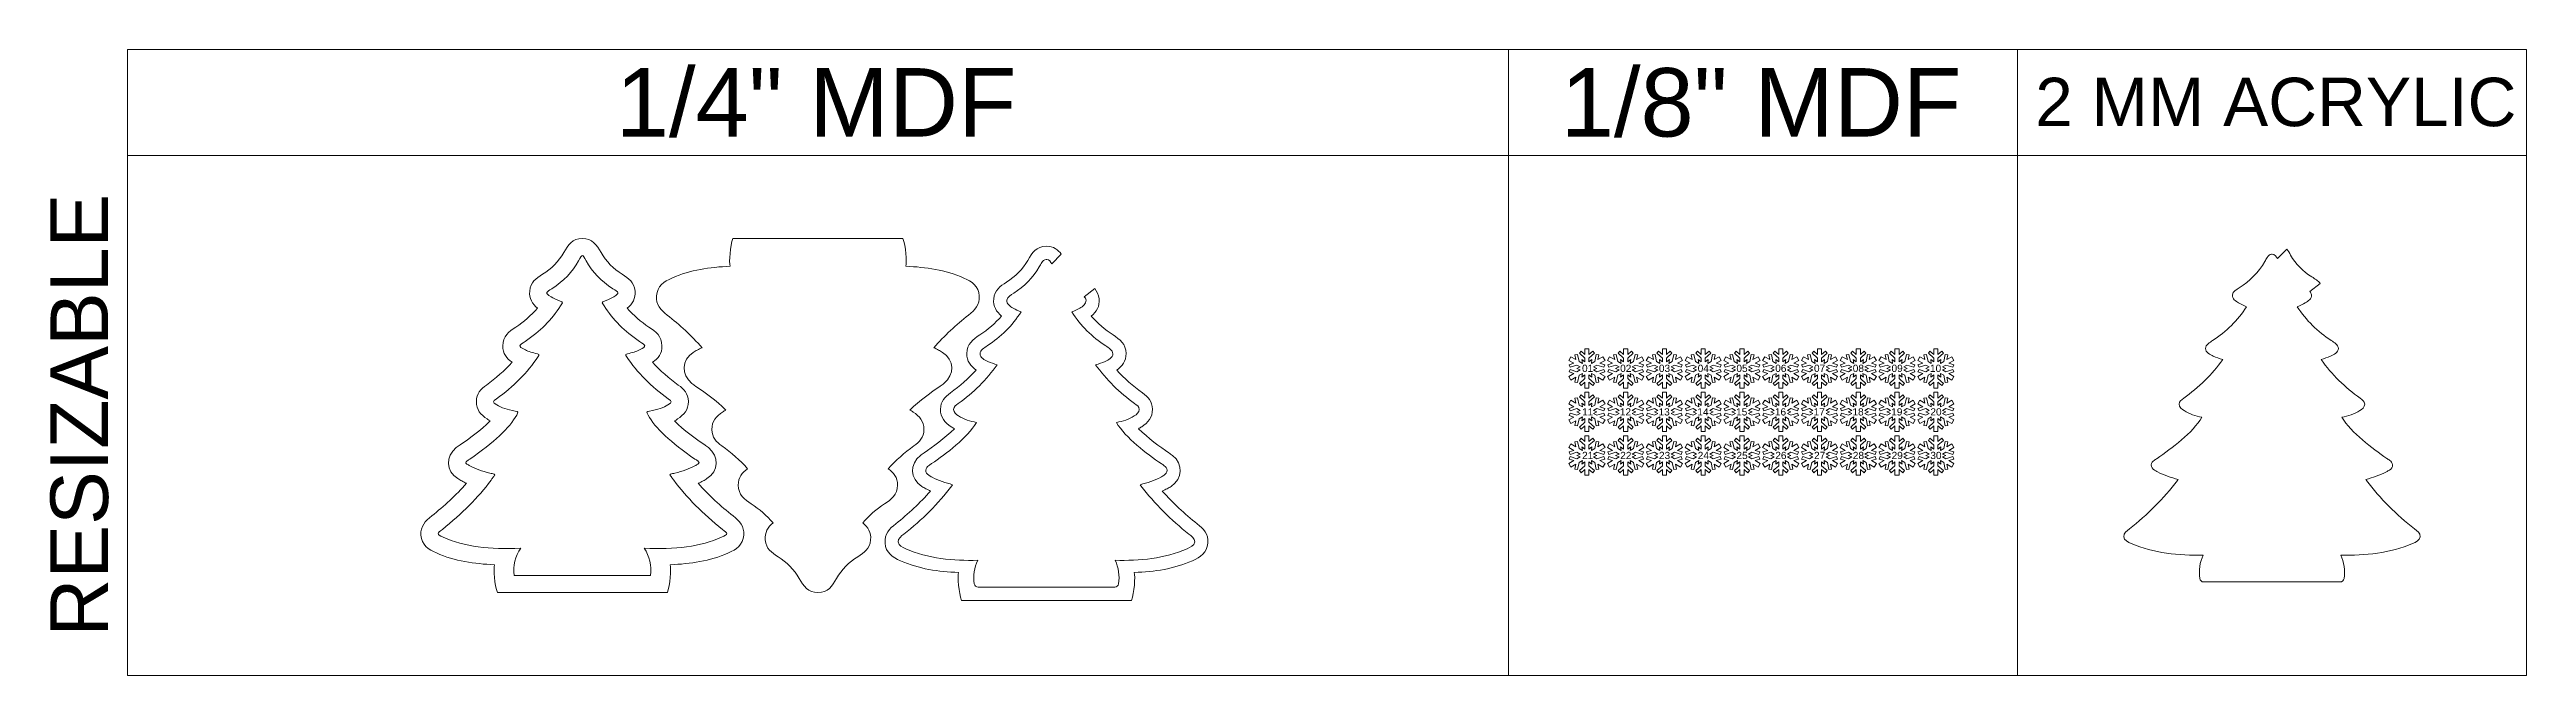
# Model space of a CAD drawing. Header units: millimetres. Extents: x -939 to 939, y -901 to -426.
import ezdxf

# ---------------------------------------------------------------- set-up
doc = ezdxf.new("R2010")
doc.units = ezdxf.units.MM
doc.header["$MEASUREMENT"] = 0
doc.layers.add('Camada 1', color=7, linetype='Continuous')
doc.styles.add('0', font='arial.ttf', dxfattribs={"height": 1})

msp = doc.modelspace()

# ---------------------------------------------------------------- texts
at = {"layer": 'Camada 1', "color": 142, "style": '0', "width": 1}
for s, height, p in [('1/4" MDF', 51.93029, (-509.9199, -492.3343)), ('1/8" MDF', 51.93029, (206.7835, -492.3342)), ('2 MM ACRYLIC', 36.738576, (566.5956, -484.456))]:
    msp.add_text(s, height=height, dxfattribs=at).set_placement(p)
at = {"layer": 'Camada 1', "color": 142, "style": '0'}
msp.add_text('RESIZABLE', height=43.73698, rotation=90, dxfattribs=at).set_placement((-894.9887, -871.8744))
at = {"layer": 'Camada 1', "color": 114, "style": '0', "width": 1}
for s, p in [('01', (222.9212, -670.9419)), ('02', (251.8299, -670.9419)), ('03', (281.2066, -670.9419)), ('04', (310.625, -670.9419)), ('05', (340.0016, -670.9419)), ('06', (369.4277, -670.942)), ('07', (398.8386, -670.942)), ('08', (428.2379, -670.942)), ('09', (457.645, -670.942)), ('10', (486.8162, -670.942)), ('11', (222.9522, -703.9949)), ('12', (251.5788, -703.9949)), ('13', (280.9555, -703.9949)), ('14', (310.3739, -703.9949)), ('15', (339.7505, -703.9949)), ('16', (369.1767, -703.9949)), ('17', (398.5875, -703.9949)), ('18', (427.9869, -703.9949)), ('19', (457.3939, -703.9949)), ('20', (487.1192, -703.9949)), ('21', (222.9732, -737.0479)), ('22', (251.8819, -737.0479)), ('23', (281.2585, -737.0479)), ('24', (310.677, -737.0479)), ('25', (340.0537, -737.0479)), ('26', (369.4797, -737.0479)), ('27', (398.8905, -737.0479)), ('28', (428.29, -737.0479)), ('29', (457.697, -737.0479)), ('30', (487.0673, -737.0479))]:
    msp.add_text(s, height=5.47747, dxfattribs=at).set_placement(p)

# ---------------------------------------------------------------- linework, layer by layer
at = {"layer": 'Camada 1', "color": 142, "lineweight": 20}
for points in [[(-880.2749, -506.73), (167.0521, -506.73), (167.0521, -426.2968), (-880.2749, -426.2968), (-880.2749, -506.73)], [(167.0521, -506.73), (553.1317, -506.73), (553.1317, -426.2968), (167.0521, -426.2968), (167.0521, -506.73)], [(553.1318, -506.73), (939.2116, -506.73), (939.2116, -426.2968), (553.1318, -426.2968), (553.1318, -506.73)], [(-880.2749, -901.2768), (167.0521, -901.2768), (167.0521, -506.73), (-880.2749, -506.73), (-880.2749, -901.2768)], [(167.0521, -901.2768), (553.1317, -901.2768), (553.1317, -506.73), (167.0521, -506.73), (167.0521, -901.2768)], [(553.1318, -901.2768), (939.2116, -901.2768), (939.2116, -506.73), (553.1318, -506.73), (553.1318, -901.2768)]]:
    msp.add_lwpolyline(points, close=True, dxfattribs=at)
at = {"layer": 'Camada 1', "color": 230, "lineweight": 20}
for points, knots in [([(-599.7113, -838.3519), (-599.7113, -838.3519), (-587.0106, -838.3519), (-587.0106, -838.3519), (-587.0106, -838.3519), (-587.0106, -838.3519), (-535.2581, -838.3519), (-535.2581, -838.3519), (-535.2581, -838.3519), (-535.2581, -838.3519), (-483.5057, -838.3519), (-483.5057, -838.3519), (-483.5057, -838.3519), (-483.5057, -838.3519), (-470.805, -838.3519), (-470.805, -838.3519), (-470.805, -838.3519), (-468.7237, -832.6827), (-467.6724, -820.561), (-468.6844, -817.1984), (-468.6844, -817.1984), (-452.9715, -816.585), (-438.8709, -814.5518), (-424.5337, -808.308), (-424.5337, -808.308), (-418.5325, -805.6945), (-413.4166, -802.1694), (-412.8379, -794.8241), (-412.8379, -794.8241), (-412.2925, -787.9014), (-416.1776, -784.0523), (-420.9809, -780.2395), (-420.9809, -780.2395), (-430.4313, -772.7379), (-439.3768, -764.494), (-447.3615, -755.4208), (-447.3615, -755.4208), (-446.1314, -754.8628), (-444.921, -754.2667), (-443.7355, -753.6291), (-443.7355, -753.6291), (-442.7177, -753.0816), (-441.7145, -752.5077), (-440.7383, -751.8888), (-440.7383, -751.8888), (-431.6826, -746.1471), (-431.5001, -734.9017), (-439.6532, -728.3515), (-439.6532, -728.3515), (-440.5945, -727.5953), (-441.5165, -727.04), (-442.492, -726.3708), (-442.492, -726.3708), (-448.9492, -721.9409), (-458.2533, -715.2414), (-465.445, -708.1481), (-465.445, -708.1481), (-464.6065, -707.6826), (-463.789, -707.1812), (-462.9965, -706.6403), (-462.9965, -706.6403), (-458.2542, -703.4034), (-454.7258, -699.6452), (-454.8563, -693.3094), (-454.8563, -693.3094), (-454.9779, -687.4039), (-458.1508, -684.0031), (-462.506, -680.8636), (-462.506, -680.8636), (-469.5966, -675.7521), (-476.1599, -670.0098), (-481.9652, -663.5564), (-481.9652, -663.5564), (-477.8017, -660.7687), (-474.7967, -656.9138), (-474.8846, -651.05), (-474.8846, -651.05), (-474.9929, -643.8243), (-479.4818, -640.405), (-484.7541, -636.9128), (-484.7541, -636.9128), (-490.9037, -632.8393), (-496.4477, -628.1074), (-501.2186, -622.6298), (-501.2186, -622.6298), (-497.3369, -619.4258), (-494.705, -615.2027), (-495.3008, -609.5387), (-495.3008, -609.5387), (-496.0077, -602.8169), (-500.0513, -600.088), (-505.0019, -596.8729), (-505.0019, -596.8729), (-511.5882, -592.5955), (-517.2408, -587.2226), (-521.1228, -580.3433), (-521.1228, -580.3433), (-524.3313, -574.6574), (-527.6576, -569.6325), (-535.2581, -569.6549), (-535.2581, -569.6549), (-542.8586, -569.6325), (-546.1849, -574.6574), (-549.3934, -580.3433), (-549.3934, -580.3433), (-553.2755, -587.2226), (-558.9281, -592.5955), (-565.5144, -596.8729), (-565.5144, -596.8729), (-570.465, -600.088), (-574.5086, -602.8169), (-575.2155, -609.5387), (-575.2155, -609.5387), (-575.8113, -615.2027), (-573.1794, -619.4258), (-569.2977, -622.6298), (-569.2977, -622.6298), (-574.0686, -628.1074), (-579.6126, -632.8393), (-585.7622, -636.9128), (-585.7622, -636.9128), (-591.0345, -640.405), (-595.5234, -643.8243), (-595.6317, -651.05), (-595.6317, -651.05), (-595.7196, -656.9138), (-592.7146, -660.7687), (-588.5511, -663.5564), (-588.5511, -663.5564), (-594.3564, -670.0098), (-600.9197, -675.7521), (-608.0103, -680.8636), (-608.0103, -680.8636), (-612.3655, -684.0031), (-615.5384, -687.4039), (-615.66, -693.3094), (-615.66, -693.3094), (-615.7905, -699.6452), (-612.2621, -703.4034), (-607.5198, -706.6403), (-607.5198, -706.6403), (-606.7273, -707.1812), (-605.9098, -707.6826), (-605.0713, -708.1481), (-605.0713, -708.1481), (-612.263, -715.2414), (-621.5671, -721.9409), (-628.0243, -726.3708), (-628.0243, -726.3708), (-628.9998, -727.04), (-629.9218, -727.5953), (-630.8631, -728.3515), (-630.8631, -728.3515), (-639.0162, -734.9017), (-638.8337, -746.1471), (-629.778, -751.8888), (-629.778, -751.8888), (-628.8018, -752.5077), (-627.7986, -753.0816), (-626.7808, -753.6291), (-626.7808, -753.6291), (-625.5953, -754.2667), (-624.3849, -754.8628), (-623.1548, -755.4208), (-623.1548, -755.4208), (-631.1395, -764.494), (-640.085, -772.7379), (-649.5354, -780.2395), (-649.5354, -780.2395), (-654.3387, -784.0523), (-658.2238, -787.9014), (-657.6784, -794.8241), (-657.6784, -794.8241), (-657.0997, -802.1694), (-651.9838, -805.6945), (-645.9826, -808.308), (-645.9826, -808.308), (-631.6454, -814.5518), (-617.5448, -816.585), (-601.8319, -817.1984), (-601.8319, -817.1984), (-602.8439, -820.561), (-601.7926, -832.6827), (-599.7113, -838.3519)], [0, 0, 0, 0, 0.021276596, 0.021276596, 0.021276596, 0.021276596, 0.042553191, 0.042553191, 0.042553191, 0.042553191, 0.063829787, 0.063829787, 0.063829787, 0.063829787, 0.085106383, 0.085106383, 0.085106383, 0.085106383, 0.106382979, 0.106382979, 0.106382979, 0.106382979, 0.127659574, 0.127659574, 0.127659574, 0.127659574, 0.14893617, 0.14893617, 0.14893617, 0.14893617, 0.170212766, 0.170212766, 0.170212766, 0.170212766, 0.191489362, 0.191489362, 0.191489362, 0.191489362, 0.212765957, 0.212765957, 0.212765957, 0.212765957, 0.234042553, 0.234042553, 0.234042553, 0.234042553, 0.255319149, 0.255319149, 0.255319149, 0.255319149, 0.276595745, 0.276595745, 0.276595745, 0.276595745, 0.29787234, 0.29787234, 0.29787234, 0.29787234, 0.319148936, 0.319148936, 0.319148936, 0.319148936, 0.340425532, 0.340425532, 0.340425532, 0.340425532, 0.361702128, 0.361702128, 0.361702128, 0.361702128, 0.382978723, 0.382978723, 0.382978723, 0.382978723, 0.404255319, 0.404255319, 0.404255319, 0.404255319, 0.425531915, 0.425531915, 0.425531915, 0.425531915, 0.446808511, 0.446808511, 0.446808511, 0.446808511, 0.468085106, 0.468085106, 0.468085106, 0.468085106, 0.489361702, 0.489361702, 0.489361702, 0.489361702, 0.510638298, 0.510638298, 0.510638298, 0.510638298, 0.531914894, 0.531914894, 0.531914894, 0.531914894, 0.553191489, 0.553191489, 0.553191489, 0.553191489, 0.574468085, 0.574468085, 0.574468085, 0.574468085, 0.595744681, 0.595744681, 0.595744681, 0.595744681, 0.617021277, 0.617021277, 0.617021277, 0.617021277, 0.638297872, 0.638297872, 0.638297872, 0.638297872, 0.659574468, 0.659574468, 0.659574468, 0.659574468, 0.680851064, 0.680851064, 0.680851064, 0.680851064, 0.70212766, 0.70212766, 0.70212766, 0.70212766, 0.723404255, 0.723404255, 0.723404255, 0.723404255, 0.744680851, 0.744680851, 0.744680851, 0.744680851, 0.765957447, 0.765957447, 0.765957447, 0.765957447, 0.787234043, 0.787234043, 0.787234043, 0.787234043, 0.808510638, 0.808510638, 0.808510638, 0.808510638, 0.829787234, 0.829787234, 0.829787234, 0.829787234, 0.85106383, 0.85106383, 0.85106383, 0.85106383, 0.872340426, 0.872340426, 0.872340426, 0.872340426, 0.893617021, 0.893617021, 0.893617021, 0.893617021, 0.914893617, 0.914893617, 0.914893617, 0.914893617, 0.936170213, 0.936170213, 0.936170213, 0.936170213, 0.957446809, 0.957446809, 0.957446809, 0.957446809, 1, 1, 1, 1]), ([(-479.0318, -613.1827), (-479.5772, -620.1054), (-475.6921, -623.9545), (-470.8888, -627.7673), (-470.8888, -627.7673), (-461.4384, -635.2689), (-452.4929, -643.5128), (-444.5082, -652.586), (-444.5082, -652.586), (-445.7383, -653.144), (-446.9487, -653.7401), (-448.1342, -654.3777), (-448.1342, -654.3777), (-449.152, -654.9252), (-450.1552, -655.4991), (-451.1314, -656.118), (-451.1314, -656.118), (-460.1871, -661.8597), (-460.3696, -673.1051), (-452.2165, -679.6553), (-452.2165, -679.6553), (-451.2752, -680.4115), (-450.3532, -680.9668), (-449.3777, -681.636), (-449.3777, -681.636), (-442.9205, -686.0659), (-433.6164, -692.7654), (-426.4247, -699.8587), (-426.4247, -699.8587), (-427.2632, -700.3242), (-428.0807, -700.8256), (-428.8732, -701.3665), (-428.8732, -701.3665), (-433.6155, -704.6034), (-437.1439, -708.3616), (-437.0134, -714.6974), (-437.0134, -714.6974), (-436.8918, -720.6029), (-433.7189, -724.0037), (-429.3637, -727.1432), (-429.3637, -727.1432), (-422.2731, -732.2547), (-415.7098, -737.997), (-409.9045, -744.4504), (-409.9045, -744.4504), (-414.068, -747.2381), (-417.073, -751.093), (-416.9851, -756.9568), (-416.9851, -756.9568), (-416.8768, -764.1825), (-412.3879, -767.6018), (-407.1156, -771.094), (-407.1156, -771.094), (-400.966, -775.1675), (-395.422, -779.8994), (-390.6511, -785.377), (-390.6511, -785.377), (-394.5328, -788.581), (-397.1647, -792.8041), (-396.5689, -798.4681), (-396.5689, -798.4681), (-395.862, -805.1899), (-391.8184, -807.9188), (-386.8678, -811.1339), (-386.8678, -811.1339), (-380.2815, -815.4113), (-374.6289, -820.7842), (-370.7468, -827.6635), (-370.7468, -827.6635), (-367.5383, -833.3494), (-364.212, -838.3743), (-356.6115, -838.3519), (-356.6115, -838.3519), (-349.011, -838.3743), (-345.6847, -833.3494), (-342.4762, -827.6635), (-342.4762, -827.6635), (-338.5941, -820.7842), (-332.9415, -815.4113), (-326.3552, -811.1339), (-326.3552, -811.1339), (-321.4046, -807.9188), (-317.361, -805.1899), (-316.6541, -798.4681), (-316.6541, -798.4681), (-316.0583, -792.8041), (-318.6902, -788.581), (-322.5719, -785.377), (-322.5719, -785.377), (-317.801, -779.8994), (-312.257, -775.1675), (-306.1074, -771.094), (-306.1074, -771.094), (-300.8351, -767.6018), (-296.3462, -764.1825), (-296.2379, -756.9568), (-296.2379, -756.9568), (-296.15, -751.093), (-299.155, -747.2381), (-303.3185, -744.4504), (-303.3185, -744.4504), (-297.5132, -737.997), (-290.9499, -732.2547), (-283.8593, -727.1432), (-283.8593, -727.1432), (-279.5041, -724.0037), (-276.3312, -720.6029), (-276.2096, -714.6974), (-276.2096, -714.6974), (-276.0791, -708.3616), (-279.6075, -704.6034), (-284.3498, -701.3665), (-284.3498, -701.3665), (-285.1423, -700.8256), (-285.9598, -700.3242), (-286.7983, -699.8587), (-286.7983, -699.8587), (-279.6066, -692.7654), (-270.3025, -686.0659), (-263.8453, -681.636), (-263.8453, -681.636), (-262.8698, -680.9668), (-261.9478, -680.4115), (-261.0065, -679.6553), (-261.0065, -679.6553), (-252.8534, -673.1051), (-253.0359, -661.8597), (-262.0916, -656.118), (-262.0916, -656.118), (-263.0678, -655.4991), (-264.071, -654.9252), (-265.0888, -654.3777), (-265.0888, -654.3777), (-266.2743, -653.7401), (-267.4847, -653.144), (-268.7148, -652.586), (-268.7148, -652.586), (-260.7301, -643.5128), (-251.7846, -635.2689), (-242.3342, -627.7673), (-242.3342, -627.7673), (-237.5309, -623.9545), (-233.6458, -620.1054), (-234.1912, -613.1827), (-234.1912, -613.1827), (-234.7699, -605.8374), (-239.8858, -602.3123), (-245.887, -599.6988), (-245.887, -599.6988), (-260.2242, -593.455), (-274.3248, -591.4218), (-290.0377, -590.8084), (-290.0377, -590.8084), (-289.0257, -587.4458), (-290.077, -575.3241), (-292.1583, -569.6549), (-292.1583, -569.6549), (-292.1583, -569.6549), (-304.859, -569.6549), (-304.859, -569.6549), (-304.859, -569.6549), (-304.859, -569.6549), (-356.6115, -569.6549), (-356.6115, -569.6549), (-356.6115, -569.6549), (-356.6115, -569.6549), (-408.364, -569.6549), (-408.364, -569.6549), (-408.364, -569.6549), (-408.364, -569.6549), (-421.0647, -569.6549), (-421.0647, -569.6549), (-421.0647, -569.6549), (-423.146, -575.3241), (-424.1973, -587.4458), (-423.1853, -590.8084), (-423.1853, -590.8084), (-438.8982, -591.4218), (-452.9988, -593.455), (-467.336, -599.6988), (-467.336, -599.6988), (-473.3372, -602.3123), (-478.4531, -605.8374), (-479.0318, -613.1827)], [0, 0, 0, 0, 0.021276596, 0.021276596, 0.021276596, 0.021276596, 0.042553191, 0.042553191, 0.042553191, 0.042553191, 0.063829787, 0.063829787, 0.063829787, 0.063829787, 0.085106383, 0.085106383, 0.085106383, 0.085106383, 0.106382979, 0.106382979, 0.106382979, 0.106382979, 0.127659574, 0.127659574, 0.127659574, 0.127659574, 0.14893617, 0.14893617, 0.14893617, 0.14893617, 0.170212766, 0.170212766, 0.170212766, 0.170212766, 0.191489362, 0.191489362, 0.191489362, 0.191489362, 0.212765957, 0.212765957, 0.212765957, 0.212765957, 0.234042553, 0.234042553, 0.234042553, 0.234042553, 0.255319149, 0.255319149, 0.255319149, 0.255319149, 0.276595745, 0.276595745, 0.276595745, 0.276595745, 0.29787234, 0.29787234, 0.29787234, 0.29787234, 0.319148936, 0.319148936, 0.319148936, 0.319148936, 0.340425532, 0.340425532, 0.340425532, 0.340425532, 0.361702128, 0.361702128, 0.361702128, 0.361702128, 0.382978723, 0.382978723, 0.382978723, 0.382978723, 0.404255319, 0.404255319, 0.404255319, 0.404255319, 0.425531915, 0.425531915, 0.425531915, 0.425531915, 0.446808511, 0.446808511, 0.446808511, 0.446808511, 0.468085106, 0.468085106, 0.468085106, 0.468085106, 0.489361702, 0.489361702, 0.489361702, 0.489361702, 0.510638298, 0.510638298, 0.510638298, 0.510638298, 0.531914894, 0.531914894, 0.531914894, 0.531914894, 0.553191489, 0.553191489, 0.553191489, 0.553191489, 0.574468085, 0.574468085, 0.574468085, 0.574468085, 0.595744681, 0.595744681, 0.595744681, 0.595744681, 0.617021277, 0.617021277, 0.617021277, 0.617021277, 0.638297872, 0.638297872, 0.638297872, 0.638297872, 0.659574468, 0.659574468, 0.659574468, 0.659574468, 0.680851064, 0.680851064, 0.680851064, 0.680851064, 0.70212766, 0.70212766, 0.70212766, 0.70212766, 0.723404255, 0.723404255, 0.723404255, 0.723404255, 0.744680851, 0.744680851, 0.744680851, 0.744680851, 0.765957447, 0.765957447, 0.765957447, 0.765957447, 0.787234043, 0.787234043, 0.787234043, 0.787234043, 0.808510638, 0.808510638, 0.808510638, 0.808510638, 0.829787234, 0.829787234, 0.829787234, 0.829787234, 0.85106383, 0.85106383, 0.85106383, 0.85106383, 0.872340426, 0.872340426, 0.872340426, 0.872340426, 0.893617021, 0.893617021, 0.893617021, 0.893617021, 0.914893617, 0.914893617, 0.914893617, 0.914893617, 0.936170213, 0.936170213, 0.936170213, 0.936170213, 0.957446809, 0.957446809, 0.957446809, 0.957446809, 1, 1, 1, 1]), ([(-149.2518, -628.5565), (-145.3701, -625.3525), (-142.7382, -621.1294), (-143.334, -615.4654), (-143.334, -615.4654), (-143.6923, -612.0586), (-144.9077, -609.6775), (-146.6638, -607.7389), (-146.6638, -607.7389), (-146.6638, -607.7389), (-154.607, -613.8867), (-154.607, -613.8867), (-154.607, -613.8867), (-153.8954, -614.6016), (-153.3898, -615.4583), (-153.2791, -616.5114), (-153.2791, -616.5114), (-152.9727, -619.4241), (-155.8402, -621.2055), (-157.9883, -622.4908), (-157.9883, -622.4908), (-159.8954, -623.632), (-161.9814, -624.59), (-164.0498, -625.4437), (-164.0498, -625.4437), (-157.3846, -635.8574), (-148.6055, -644.3565), (-138.3095, -651.1764), (-138.3095, -651.1764), (-136.1963, -652.5762), (-132.96, -654.2358), (-132.9166, -657.1266), (-132.9166, -657.1266), (-132.8697, -660.2563), (-136.3878, -661.8275), (-138.7855, -662.9247), (-138.7855, -662.9247), (-141.0811, -663.9751), (-143.5213, -664.7963), (-145.9819, -665.4513), (-145.9819, -665.4513), (-137.9042, -676.9498), (-127.7861, -686.6848), (-116.387, -694.9022), (-116.387, -694.9022), (-114.7964, -696.0489), (-112.9329, -697.2304), (-112.8874, -699.442), (-112.8874, -699.442), (-112.8385, -701.8138), (-114.9486, -703.1345), (-116.6672, -704.3075), (-116.6672, -704.3075), (-120.5308, -706.9447), (-125.5634, -708.3478), (-130.2266, -709.2398), (-130.2266, -709.2398), (-123.1522, -721.1766), (-107.19, -732.9919), (-96.1822, -740.5436), (-96.1822, -740.5436), (-95.4297, -741.0598), (-94.6679, -741.4968), (-93.9495, -742.074), (-93.9495, -742.074), (-92.8462, -742.9603), (-91.9234, -743.9019), (-91.7971, -745.4118), (-91.7971, -745.4118), (-91.6508, -747.1603), (-92.7349, -748.4877), (-94.1263, -749.37), (-94.1263, -749.37), (-94.9006, -749.8609), (-95.6983, -750.3146), (-96.5056, -750.7489), (-96.5056, -750.7489), (-101.3772, -753.3691), (-106.8041, -755.167), (-112.1688, -756.4878), (-112.1688, -756.4878), (-112.1688, -756.4878), (-111.5963, -757.2581), (-111.5963, -757.2581), (-111.5963, -757.2581), (-101.2465, -771.0989), (-88.7466, -783.2703), (-75.2313, -793.9986), (-75.2313, -793.9986), (-73.365, -795.4801), (-70.6265, -797.2527), (-70.8402, -799.9654), (-70.8402, -799.9654), (-71.0661, -802.8329), (-74.2983, -804.0816), (-76.5597, -805.0664), (-76.5597, -805.0664), (-93.4764, -812.4336), (-112.7372, -814.404), (-131.1632, -813.8698), (-131.1632, -813.8698), (-128.5811, -819.3987), (-127.6556, -825.6064), (-128.572, -831.7231), (-128.572, -831.7231), (-128.7937, -833.2025), (-130.043, -834.2786), (-131.5389, -834.2786), (-131.5389, -834.2786), (-131.5389, -834.2786), (-235.0439, -834.2786), (-235.0439, -834.2786), (-235.0439, -834.2786), (-236.5398, -834.2786), (-237.7891, -833.2025), (-238.0108, -831.7231), (-238.0108, -831.7231), (-238.9272, -825.6064), (-238.0017, -819.3987), (-235.4196, -813.8698), (-235.4196, -813.8698), (-253.8456, -814.404), (-273.1064, -812.4336), (-290.0231, -805.0664), (-290.0231, -805.0664), (-292.2845, -804.0816), (-295.5167, -802.8329), (-295.7426, -799.9654), (-295.7426, -799.9654), (-295.9563, -797.2527), (-293.2178, -795.4801), (-291.3515, -793.9986), (-291.3515, -793.9986), (-277.8362, -783.2703), (-265.3363, -771.0989), (-254.9865, -757.2581), (-254.9865, -757.2581), (-254.9865, -757.2581), (-254.414, -756.4878), (-254.414, -756.4878), (-254.414, -756.4878), (-259.7787, -755.167), (-265.2056, -753.3691), (-270.0772, -750.7489), (-270.0772, -750.7489), (-270.8845, -750.3146), (-271.6822, -749.8609), (-272.4565, -749.37), (-272.4565, -749.37), (-273.8479, -748.4877), (-274.932, -747.1603), (-274.7857, -745.4118), (-274.7857, -745.4118), (-274.6594, -743.9019), (-273.7366, -742.9603), (-272.6333, -742.074), (-272.6333, -742.074), (-271.9149, -741.4968), (-271.1531, -741.0598), (-270.4006, -740.5436), (-270.4006, -740.5436), (-259.3928, -732.9919), (-243.4306, -721.1766), (-236.3562, -709.2398), (-236.3562, -709.2398), (-241.0194, -708.3478), (-246.052, -706.9447), (-249.9156, -704.3075), (-249.9156, -704.3075), (-251.6342, -703.1345), (-253.7443, -701.8138), (-253.6954, -699.442), (-253.6954, -699.442), (-253.6499, -697.2304), (-251.7864, -696.0489), (-250.1958, -694.9022), (-250.1958, -694.9022), (-238.7967, -686.6848), (-228.6786, -676.9498), (-220.6009, -665.4513), (-220.6009, -665.4513), (-223.0615, -664.7963), (-225.5017, -663.9751), (-227.7973, -662.9247), (-227.7973, -662.9247), (-230.195, -661.8275), (-233.7131, -660.2563), (-233.6662, -657.1266), (-233.6662, -657.1266), (-233.6228, -654.2358), (-230.3865, -652.5762), (-228.2733, -651.1764), (-228.2733, -651.1764), (-217.9773, -644.3565), (-209.1982, -635.8574), (-202.533, -625.4437), (-202.533, -625.4437), (-204.6014, -624.59), (-206.6873, -623.632), (-208.5944, -622.4909), (-208.5944, -622.4909), (-210.7426, -621.2055), (-213.61, -619.4241), (-213.3037, -616.5114), (-213.3037, -616.5114), (-213.0218, -613.8309), (-210.1123, -612.4923), (-208.1011, -611.1861), (-208.1011, -611.1861), (-200.1504, -606.0226), (-193.3999, -599.4816), (-188.7177, -591.1845), (-188.7177, -591.1845), (-188.121, -590.1272), (-187.5362, -589.0163), (-186.8798, -587.9973), (-186.8798, -587.9973), (-186.0805, -586.7568), (-185.0831, -585.7025), (-183.5026, -585.5909), (-183.5026, -585.5909), (-183.3547, -585.5805), (-183.228, -585.5805), (-183.0801, -585.591), (-183.0801, -585.591), (-181.1063, -585.7303), (-180.011, -587.3839), (-179.1136, -588.9616), (-179.1136, -588.9616), (-179.1136, -588.9616), (-171.9961, -581.7098), (-171.9961, -581.7098), (-171.9961, -581.7098), (-174.5842, -578.1486), (-177.8373, -575.5655), (-183.2914, -575.5816), (-183.2914, -575.5816), (-190.8919, -575.5592), (-194.2182, -580.5841), (-197.4267, -586.27), (-197.4267, -586.27), (-201.3088, -593.1493), (-206.9614, -598.5222), (-213.5477, -602.7996), (-213.5477, -602.7996), (-218.4983, -606.0147), (-222.5419, -608.7436), (-223.2488, -615.4654), (-223.2488, -615.4654), (-223.8446, -621.1294), (-221.2127, -625.3525), (-217.331, -628.5565), (-217.331, -628.5565), (-222.1019, -634.0341), (-227.6459, -638.766), (-233.7955, -642.8395), (-233.7955, -642.8395), (-239.0678, -646.3317), (-243.5567, -649.751), (-243.665, -656.9767), (-243.665, -656.9767), (-243.7529, -662.8405), (-240.7479, -666.6954), (-236.5844, -669.4831), (-236.5844, -669.4831), (-242.3897, -675.9365), (-248.953, -681.6788), (-256.0436, -686.7903), (-256.0436, -686.7903), (-260.3988, -689.9298), (-263.5717, -693.3306), (-263.6933, -699.2361), (-263.6933, -699.2361), (-263.8238, -705.5719), (-260.2954, -709.3301), (-255.5531, -712.567), (-255.5531, -712.567), (-254.7606, -713.1079), (-253.9431, -713.6093), (-253.1046, -714.0748), (-253.1046, -714.0748), (-260.2963, -721.1681), (-269.6004, -727.8676), (-276.0576, -732.2975), (-276.0576, -732.2975), (-277.0331, -732.9667), (-277.9551, -733.522), (-278.8964, -734.2782), (-278.8964, -734.2782), (-287.0495, -740.8284), (-286.867, -752.0738), (-277.8113, -757.8155), (-277.8113, -757.8155), (-276.8351, -758.4344), (-275.8319, -759.0083), (-274.8141, -759.5558), (-274.8141, -759.5558), (-273.6286, -760.1934), (-272.4182, -760.7895), (-271.1881, -761.3475), (-271.1881, -761.3475), (-279.1728, -770.4207), (-288.1183, -778.6646), (-297.5687, -786.1662), (-297.5687, -786.1662), (-302.372, -789.979), (-306.2571, -793.8281), (-305.7117, -800.7508), (-305.7117, -800.7508), (-305.133, -808.0961), (-300.0171, -811.6212), (-294.0159, -814.2347), (-294.0159, -814.2347), (-279.6787, -820.4785), (-265.5781, -822.5117), (-249.8652, -823.1251), (-249.8652, -823.1251), (-250.8772, -826.4877), (-249.8259, -838.6094), (-247.7446, -844.2786), (-247.7446, -844.2786), (-247.7446, -844.2786), (-235.0439, -844.2786), (-235.0439, -844.2786), (-235.0439, -844.2786), (-235.0439, -844.2786), (-183.2914, -844.2786), (-183.2914, -844.2786), (-183.2914, -844.2786), (-183.2914, -844.2786), (-131.5389, -844.2786), (-131.5389, -844.2786), (-131.5389, -844.2786), (-131.5389, -844.2786), (-118.8382, -844.2786), (-118.8382, -844.2786), (-118.8382, -844.2786), (-116.7569, -838.6094), (-115.7056, -826.4877), (-116.7176, -823.1251), (-116.7176, -823.1251), (-101.0047, -822.5117), (-86.9041, -820.4785), (-72.5669, -814.2347), (-72.5669, -814.2347), (-66.5657, -811.6212), (-61.4498, -808.0961), (-60.8711, -800.7508), (-60.8711, -800.7508), (-60.3257, -793.8281), (-64.2108, -789.979), (-69.0141, -786.1662), (-69.0141, -786.1662), (-78.4645, -778.6646), (-87.41, -770.4207), (-95.3947, -761.3475), (-95.3947, -761.3475), (-94.1646, -760.7895), (-92.9542, -760.1934), (-91.7687, -759.5558), (-91.7687, -759.5558), (-90.7509, -759.0083), (-89.7477, -758.4344), (-88.7715, -757.8155), (-88.7715, -757.8155), (-79.7158, -752.0738), (-79.5333, -740.8284), (-87.6864, -734.2782), (-87.6864, -734.2782), (-88.6277, -733.522), (-89.5497, -732.9667), (-90.5252, -732.2975), (-90.5252, -732.2975), (-96.9824, -727.8676), (-106.2865, -721.1681), (-113.4782, -714.0748), (-113.4782, -714.0748), (-112.6397, -713.6093), (-111.8222, -713.1079), (-111.0297, -712.567), (-111.0297, -712.567), (-106.2874, -709.3301), (-102.759, -705.5719), (-102.8895, -699.2361), (-102.8895, -699.2361), (-103.0111, -693.3306), (-106.184, -689.9298), (-110.5392, -686.7903), (-110.5392, -686.7903), (-117.6298, -681.6788), (-124.1931, -675.9365), (-129.9984, -669.4831), (-129.9984, -669.4831), (-125.8349, -666.6954), (-122.8299, -662.8405), (-122.9178, -656.9767), (-122.9178, -656.9767), (-123.0261, -649.751), (-127.515, -646.3317), (-132.7873, -642.8395), (-132.7873, -642.8395), (-138.9369, -638.766), (-144.4809, -634.0341), (-149.2518, -628.5565)], [0, 0, 0, 0, 0.009803922, 0.009803922, 0.009803922, 0.009803922, 0.019607843, 0.019607843, 0.019607843, 0.019607843, 0.029411765, 0.029411765, 0.029411765, 0.029411765, 0.039215686, 0.039215686, 0.039215686, 0.039215686, 0.049019608, 0.049019608, 0.049019608, 0.049019608, 0.058823529, 0.058823529, 0.058823529, 0.058823529, 0.068627451, 0.068627451, 0.068627451, 0.068627451, 0.078431373, 0.078431373, 0.078431373, 0.078431373, 0.088235294, 0.088235294, 0.088235294, 0.088235294, 0.098039216, 0.098039216, 0.098039216, 0.098039216, 0.107843137, 0.107843137, 0.107843137, 0.107843137, 0.117647059, 0.117647059, 0.117647059, 0.117647059, 0.12745098, 0.12745098, 0.12745098, 0.12745098, 0.137254902, 0.137254902, 0.137254902, 0.137254902, 0.147058824, 0.147058824, 0.147058824, 0.147058824, 0.156862745, 0.156862745, 0.156862745, 0.156862745, 0.166666667, 0.166666667, 0.166666667, 0.166666667, 0.176470588, 0.176470588, 0.176470588, 0.176470588, 0.18627451, 0.18627451, 0.18627451, 0.18627451, 0.196078431, 0.196078431, 0.196078431, 0.196078431, 0.205882353, 0.205882353, 0.205882353, 0.205882353, 0.215686275, 0.215686275, 0.215686275, 0.215686275, 0.225490196, 0.225490196, 0.225490196, 0.225490196, 0.235294118, 0.235294118, 0.235294118, 0.235294118, 0.245098039, 0.245098039, 0.245098039, 0.245098039, 0.254901961, 0.254901961, 0.254901961, 0.254901961, 0.264705882, 0.264705882, 0.264705882, 0.264705882, 0.274509804, 0.274509804, 0.274509804, 0.274509804, 0.284313725, 0.284313725, 0.284313725, 0.284313725, 0.294117647, 0.294117647, 0.294117647, 0.294117647, 0.303921569, 0.303921569, 0.303921569, 0.303921569, 0.31372549, 0.31372549, 0.31372549, 0.31372549, 0.323529412, 0.323529412, 0.323529412, 0.323529412, 0.333333333, 0.333333333, 0.333333333, 0.333333333, 0.343137255, 0.343137255, 0.343137255, 0.343137255, 0.352941176, 0.352941176, 0.352941176, 0.352941176, 0.362745098, 0.362745098, 0.362745098, 0.362745098, 0.37254902, 0.37254902, 0.37254902, 0.37254902, 0.382352941, 0.382352941, 0.382352941, 0.382352941, 0.392156863, 0.392156863, 0.392156863, 0.392156863, 0.401960784, 0.401960784, 0.401960784, 0.401960784, 0.411764706, 0.411764706, 0.411764706, 0.411764706, 0.421568627, 0.421568627, 0.421568627, 0.421568627, 0.431372549, 0.431372549, 0.431372549, 0.431372549, 0.441176471, 0.441176471, 0.441176471, 0.441176471, 0.450980392, 0.450980392, 0.450980392, 0.450980392, 0.460784314, 0.460784314, 0.460784314, 0.460784314, 0.470588235, 0.470588235, 0.470588235, 0.470588235, 0.480392157, 0.480392157, 0.480392157, 0.480392157, 0.490196078, 0.490196078, 0.490196078, 0.490196078, 0.5, 0.5, 0.5, 0.5, 0.509803922, 0.509803922, 0.509803922, 0.509803922, 0.519607843, 0.519607843, 0.519607843, 0.519607843, 0.529411765, 0.529411765, 0.529411765, 0.529411765, 0.539215686, 0.539215686, 0.539215686, 0.539215686, 0.549019608, 0.549019608, 0.549019608, 0.549019608, 0.558823529, 0.558823529, 0.558823529, 0.558823529, 0.568627451, 0.568627451, 0.568627451, 0.568627451, 0.578431373, 0.578431373, 0.578431373, 0.578431373, 0.588235294, 0.588235294, 0.588235294, 0.588235294, 0.598039216, 0.598039216, 0.598039216, 0.598039216, 0.607843137, 0.607843137, 0.607843137, 0.607843137, 0.617647059, 0.617647059, 0.617647059, 0.617647059, 0.62745098, 0.62745098, 0.62745098, 0.62745098, 0.637254902, 0.637254902, 0.637254902, 0.637254902, 0.647058824, 0.647058824, 0.647058824, 0.647058824, 0.656862745, 0.656862745, 0.656862745, 0.656862745, 0.666666667, 0.666666667, 0.666666667, 0.666666667, 0.676470588, 0.676470588, 0.676470588, 0.676470588, 0.68627451, 0.68627451, 0.68627451, 0.68627451, 0.696078431, 0.696078431, 0.696078431, 0.696078431, 0.705882353, 0.705882353, 0.705882353, 0.705882353, 0.715686275, 0.715686275, 0.715686275, 0.715686275, 0.725490196, 0.725490196, 0.725490196, 0.725490196, 0.735294118, 0.735294118, 0.735294118, 0.735294118, 0.745098039, 0.745098039, 0.745098039, 0.745098039, 0.754901961, 0.754901961, 0.754901961, 0.754901961, 0.764705882, 0.764705882, 0.764705882, 0.764705882, 0.774509804, 0.774509804, 0.774509804, 0.774509804, 0.784313725, 0.784313725, 0.784313725, 0.784313725, 0.794117647, 0.794117647, 0.794117647, 0.794117647, 0.803921569, 0.803921569, 0.803921569, 0.803921569, 0.81372549, 0.81372549, 0.81372549, 0.81372549, 0.823529412, 0.823529412, 0.823529412, 0.823529412, 0.833333333, 0.833333333, 0.833333333, 0.833333333, 0.843137255, 0.843137255, 0.843137255, 0.843137255, 0.852941176, 0.852941176, 0.852941176, 0.852941176, 0.862745098, 0.862745098, 0.862745098, 0.862745098, 0.87254902, 0.87254902, 0.87254902, 0.87254902, 0.882352941, 0.882352941, 0.882352941, 0.882352941, 0.892156863, 0.892156863, 0.892156863, 0.892156863, 0.901960784, 0.901960784, 0.901960784, 0.901960784, 0.911764706, 0.911764706, 0.911764706, 0.911764706, 0.921568627, 0.921568627, 0.921568627, 0.921568627, 0.931372549, 0.931372549, 0.931372549, 0.931372549, 0.941176471, 0.941176471, 0.941176471, 0.941176471, 0.950980392, 0.950980392, 0.950980392, 0.950980392, 0.960784314, 0.960784314, 0.960784314, 0.960784314, 0.970588235, 0.970588235, 0.970588235, 0.970588235, 0.980392157, 0.980392157, 0.980392157, 0.980392157, 1, 1, 1, 1]), ([(-535.2581, -825.3519), (-535.2581, -825.3519), (-587.0106, -825.3519), (-587.0106, -825.3519), (-587.0106, -825.3519), (-588.099, -818.0876), (-586.3149, -810.6851), (-582.0365, -804.7143), (-582.0365, -804.7143), (-605.4864, -806.0105), (-625.0716, -803.2354), (-640.792, -796.3892), (-640.792, -796.3892), (-646.2602, -794.0078), (-645.5805, -793.6979), (-641.453, -790.4216), (-641.453, -790.4216), (-626.6652, -778.6831), (-614.3642, -766.2517), (-604.5506, -753.128), (-604.5506, -753.128), (-604.0481, -752.4561), (-603.5521, -751.7821), (-603.0626, -751.1065), (-603.0626, -751.1065), (-602.2083, -749.9272), (-601.6853, -749.3328), (-601.6941, -748.9612), (-601.6941, -748.9612), (-601.7033, -748.5703), (-602.3014, -748.4257), (-603.7218, -748.1057), (-603.7218, -748.1057), (-604.2611, -747.9842), (-604.7935, -747.8597), (-605.3185, -747.7324), (-605.3185, -747.7324), (-611.3659, -746.2662), (-616.4673, -744.4152), (-620.6228, -742.1801), (-620.6228, -742.1801), (-621.386, -741.7696), (-622.1205, -741.3511), (-622.8168, -740.9096), (-622.8168, -740.9096), (-624.3945, -739.9093), (-623.7485, -739.3114), (-622.7211, -738.486), (-622.7211, -738.486), (-622.07, -737.9629), (-621.3451, -737.5536), (-620.6702, -737.0907), (-620.6702, -737.0907), (-602.3328, -724.5107), (-590.4212, -713.4686), (-585.0637, -703.651), (-585.0637, -703.651), (-583.8255, -701.382), (-583.7794, -701.064), (-586.1735, -700.6535), (-586.1735, -700.6535), (-592.1622, -699.6267), (-596.8765, -698.1654), (-600.1911, -695.903), (-600.1911, -695.903), (-603.5484, -693.6115), (-603.3528, -693.5321), (-600.4082, -691.4091), (-600.4082, -691.4091), (-587.5734, -682.157), (-576.9795, -671.5059), (-568.8003, -659.3394), (-568.8003, -659.3394), (-567.7178, -657.7292), (-568.3035, -657.4546), (-569.397, -657.2106), (-569.397, -657.2106), (-573.1146, -656.3811), (-576.1438, -655.3554), (-578.5157, -654.27), (-578.5157, -654.27), (-584.7936, -651.3973), (-583.1381, -650.7675), (-578.5833, -647.7508), (-578.5833, -647.7508), (-567.3945, -640.3392), (-558.4598, -631.3658), (-551.7798, -620.831), (-551.7798, -620.831), (-550.0547, -618.1097), (-549.3842, -618.3421), (-552.5421, -617.0747), (-552.5421, -617.0747), (-555.222, -615.999), (-557.3818, -614.9706), (-559.0208, -613.9898), (-559.0208, -613.9898), (-564.3453, -610.8041), (-562.4538, -610.3862), (-558.4338, -607.7754), (-558.4338, -607.7754), (-549.503, -601.9754), (-542.7155, -594.9607), (-538.0717, -586.7322), (-538.0717, -586.7322), (-536.5437, -584.0241), (-535.8787, -582.7006), (-535.2581, -582.6568), (-535.2581, -582.6568), (-534.6375, -582.7006), (-533.9725, -584.0241), (-532.4445, -586.7322), (-532.4445, -586.7322), (-527.8007, -594.9607), (-521.0132, -601.9754), (-512.0825, -607.7754), (-512.0825, -607.7754), (-508.0625, -610.3862), (-506.171, -610.8041), (-511.4955, -613.9898), (-511.4955, -613.9898), (-513.1345, -614.9706), (-515.2943, -615.999), (-517.9742, -617.0747), (-517.9742, -617.0747), (-521.132, -618.3421), (-520.4615, -618.1097), (-518.7365, -620.831), (-518.7365, -620.831), (-512.0565, -631.3658), (-503.1218, -640.3392), (-491.933, -647.7508), (-491.933, -647.7508), (-487.3782, -650.7675), (-485.7227, -651.3973), (-492.0006, -654.27), (-492.0006, -654.27), (-494.3725, -655.3554), (-497.4017, -656.3811), (-501.1193, -657.2106), (-501.1193, -657.2106), (-502.2128, -657.4546), (-502.7985, -657.7292), (-501.716, -659.3394), (-501.716, -659.3394), (-493.5368, -671.5059), (-482.9429, -682.157), (-470.1081, -691.4091), (-470.1081, -691.4091), (-467.1635, -693.5321), (-466.9679, -693.6115), (-470.3252, -695.903), (-470.3252, -695.903), (-473.6398, -698.1654), (-478.3541, -699.6267), (-484.3428, -700.6535), (-484.3428, -700.6535), (-486.7369, -701.064), (-486.6908, -701.382), (-485.4526, -703.651), (-485.4526, -703.651), (-480.0951, -713.4686), (-468.1835, -724.5107), (-449.8461, -737.0907), (-449.8461, -737.0907), (-449.1712, -737.5536), (-448.4463, -737.9629), (-447.7952, -738.486), (-447.7952, -738.486), (-446.7678, -739.3114), (-446.1218, -739.9093), (-447.6995, -740.9096), (-447.6995, -740.9096), (-448.3958, -741.3511), (-449.1303, -741.7696), (-449.8935, -742.1801), (-449.8935, -742.1801), (-454.049, -744.4152), (-459.1504, -746.2662), (-465.1978, -747.7324), (-465.1978, -747.7324), (-465.7228, -747.8597), (-466.2552, -747.9842), (-466.7945, -748.1057), (-466.7945, -748.1057), (-468.2149, -748.4257), (-468.813, -748.5703), (-468.8222, -748.9612), (-468.8222, -748.9612), (-468.831, -749.3328), (-468.308, -749.9272), (-467.4537, -751.1065), (-467.4537, -751.1065), (-466.9642, -751.7821), (-466.4682, -752.4561), (-465.9657, -753.128), (-465.9657, -753.128), (-456.1521, -766.2517), (-443.8511, -778.6831), (-429.0633, -790.4216), (-429.0633, -790.4216), (-424.9358, -793.6979), (-424.2561, -794.0078), (-429.7243, -796.3892), (-429.7243, -796.3892), (-445.4447, -803.2354), (-465.0299, -806.0105), (-488.4798, -804.7143), (-488.4798, -804.7143), (-484.2014, -810.6851), (-482.4173, -818.0876), (-483.5057, -825.3519), (-483.5057, -825.3519), (-483.5057, -825.3519), (-535.2581, -825.3519), (-535.2581, -825.3519)], [0, 0, 0, 0, 0.018181818, 0.018181818, 0.018181818, 0.018181818, 0.036363636, 0.036363636, 0.036363636, 0.036363636, 0.054545455, 0.054545455, 0.054545455, 0.054545455, 0.072727273, 0.072727273, 0.072727273, 0.072727273, 0.090909091, 0.090909091, 0.090909091, 0.090909091, 0.109090909, 0.109090909, 0.109090909, 0.109090909, 0.127272727, 0.127272727, 0.127272727, 0.127272727, 0.145454545, 0.145454545, 0.145454545, 0.145454545, 0.163636364, 0.163636364, 0.163636364, 0.163636364, 0.181818182, 0.181818182, 0.181818182, 0.181818182, 0.2, 0.2, 0.2, 0.2, 0.218181818, 0.218181818, 0.218181818, 0.218181818, 0.236363636, 0.236363636, 0.236363636, 0.236363636, 0.254545455, 0.254545455, 0.254545455, 0.254545455, 0.272727273, 0.272727273, 0.272727273, 0.272727273, 0.290909091, 0.290909091, 0.290909091, 0.290909091, 0.309090909, 0.309090909, 0.309090909, 0.309090909, 0.327272727, 0.327272727, 0.327272727, 0.327272727, 0.345454545, 0.345454545, 0.345454545, 0.345454545, 0.363636364, 0.363636364, 0.363636364, 0.363636364, 0.381818182, 0.381818182, 0.381818182, 0.381818182, 0.4, 0.4, 0.4, 0.4, 0.418181818, 0.418181818, 0.418181818, 0.418181818, 0.436363636, 0.436363636, 0.436363636, 0.436363636, 0.454545455, 0.454545455, 0.454545455, 0.454545455, 0.472727273, 0.472727273, 0.472727273, 0.472727273, 0.490909091, 0.490909091, 0.490909091, 0.490909091, 0.509090909, 0.509090909, 0.509090909, 0.509090909, 0.527272727, 0.527272727, 0.527272727, 0.527272727, 0.545454545, 0.545454545, 0.545454545, 0.545454545, 0.563636364, 0.563636364, 0.563636364, 0.563636364, 0.581818182, 0.581818182, 0.581818182, 0.581818182, 0.6, 0.6, 0.6, 0.6, 0.618181818, 0.618181818, 0.618181818, 0.618181818, 0.636363636, 0.636363636, 0.636363636, 0.636363636, 0.654545455, 0.654545455, 0.654545455, 0.654545455, 0.672727273, 0.672727273, 0.672727273, 0.672727273, 0.690909091, 0.690909091, 0.690909091, 0.690909091, 0.709090909, 0.709090909, 0.709090909, 0.709090909, 0.727272727, 0.727272727, 0.727272727, 0.727272727, 0.745454545, 0.745454545, 0.745454545, 0.745454545, 0.763636364, 0.763636364, 0.763636364, 0.763636364, 0.781818182, 0.781818182, 0.781818182, 0.781818182, 0.8, 0.8, 0.8, 0.8, 0.818181818, 0.818181818, 0.818181818, 0.818181818, 0.836363636, 0.836363636, 0.836363636, 0.836363636, 0.854545455, 0.854545455, 0.854545455, 0.854545455, 0.872727273, 0.872727273, 0.872727273, 0.872727273, 0.890909091, 0.890909091, 0.890909091, 0.890909091, 0.909090909, 0.909090909, 0.909090909, 0.909090909, 0.927272727, 0.927272727, 0.927272727, 0.927272727, 0.945454545, 0.945454545, 0.945454545, 0.945454545, 0.963636364, 0.963636364, 0.963636364, 0.963636364, 1, 1, 1, 1])]:
    msp.add_open_spline(points, degree=3, knots=knots, dxfattribs=at)
at = {"layer": 'Camada 1', "color": 30, "lineweight": 20}
msp.add_open_spline([(798.2999, -809.8787), (800.882, -815.4076), (801.8075, -821.6153), (800.8911, -827.732), (800.8911, -827.732), (800.6694, -829.2114), (799.4201, -830.2875), (797.9242, -830.2875), (797.9242, -830.2875), (797.9242, -830.2875), (694.4192, -830.2875), (694.4192, -830.2875), (694.4192, -830.2875), (692.9233, -830.2875), (691.674, -829.2114), (691.4523, -827.732), (691.4523, -827.732), (690.5359, -821.6153), (691.4614, -815.4076), (694.0435, -809.8787), (694.0435, -809.8787), (675.6175, -810.4129), (656.3567, -808.4425), (639.44, -801.0753), (639.44, -801.0753), (637.1786, -800.0905), (633.9464, -798.8418), (633.7205, -795.9743), (633.7205, -795.9743), (633.5068, -793.2616), (636.2453, -791.489), (638.1116, -790.0075), (638.1116, -790.0075), (651.6269, -779.2792), (664.1268, -767.1078), (674.4766, -753.267), (674.4766, -753.267), (674.6682, -753.0108), (674.8591, -752.754), (675.0491, -752.4967), (675.0491, -752.4967), (669.6844, -751.1759), (664.2575, -749.378), (659.3859, -746.7578), (659.3859, -746.7578), (658.5786, -746.3235), (657.7809, -745.8698), (657.0066, -745.3789), (657.0066, -745.3789), (655.6152, -744.4966), (654.5311, -743.1692), (654.6774, -741.4207), (654.6774, -741.4207), (654.8037, -739.9108), (655.7265, -738.9692), (656.8298, -738.0829), (656.8298, -738.0829), (657.5482, -737.5057), (658.31, -737.0687), (659.0625, -736.5525), (659.0625, -736.5525), (670.0703, -729.0008), (686.0325, -717.1855), (693.1069, -705.2487), (693.1069, -705.2487), (688.4437, -704.3567), (683.4111, -702.9536), (679.5475, -700.3164), (679.5475, -700.3164), (677.8289, -699.1434), (675.7188, -697.8227), (675.7677, -695.4509), (675.7677, -695.4509), (675.8132, -693.2393), (677.6767, -692.0578), (679.2673, -690.9111), (679.2673, -690.9111), (690.6664, -682.6937), (700.7845, -672.9587), (708.8622, -661.4602), (708.8622, -661.4602), (706.4016, -660.8052), (703.9614, -659.984), (701.6658, -658.9336), (701.6658, -658.9336), (699.2681, -657.8364), (695.75, -656.2652), (695.7969, -653.1355), (695.7969, -653.1355), (695.8403, -650.2447), (699.0766, -648.5851), (701.1898, -647.1853), (701.1898, -647.1853), (711.4858, -640.3654), (720.2649, -631.8663), (726.9301, -621.4526), (726.9301, -621.4526), (724.8617, -620.5989), (722.7758, -619.6409), (720.8687, -618.4998), (720.8687, -618.4998), (718.7205, -617.2144), (715.8531, -615.433), (716.1594, -612.5203), (716.1594, -612.5203), (716.4413, -609.8398), (719.3508, -608.5012), (721.362, -607.195), (721.362, -607.195), (729.3127, -602.0315), (736.0632, -595.4905), (740.7454, -587.1934), (740.7454, -587.1934), (741.3421, -586.1361), (741.9269, -585.0252), (742.5833, -584.0062), (742.5833, -584.0062), (743.3826, -582.7657), (744.38, -581.7114), (745.9605, -581.5998), (745.9605, -581.5998), (746.1084, -581.5894), (746.2351, -581.5894), (746.383, -581.5999), (746.383, -581.5999), (748.3571, -581.7392), (749.4524, -583.3933), (750.3498, -584.9711), (750.3498, -584.9711), (750.3498, -584.9711), (757.467, -577.7195), (757.467, -577.7195), (757.467, -577.7195), (758.4854, -579.121), (759.4009, -580.674), (760.307, -582.2797), (760.307, -582.2797), (764.1891, -589.159), (769.8417, -594.5319), (776.428, -598.8093), (776.428, -598.8093), (778.8695, -600.3949), (781.0904, -601.8623), (782.7993, -603.7486), (782.7993, -603.7486), (782.7993, -603.7486), (774.8565, -609.8961), (774.8565, -609.8961), (774.8565, -609.8961), (775.568, -610.611), (776.0742, -611.4674), (776.184, -612.5203), (776.184, -612.5203), (776.4904, -615.433), (773.6229, -617.2144), (771.4748, -618.4997), (771.4748, -618.4997), (769.5677, -619.6409), (767.4817, -620.5989), (765.4133, -621.4526), (765.4133, -621.4526), (772.0785, -631.8663), (780.8576, -640.3654), (791.1536, -647.1853), (791.1536, -647.1853), (793.2668, -648.5851), (796.5031, -650.2447), (796.5465, -653.1355), (796.5465, -653.1355), (796.5934, -656.2652), (793.0753, -657.8364), (790.6776, -658.9336), (790.6776, -658.9336), (788.382, -659.984), (785.9418, -660.8052), (783.4812, -661.4602), (783.4812, -661.4602), (791.5589, -672.9587), (801.677, -682.6937), (813.0761, -690.9111), (813.0761, -690.9111), (814.6667, -692.0578), (816.5302, -693.2393), (816.5757, -695.4509), (816.5757, -695.4509), (816.6246, -697.8227), (814.5145, -699.1434), (812.7959, -700.3164), (812.7959, -700.3164), (808.9323, -702.9536), (803.8997, -704.3567), (799.2365, -705.2487), (799.2365, -705.2487), (806.3109, -717.1855), (822.2731, -729.0008), (833.2809, -736.5525), (833.2809, -736.5525), (834.0334, -737.0687), (834.7952, -737.5057), (835.5136, -738.0829), (835.5136, -738.0829), (836.6169, -738.9692), (837.5397, -739.9108), (837.666, -741.4207), (837.666, -741.4207), (837.8123, -743.1692), (836.7282, -744.4966), (835.3368, -745.3789), (835.3368, -745.3789), (834.5625, -745.8698), (833.7648, -746.3235), (832.9575, -746.7578), (832.9575, -746.7578), (828.0859, -749.378), (822.659, -751.1759), (817.2943, -752.4967), (817.2943, -752.4967), (817.4843, -752.754), (817.6752, -753.0108), (817.8668, -753.267), (817.8668, -753.267), (828.2166, -767.1078), (840.7165, -779.2792), (854.2318, -790.0075), (854.2318, -790.0075), (856.0981, -791.489), (858.8366, -793.2616), (858.6229, -795.9743), (858.6229, -795.9743), (858.397, -798.8418), (855.1648, -800.0905), (852.9034, -801.0753), (852.9034, -801.0753), (835.9867, -808.4425), (816.7259, -810.4129), (798.2999, -809.8787)], degree=3, knots=[0, 0, 0, 0, 0.016666667, 0.016666667, 0.016666667, 0.016666667, 0.033333333, 0.033333333, 0.033333333, 0.033333333, 0.05, 0.05, 0.05, 0.05, 0.066666667, 0.066666667, 0.066666667, 0.066666667, 0.083333333, 0.083333333, 0.083333333, 0.083333333, 0.1, 0.1, 0.1, 0.1, 0.116666667, 0.116666667, 0.116666667, 0.116666667, 0.133333333, 0.133333333, 0.133333333, 0.133333333, 0.15, 0.15, 0.15, 0.15, 0.166666667, 0.166666667, 0.166666667, 0.166666667, 0.183333333, 0.183333333, 0.183333333, 0.183333333, 0.2, 0.2, 0.2, 0.2, 0.216666667, 0.216666667, 0.216666667, 0.216666667, 0.233333333, 0.233333333, 0.233333333, 0.233333333, 0.25, 0.25, 0.25, 0.25, 0.266666667, 0.266666667, 0.266666667, 0.266666667, 0.283333333, 0.283333333, 0.283333333, 0.283333333, 0.3, 0.3, 0.3, 0.3, 0.316666667, 0.316666667, 0.316666667, 0.316666667, 0.333333333, 0.333333333, 0.333333333, 0.333333333, 0.35, 0.35, 0.35, 0.35, 0.366666667, 0.366666667, 0.366666667, 0.366666667, 0.383333333, 0.383333333, 0.383333333, 0.383333333, 0.4, 0.4, 0.4, 0.4, 0.416666667, 0.416666667, 0.416666667, 0.416666667, 0.433333333, 0.433333333, 0.433333333, 0.433333333, 0.45, 0.45, 0.45, 0.45, 0.466666667, 0.466666667, 0.466666667, 0.466666667, 0.483333333, 0.483333333, 0.483333333, 0.483333333, 0.5, 0.5, 0.5, 0.5, 0.516666667, 0.516666667, 0.516666667, 0.516666667, 0.533333333, 0.533333333, 0.533333333, 0.533333333, 0.55, 0.55, 0.55, 0.55, 0.566666667, 0.566666667, 0.566666667, 0.566666667, 0.583333333, 0.583333333, 0.583333333, 0.583333333, 0.6, 0.6, 0.6, 0.6, 0.616666667, 0.616666667, 0.616666667, 0.616666667, 0.633333333, 0.633333333, 0.633333333, 0.633333333, 0.65, 0.65, 0.65, 0.65, 0.666666667, 0.666666667, 0.666666667, 0.666666667, 0.683333333, 0.683333333, 0.683333333, 0.683333333, 0.7, 0.7, 0.7, 0.7, 0.716666667, 0.716666667, 0.716666667, 0.716666667, 0.733333333, 0.733333333, 0.733333333, 0.733333333, 0.75, 0.75, 0.75, 0.75, 0.766666667, 0.766666667, 0.766666667, 0.766666667, 0.783333333, 0.783333333, 0.783333333, 0.783333333, 0.8, 0.8, 0.8, 0.8, 0.816666667, 0.816666667, 0.816666667, 0.816666667, 0.833333333, 0.833333333, 0.833333333, 0.833333333, 0.85, 0.85, 0.85, 0.85, 0.866666667, 0.866666667, 0.866666667, 0.866666667, 0.883333333, 0.883333333, 0.883333333, 0.883333333, 0.9, 0.9, 0.9, 0.9, 0.916666667, 0.916666667, 0.916666667, 0.916666667, 0.933333333, 0.933333333, 0.933333333, 0.933333333, 0.95, 0.95, 0.95, 0.95, 0.966666667, 0.966666667, 0.966666667, 0.966666667, 1, 1, 1, 1], dxfattribs=at)
at = {"layer": 'Camada 1', "color": 250, "lineweight": 20}
for points in [[(234.1313, -670.7627), (234.1313, -670.7627), (231.6334, -669.3206), (231.6334, -669.3206), (231.6334, -669.3206), (231.6334, -669.3206), (234.2676, -668.2525), (234.2676, -668.2525), (234.2676, -668.2525), (234.2676, -668.2525), (231.6337, -667.1848), (231.6337, -667.1848), (231.6337, -667.1848), (231.6337, -667.1848), (234.1322, -665.7421), (234.1322, -665.7421), (234.1322, -665.7421), (234.1322, -665.7421), (239.3773, -667.4444), (239.3773, -667.4444), (239.3773, -667.4444), (239.3773, -667.4444), (240.1662, -665.555), (240.1662, -665.555), (240.1662, -665.555), (240.1662, -665.555), (236.5112, -664.3687), (236.5112, -664.3687), (236.5112, -664.3687), (236.5112, -664.3687), (240.3478, -662.1536), (240.3478, -662.1536), (240.3478, -662.1536), (240.3478, -662.1536), (238.7618, -659.4062), (238.7618, -659.4062), (238.7618, -659.4062), (238.7618, -659.4062), (234.9243, -661.6217), (234.9243, -661.6217), (234.9243, -661.6217), (234.9243, -661.6217), (235.7256, -657.8574), (235.7256, -657.8574), (235.7256, -657.8574), (235.7256, -657.8574), (233.695, -657.5967), (233.695, -657.5967), (233.695, -657.5967), (233.695, -657.5967), (232.5455, -662.9951), (232.5455, -662.9951), (232.5455, -662.9951), (232.5455, -662.9951), (230.0472, -664.4376), (230.0472, -664.4376), (230.0472, -664.4376), (230.0472, -664.4376), (230.4395, -661.6219), (230.4395, -661.6219), (230.4395, -661.6219), (230.4395, -661.6219), (228.1976, -663.369), (228.1976, -663.369), (228.1976, -663.369), (228.1976, -663.369), (228.1976, -660.4847), (228.1976, -660.4847), (228.1976, -660.4847), (228.1976, -660.4847), (232.2944, -656.7933), (232.2944, -656.7933), (232.2944, -656.7933), (232.2944, -656.7933), (231.0528, -655.1648), (231.0528, -655.1648), (231.0528, -655.1648), (231.0528, -655.1648), (228.1976, -657.7372), (228.1976, -657.7372), (228.1976, -657.7372), (228.1976, -657.7372), (228.1976, -653.3064), (228.1976, -653.3064), (228.1976, -653.3064), (228.1976, -653.3064), (225.0252, -653.3064), (225.0252, -653.3064), (225.0252, -653.3064), (225.0252, -653.3064), (225.0252, -657.7379), (225.0252, -657.7379), (225.0252, -657.7379), (225.0252, -657.7379), (222.1661, -655.1618), (222.1661, -655.1618), (222.1661, -655.1618), (222.1661, -655.1618), (220.9245, -656.7903), (220.9245, -656.7903), (220.9245, -656.7903), (220.9245, -656.7903), (225.0252, -660.4847), (225.0252, -660.4847), (225.0252, -660.4847), (225.0252, -660.4847), (225.0252, -663.369), (225.0252, -663.369), (225.0252, -663.369), (225.0252, -663.369), (222.7833, -661.6219), (222.7833, -661.6219), (222.7833, -661.6219), (222.7833, -661.6219), (223.1755, -664.4376), (223.1755, -664.4376), (223.1755, -664.4376), (223.1755, -664.4376), (220.6774, -662.9951), (220.6774, -662.9951), (220.6774, -662.9951), (220.6774, -662.9951), (219.5288, -657.601), (219.5288, -657.601), (219.5288, -657.601), (219.5288, -657.601), (217.4978, -657.8627), (217.4978, -657.8627), (217.4978, -657.8627), (217.4978, -657.8627), (218.298, -661.6217), (218.298, -661.6217), (218.298, -661.6217), (218.298, -661.6217), (214.4608, -659.4062), (214.4608, -659.4062), (214.4608, -659.4062), (214.4608, -659.4062), (212.8745, -662.1536), (212.8745, -662.1536), (212.8745, -662.1536), (212.8745, -662.1536), (216.7124, -664.3689), (216.7124, -664.3689), (216.7124, -664.3689), (216.7124, -664.3689), (213.0518, -665.5574), (213.0518, -665.5574), (213.0518, -665.5574), (213.0518, -665.5574), (213.8415, -667.4468), (213.8415, -667.4468), (213.8415, -667.4468), (213.8415, -667.4468), (219.0912, -665.7425), (219.0912, -665.7425), (219.0912, -665.7425), (219.0912, -665.7425), (221.5893, -667.1846), (221.5893, -667.1846), (221.5893, -667.1846), (221.5893, -667.1846), (218.9549, -668.2525), (218.9549, -668.2525), (218.9549, -668.2525), (218.9549, -668.2525), (221.5897, -669.3206), (221.5897, -669.3206), (221.5897, -669.3206), (221.5897, -669.3206), (219.0912, -670.7633), (219.0912, -670.7633), (219.0912, -670.7633), (219.0912, -670.7633), (213.8459, -669.061), (213.8459, -669.061), (213.8459, -669.061), (213.8459, -669.061), (213.0567, -670.9506), (213.0567, -670.9506), (213.0567, -670.9506), (213.0567, -670.9506), (216.712, -672.1367), (216.712, -672.1367), (216.712, -672.1367), (216.712, -672.1367), (212.8745, -674.3523), (212.8745, -674.3523), (212.8745, -674.3523), (212.8745, -674.3523), (214.4608, -677.0997), (214.4608, -677.0997), (214.4608, -677.0997), (214.4608, -677.0997), (218.2989, -674.884), (218.2989, -674.884), (218.2989, -674.884), (218.2989, -674.884), (217.4976, -678.6481), (217.4976, -678.6481), (217.4976, -678.6481), (217.4976, -678.6481), (219.5285, -678.909), (219.5285, -678.909), (219.5285, -678.909), (219.5285, -678.909), (220.6774, -673.5104), (220.6774, -673.5104), (220.6774, -673.5104), (220.6774, -673.5104), (223.1753, -672.0683), (223.1753, -672.0683), (223.1753, -672.0683), (223.1753, -672.0683), (222.7833, -674.8831), (222.7833, -674.8831), (222.7833, -674.8831), (222.7833, -674.8831), (225.0252, -673.1362), (225.0252, -673.1362), (225.0252, -673.1362), (225.0252, -673.1362), (225.0252, -676.0214), (225.0252, -676.0214), (225.0252, -676.0214), (225.0252, -676.0214), (220.9287, -679.7124), (220.9287, -679.7124), (220.9287, -679.7124), (220.9287, -679.7124), (222.1708, -681.3403), (222.1708, -681.3403), (222.1708, -681.3403), (222.1708, -681.3403), (225.0252, -678.7682), (225.0252, -678.7682), (225.0252, -678.7682), (225.0252, -678.7682), (225.0252, -683.1986), (225.0252, -683.1986), (225.0252, -683.1986), (225.0252, -683.1986), (228.1976, -683.1986), (228.1976, -683.1986), (228.1976, -683.1986), (228.1976, -683.1986), (228.1976, -678.7669), (228.1976, -678.7669), (228.1976, -678.7669), (228.1976, -678.7669), (231.0573, -681.3435), (231.0573, -681.3435), (231.0573, -681.3435), (231.0573, -681.3435), (232.2987, -679.7151), (232.2987, -679.7151), (232.2987, -679.7151), (232.2987, -679.7151), (228.1976, -676.0201), (228.1976, -676.0201), (228.1976, -676.0201), (228.1976, -676.0201), (228.1976, -673.1362), (228.1976, -673.1362), (228.1976, -673.1362), (228.1976, -673.1362), (230.4395, -674.8831), (230.4395, -674.8831), (230.4395, -674.8831), (230.4395, -674.8831), (230.0474, -672.0683), (230.0474, -672.0683), (230.0474, -672.0683), (230.0474, -672.0683), (232.5461, -673.511), (232.5461, -673.511), (232.5461, -673.511), (232.5461, -673.511), (233.6946, -678.9039), (233.6946, -678.9039), (233.6946, -678.9039), (233.6946, -678.9039), (235.7256, -678.6426), (235.7256, -678.6426), (235.7256, -678.6426), (235.7256, -678.6426), (234.9256, -674.8842), (234.9256, -674.8842), (234.9256, -674.8842), (234.9256, -674.8842), (238.7622, -677.0995), (238.7622, -677.0995), (238.7622, -677.0995), (238.7622, -677.0995), (240.3484, -674.3521), (240.3484, -674.3521), (240.3484, -674.3521), (240.3484, -674.3521), (236.5101, -672.1363), (236.5101, -672.1363), (236.5101, -672.1363), (236.5101, -672.1363), (240.1713, -670.9479), (240.1713, -670.9479), (240.1713, -670.9479), (240.1713, -670.9479), (239.3819, -669.0587), (239.3819, -669.0587), (239.3819, -669.0587), (239.3819, -669.0587), (234.1313, -670.7627), (234.1313, -670.7627)], [(263.5384, -670.7627), (263.5384, -670.7627), (261.0405, -669.3206), (261.0405, -669.3206), (261.0405, -669.3206), (261.0405, -669.3206), (263.6746, -668.2525), (263.6746, -668.2525), (263.6746, -668.2525), (263.6746, -668.2525), (261.0407, -667.1848), (261.0407, -667.1848), (261.0407, -667.1848), (261.0407, -667.1848), (263.5392, -665.7421), (263.5392, -665.7421), (263.5392, -665.7421), (263.5392, -665.7421), (268.7843, -667.4444), (268.7843, -667.4444), (268.7843, -667.4444), (268.7843, -667.4444), (269.5733, -665.555), (269.5733, -665.555), (269.5733, -665.555), (269.5733, -665.555), (265.9182, -664.3687), (265.9182, -664.3687), (265.9182, -664.3687), (265.9182, -664.3687), (269.7548, -662.1536), (269.7548, -662.1536), (269.7548, -662.1536), (269.7548, -662.1536), (268.1688, -659.4062), (268.1688, -659.4062), (268.1688, -659.4062), (268.1688, -659.4062), (264.3314, -661.6217), (264.3314, -661.6217), (264.3314, -661.6217), (264.3314, -661.6217), (265.1327, -657.8574), (265.1327, -657.8574), (265.1327, -657.8574), (265.1327, -657.8574), (263.1021, -657.5967), (263.1021, -657.5967), (263.1021, -657.5967), (263.1021, -657.5967), (261.9526, -662.9951), (261.9526, -662.9951), (261.9526, -662.9951), (261.9526, -662.9951), (259.4543, -664.4376), (259.4543, -664.4376), (259.4543, -664.4376), (259.4543, -664.4376), (259.8465, -661.6219), (259.8465, -661.6219), (259.8465, -661.6219), (259.8465, -661.6219), (257.6046, -663.369), (257.6046, -663.369), (257.6046, -663.369), (257.6046, -663.369), (257.6046, -660.4847), (257.6046, -660.4847), (257.6046, -660.4847), (257.6046, -660.4847), (261.7015, -656.7933), (261.7015, -656.7933), (261.7015, -656.7933), (261.7015, -656.7933), (260.4599, -655.1648), (260.4599, -655.1648), (260.4599, -655.1648), (260.4599, -655.1648), (257.6046, -657.7372), (257.6046, -657.7372), (257.6046, -657.7372), (257.6046, -657.7372), (257.6046, -653.3064), (257.6046, -653.3064), (257.6046, -653.3064), (257.6046, -653.3064), (254.4322, -653.3064), (254.4322, -653.3064), (254.4322, -653.3064), (254.4322, -653.3064), (254.4322, -657.7379), (254.4322, -657.7379), (254.4322, -657.7379), (254.4322, -657.7379), (251.5731, -655.1618), (251.5731, -655.1618), (251.5731, -655.1618), (251.5731, -655.1618), (250.3315, -656.7903), (250.3315, -656.7903), (250.3315, -656.7903), (250.3315, -656.7903), (254.4322, -660.4847), (254.4322, -660.4847), (254.4322, -660.4847), (254.4322, -660.4847), (254.4322, -663.369), (254.4322, -663.369), (254.4322, -663.369), (254.4322, -663.369), (252.1903, -661.6219), (252.1903, -661.6219), (252.1903, -661.6219), (252.1903, -661.6219), (252.5826, -664.4376), (252.5826, -664.4376), (252.5826, -664.4376), (252.5826, -664.4376), (250.0845, -662.9951), (250.0845, -662.9951), (250.0845, -662.9951), (250.0845, -662.9951), (248.9358, -657.601), (248.9358, -657.601), (248.9358, -657.601), (248.9358, -657.601), (246.9048, -657.8627), (246.9048, -657.8627), (246.9048, -657.8627), (246.9048, -657.8627), (247.7051, -661.6217), (247.7051, -661.6217), (247.7051, -661.6217), (247.7051, -661.6217), (243.8678, -659.4062), (243.8678, -659.4062), (243.8678, -659.4062), (243.8678, -659.4062), (242.2816, -662.1536), (242.2816, -662.1536), (242.2816, -662.1536), (242.2816, -662.1536), (246.1195, -664.3689), (246.1195, -664.3689), (246.1195, -664.3689), (246.1195, -664.3689), (242.4589, -665.5574), (242.4589, -665.5574), (242.4589, -665.5574), (242.4589, -665.5574), (243.2485, -667.4468), (243.2485, -667.4468), (243.2485, -667.4468), (243.2485, -667.4468), (248.4983, -665.7425), (248.4983, -665.7425), (248.4983, -665.7425), (248.4983, -665.7425), (250.9963, -667.1846), (250.9963, -667.1846), (250.9963, -667.1846), (250.9963, -667.1846), (248.362, -668.2525), (248.362, -668.2525), (248.362, -668.2525), (248.362, -668.2525), (250.9968, -669.3206), (250.9968, -669.3206), (250.9968, -669.3206), (250.9968, -669.3206), (248.4983, -670.7633), (248.4983, -670.7633), (248.4983, -670.7633), (248.4983, -670.7633), (243.253, -669.061), (243.253, -669.061), (243.253, -669.061), (243.253, -669.061), (242.4638, -670.9506), (242.4638, -670.9506), (242.4638, -670.9506), (242.4638, -670.9506), (246.119, -672.1367), (246.119, -672.1367), (246.119, -672.1367), (246.119, -672.1367), (242.2816, -674.3523), (242.2816, -674.3523), (242.2816, -674.3523), (242.2816, -674.3523), (243.8678, -677.0997), (243.8678, -677.0997), (243.8678, -677.0997), (243.8678, -677.0997), (247.7059, -674.884), (247.7059, -674.884), (247.7059, -674.884), (247.7059, -674.884), (246.9046, -678.6481), (246.9046, -678.6481), (246.9046, -678.6481), (246.9046, -678.6481), (248.9356, -678.909), (248.9356, -678.909), (248.9356, -678.909), (248.9356, -678.909), (250.0845, -673.5104), (250.0845, -673.5104), (250.0845, -673.5104), (250.0845, -673.5104), (252.5824, -672.0683), (252.5824, -672.0683), (252.5824, -672.0683), (252.5824, -672.0683), (252.1903, -674.8831), (252.1903, -674.8831), (252.1903, -674.8831), (252.1903, -674.8831), (254.4322, -673.1362), (254.4322, -673.1362), (254.4322, -673.1362), (254.4322, -673.1362), (254.4322, -676.0214), (254.4322, -676.0214), (254.4322, -676.0214), (254.4322, -676.0214), (250.3358, -679.7124), (250.3358, -679.7124), (250.3358, -679.7124), (250.3358, -679.7124), (251.5778, -681.3403), (251.5778, -681.3403), (251.5778, -681.3403), (251.5778, -681.3403), (254.4322, -678.7682), (254.4322, -678.7682), (254.4322, -678.7682), (254.4322, -678.7682), (254.4322, -683.1986), (254.4322, -683.1986), (254.4322, -683.1986), (254.4322, -683.1986), (257.6046, -683.1986), (257.6046, -683.1986), (257.6046, -683.1986), (257.6046, -683.1986), (257.6046, -678.7669), (257.6046, -678.7669), (257.6046, -678.7669), (257.6046, -678.7669), (260.4643, -681.3435), (260.4643, -681.3435), (260.4643, -681.3435), (260.4643, -681.3435), (261.7057, -679.7151), (261.7057, -679.7151), (261.7057, -679.7151), (261.7057, -679.7151), (257.6046, -676.0201), (257.6046, -676.0201), (257.6046, -676.0201), (257.6046, -676.0201), (257.6046, -673.1362), (257.6046, -673.1362), (257.6046, -673.1362), (257.6046, -673.1362), (259.8465, -674.8831), (259.8465, -674.8831), (259.8465, -674.8831), (259.8465, -674.8831), (259.4545, -672.0683), (259.4545, -672.0683), (259.4545, -672.0683), (259.4545, -672.0683), (261.9532, -673.511), (261.9532, -673.511), (261.9532, -673.511), (261.9532, -673.511), (263.1017, -678.9039), (263.1017, -678.9039), (263.1017, -678.9039), (263.1017, -678.9039), (265.1327, -678.6426), (265.1327, -678.6426), (265.1327, -678.6426), (265.1327, -678.6426), (264.3326, -674.8842), (264.3326, -674.8842), (264.3326, -674.8842), (264.3326, -674.8842), (268.1692, -677.0995), (268.1692, -677.0995), (268.1692, -677.0995), (268.1692, -677.0995), (269.7555, -674.3521), (269.7555, -674.3521), (269.7555, -674.3521), (269.7555, -674.3521), (265.9172, -672.1363), (265.9172, -672.1363), (265.9172, -672.1363), (265.9172, -672.1363), (269.5784, -670.9479), (269.5784, -670.9479), (269.5784, -670.9479), (269.5784, -670.9479), (268.789, -669.0587), (268.789, -669.0587), (268.789, -669.0587), (268.789, -669.0587), (263.5384, -670.7627), (263.5384, -670.7627)], [(292.9454, -670.7627), (292.9454, -670.7627), (290.4475, -669.3206), (290.4475, -669.3206), (290.4475, -669.3206), (290.4475, -669.3206), (293.0817, -668.2525), (293.0817, -668.2525), (293.0817, -668.2525), (293.0817, -668.2525), (290.4478, -667.1848), (290.4478, -667.1848), (290.4478, -667.1848), (290.4478, -667.1848), (292.9463, -665.7421), (292.9463, -665.7421), (292.9463, -665.7421), (292.9463, -665.7421), (298.1913, -667.4444), (298.1913, -667.4444), (298.1913, -667.4444), (298.1913, -667.4444), (298.9803, -665.555), (298.9803, -665.555), (298.9803, -665.555), (298.9803, -665.555), (295.3253, -664.3687), (295.3253, -664.3687), (295.3253, -664.3687), (295.3253, -664.3687), (299.1619, -662.1536), (299.1619, -662.1536), (299.1619, -662.1536), (299.1619, -662.1536), (297.5759, -659.4062), (297.5759, -659.4062), (297.5759, -659.4062), (297.5759, -659.4062), (293.7384, -661.6217), (293.7384, -661.6217), (293.7384, -661.6217), (293.7384, -661.6217), (294.5397, -657.8574), (294.5397, -657.8574), (294.5397, -657.8574), (294.5397, -657.8574), (292.5091, -657.5967), (292.5091, -657.5967), (292.5091, -657.5967), (292.5091, -657.5967), (291.3596, -662.9951), (291.3596, -662.9951), (291.3596, -662.9951), (291.3596, -662.9951), (288.8613, -664.4376), (288.8613, -664.4376), (288.8613, -664.4376), (288.8613, -664.4376), (289.2536, -661.6219), (289.2536, -661.6219), (289.2536, -661.6219), (289.2536, -661.6219), (287.0117, -663.369), (287.0117, -663.369), (287.0117, -663.369), (287.0117, -663.369), (287.0117, -660.4847), (287.0117, -660.4847), (287.0117, -660.4847), (287.0117, -660.4847), (291.1085, -656.7933), (291.1085, -656.7933), (291.1085, -656.7933), (291.1085, -656.7933), (289.8669, -655.1648), (289.8669, -655.1648), (289.8669, -655.1648), (289.8669, -655.1648), (287.0117, -657.7372), (287.0117, -657.7372), (287.0117, -657.7372), (287.0117, -657.7372), (287.0117, -653.3064), (287.0117, -653.3064), (287.0117, -653.3064), (287.0117, -653.3064), (283.8392, -653.3064), (283.8392, -653.3064), (283.8392, -653.3064), (283.8392, -653.3064), (283.8392, -657.7379), (283.8392, -657.7379), (283.8392, -657.7379), (283.8392, -657.7379), (280.9802, -655.1618), (280.9802, -655.1618), (280.9802, -655.1618), (280.9802, -655.1618), (279.7386, -656.7903), (279.7386, -656.7903), (279.7386, -656.7903), (279.7386, -656.7903), (283.8392, -660.4847), (283.8392, -660.4847), (283.8392, -660.4847), (283.8392, -660.4847), (283.8392, -663.369), (283.8392, -663.369), (283.8392, -663.369), (283.8392, -663.369), (281.5974, -661.6219), (281.5974, -661.6219), (281.5974, -661.6219), (281.5974, -661.6219), (281.9896, -664.4376), (281.9896, -664.4376), (281.9896, -664.4376), (281.9896, -664.4376), (279.4915, -662.9951), (279.4915, -662.9951), (279.4915, -662.9951), (279.4915, -662.9951), (278.3429, -657.601), (278.3429, -657.601), (278.3429, -657.601), (278.3429, -657.601), (276.3119, -657.8627), (276.3119, -657.8627), (276.3119, -657.8627), (276.3119, -657.8627), (277.1121, -661.6217), (277.1121, -661.6217), (277.1121, -661.6217), (277.1121, -661.6217), (273.2749, -659.4062), (273.2749, -659.4062), (273.2749, -659.4062), (273.2749, -659.4062), (271.6886, -662.1536), (271.6886, -662.1536), (271.6886, -662.1536), (271.6886, -662.1536), (275.5265, -664.3689), (275.5265, -664.3689), (275.5265, -664.3689), (275.5265, -664.3689), (271.8659, -665.5574), (271.8659, -665.5574), (271.8659, -665.5574), (271.8659, -665.5574), (272.6555, -667.4468), (272.6555, -667.4468), (272.6555, -667.4468), (272.6555, -667.4468), (277.9053, -665.7425), (277.9053, -665.7425), (277.9053, -665.7425), (277.9053, -665.7425), (280.4034, -667.1846), (280.4034, -667.1846), (280.4034, -667.1846), (280.4034, -667.1846), (277.769, -668.2525), (277.769, -668.2525), (277.769, -668.2525), (277.769, -668.2525), (280.4038, -669.3206), (280.4038, -669.3206), (280.4038, -669.3206), (280.4038, -669.3206), (277.9053, -670.7633), (277.9053, -670.7633), (277.9053, -670.7633), (277.9053, -670.7633), (272.66, -669.061), (272.66, -669.061), (272.66, -669.061), (272.66, -669.061), (271.8708, -670.9506), (271.8708, -670.9506), (271.8708, -670.9506), (271.8708, -670.9506), (275.5261, -672.1367), (275.5261, -672.1367), (275.5261, -672.1367), (275.5261, -672.1367), (271.6886, -674.3523), (271.6886, -674.3523), (271.6886, -674.3523), (271.6886, -674.3523), (273.2749, -677.0997), (273.2749, -677.0997), (273.2749, -677.0997), (273.2749, -677.0997), (277.113, -674.884), (277.113, -674.884), (277.113, -674.884), (277.113, -674.884), (276.3117, -678.6481), (276.3117, -678.6481), (276.3117, -678.6481), (276.3117, -678.6481), (278.3426, -678.909), (278.3426, -678.909), (278.3426, -678.909), (278.3426, -678.909), (279.4915, -673.5104), (279.4915, -673.5104), (279.4915, -673.5104), (279.4915, -673.5104), (281.9894, -672.0683), (281.9894, -672.0683), (281.9894, -672.0683), (281.9894, -672.0683), (281.5974, -674.8831), (281.5974, -674.8831), (281.5974, -674.8831), (281.5974, -674.8831), (283.8392, -673.1362), (283.8392, -673.1362), (283.8392, -673.1362), (283.8392, -673.1362), (283.8392, -676.0214), (283.8392, -676.0214), (283.8392, -676.0214), (283.8392, -676.0214), (279.7428, -679.7124), (279.7428, -679.7124), (279.7428, -679.7124), (279.7428, -679.7124), (280.9849, -681.3403), (280.9849, -681.3403), (280.9849, -681.3403), (280.9849, -681.3403), (283.8392, -678.7682), (283.8392, -678.7682), (283.8392, -678.7682), (283.8392, -678.7682), (283.8392, -683.1986), (283.8392, -683.1986), (283.8392, -683.1986), (283.8392, -683.1986), (287.0117, -683.1986), (287.0117, -683.1986), (287.0117, -683.1986), (287.0117, -683.1986), (287.0117, -678.7669), (287.0117, -678.7669), (287.0117, -678.7669), (287.0117, -678.7669), (289.8714, -681.3435), (289.8714, -681.3435), (289.8714, -681.3435), (289.8714, -681.3435), (291.1128, -679.7151), (291.1128, -679.7151), (291.1128, -679.7151), (291.1128, -679.7151), (287.0117, -676.0201), (287.0117, -676.0201), (287.0117, -676.0201), (287.0117, -676.0201), (287.0117, -673.1362), (287.0117, -673.1362), (287.0117, -673.1362), (287.0117, -673.1362), (289.2536, -674.8831), (289.2536, -674.8831), (289.2536, -674.8831), (289.2536, -674.8831), (288.8615, -672.0683), (288.8615, -672.0683), (288.8615, -672.0683), (288.8615, -672.0683), (291.3602, -673.511), (291.3602, -673.511), (291.3602, -673.511), (291.3602, -673.511), (292.5087, -678.9039), (292.5087, -678.9039), (292.5087, -678.9039), (292.5087, -678.9039), (294.5397, -678.6426), (294.5397, -678.6426), (294.5397, -678.6426), (294.5397, -678.6426), (293.7397, -674.8842), (293.7397, -674.8842), (293.7397, -674.8842), (293.7397, -674.8842), (297.5763, -677.0995), (297.5763, -677.0995), (297.5763, -677.0995), (297.5763, -677.0995), (299.1625, -674.3521), (299.1625, -674.3521), (299.1625, -674.3521), (299.1625, -674.3521), (295.3242, -672.1363), (295.3242, -672.1363), (295.3242, -672.1363), (295.3242, -672.1363), (298.9854, -670.9479), (298.9854, -670.9479), (298.9854, -670.9479), (298.9854, -670.9479), (298.196, -669.0587), (298.196, -669.0587), (298.196, -669.0587), (298.196, -669.0587), (292.9454, -670.7627), (292.9454, -670.7627)], [(322.3524, -670.7627), (322.3524, -670.7627), (319.8546, -669.3206), (319.8546, -669.3206), (319.8546, -669.3206), (319.8546, -669.3206), (322.4887, -668.2525), (322.4887, -668.2525), (322.4887, -668.2525), (322.4887, -668.2525), (319.8548, -667.1848), (319.8548, -667.1848), (319.8548, -667.1848), (319.8548, -667.1848), (322.3533, -665.7421), (322.3533, -665.7421), (322.3533, -665.7421), (322.3533, -665.7421), (327.5984, -667.4444), (327.5984, -667.4444), (327.5984, -667.4444), (327.5984, -667.4444), (328.3874, -665.555), (328.3874, -665.555), (328.3874, -665.555), (328.3874, -665.555), (324.7323, -664.3687), (324.7323, -664.3687), (324.7323, -664.3687), (324.7323, -664.3687), (328.5689, -662.1536), (328.5689, -662.1536), (328.5689, -662.1536), (328.5689, -662.1536), (326.9829, -659.4062), (326.9829, -659.4062), (326.9829, -659.4062), (326.9829, -659.4062), (323.1455, -661.6217), (323.1455, -661.6217), (323.1455, -661.6217), (323.1455, -661.6217), (323.9467, -657.8574), (323.9467, -657.8574), (323.9467, -657.8574), (323.9467, -657.8574), (321.9162, -657.5967), (321.9162, -657.5967), (321.9162, -657.5967), (321.9162, -657.5967), (320.7667, -662.9951), (320.7667, -662.9951), (320.7667, -662.9951), (320.7667, -662.9951), (318.2684, -664.4376), (318.2684, -664.4376), (318.2684, -664.4376), (318.2684, -664.4376), (318.6606, -661.6219), (318.6606, -661.6219), (318.6606, -661.6219), (318.6606, -661.6219), (316.4187, -663.369), (316.4187, -663.369), (316.4187, -663.369), (316.4187, -663.369), (316.4187, -660.4847), (316.4187, -660.4847), (316.4187, -660.4847), (316.4187, -660.4847), (320.5156, -656.7933), (320.5156, -656.7933), (320.5156, -656.7933), (320.5156, -656.7933), (319.274, -655.1648), (319.274, -655.1648), (319.274, -655.1648), (319.274, -655.1648), (316.4187, -657.7372), (316.4187, -657.7372), (316.4187, -657.7372), (316.4187, -657.7372), (316.4187, -653.3064), (316.4187, -653.3064), (316.4187, -653.3064), (316.4187, -653.3064), (313.2463, -653.3064), (313.2463, -653.3064), (313.2463, -653.3064), (313.2463, -653.3064), (313.2463, -657.7379), (313.2463, -657.7379), (313.2463, -657.7379), (313.2463, -657.7379), (310.3872, -655.1618), (310.3872, -655.1618), (310.3872, -655.1618), (310.3872, -655.1618), (309.1456, -656.7903), (309.1456, -656.7903), (309.1456, -656.7903), (309.1456, -656.7903), (313.2463, -660.4847), (313.2463, -660.4847), (313.2463, -660.4847), (313.2463, -660.4847), (313.2463, -663.369), (313.2463, -663.369), (313.2463, -663.369), (313.2463, -663.369), (311.0044, -661.6219), (311.0044, -661.6219), (311.0044, -661.6219), (311.0044, -661.6219), (311.3967, -664.4376), (311.3967, -664.4376), (311.3967, -664.4376), (311.3967, -664.4376), (308.8986, -662.9951), (308.8986, -662.9951), (308.8986, -662.9951), (308.8986, -662.9951), (307.7499, -657.601), (307.7499, -657.601), (307.7499, -657.601), (307.7499, -657.601), (305.7189, -657.8627), (305.7189, -657.8627), (305.7189, -657.8627), (305.7189, -657.8627), (306.5192, -661.6217), (306.5192, -661.6217), (306.5192, -661.6217), (306.5192, -661.6217), (302.6819, -659.4062), (302.6819, -659.4062), (302.6819, -659.4062), (302.6819, -659.4062), (301.0957, -662.1536), (301.0957, -662.1536), (301.0957, -662.1536), (301.0957, -662.1536), (304.9336, -664.3689), (304.9336, -664.3689), (304.9336, -664.3689), (304.9336, -664.3689), (301.273, -665.5574), (301.273, -665.5574), (301.273, -665.5574), (301.273, -665.5574), (302.0626, -667.4468), (302.0626, -667.4468), (302.0626, -667.4468), (302.0626, -667.4468), (307.3124, -665.7425), (307.3124, -665.7425), (307.3124, -665.7425), (307.3124, -665.7425), (309.8104, -667.1846), (309.8104, -667.1846), (309.8104, -667.1846), (309.8104, -667.1846), (307.1761, -668.2525), (307.1761, -668.2525), (307.1761, -668.2525), (307.1761, -668.2525), (309.8109, -669.3206), (309.8109, -669.3206), (309.8109, -669.3206), (309.8109, -669.3206), (307.3124, -670.7633), (307.3124, -670.7633), (307.3124, -670.7633), (307.3124, -670.7633), (302.0671, -669.061), (302.0671, -669.061), (302.0671, -669.061), (302.0671, -669.061), (301.2779, -670.9506), (301.2779, -670.9506), (301.2779, -670.9506), (301.2779, -670.9506), (304.9331, -672.1367), (304.9331, -672.1367), (304.9331, -672.1367), (304.9331, -672.1367), (301.0957, -674.3523), (301.0957, -674.3523), (301.0957, -674.3523), (301.0957, -674.3523), (302.6819, -677.0997), (302.6819, -677.0997), (302.6819, -677.0997), (302.6819, -677.0997), (306.52, -674.884), (306.52, -674.884), (306.52, -674.884), (306.52, -674.884), (305.7187, -678.6481), (305.7187, -678.6481), (305.7187, -678.6481), (305.7187, -678.6481), (307.7497, -678.909), (307.7497, -678.909), (307.7497, -678.909), (307.7497, -678.909), (308.8986, -673.5104), (308.8986, -673.5104), (308.8986, -673.5104), (308.8986, -673.5104), (311.3964, -672.0683), (311.3964, -672.0683), (311.3964, -672.0683), (311.3964, -672.0683), (311.0044, -674.8831), (311.0044, -674.8831), (311.0044, -674.8831), (311.0044, -674.8831), (313.2463, -673.1362), (313.2463, -673.1362), (313.2463, -673.1362), (313.2463, -673.1362), (313.2463, -676.0214), (313.2463, -676.0214), (313.2463, -676.0214), (313.2463, -676.0214), (309.1499, -679.7124), (309.1499, -679.7124), (309.1499, -679.7124), (309.1499, -679.7124), (310.3919, -681.3403), (310.3919, -681.3403), (310.3919, -681.3403), (310.3919, -681.3403), (313.2463, -678.7682), (313.2463, -678.7682), (313.2463, -678.7682), (313.2463, -678.7682), (313.2463, -683.1986), (313.2463, -683.1986), (313.2463, -683.1986), (313.2463, -683.1986), (316.4187, -683.1986), (316.4187, -683.1986), (316.4187, -683.1986), (316.4187, -683.1986), (316.4187, -678.7669), (316.4187, -678.7669), (316.4187, -678.7669), (316.4187, -678.7669), (319.2784, -681.3435), (319.2784, -681.3435), (319.2784, -681.3435), (319.2784, -681.3435), (320.5198, -679.7151), (320.5198, -679.7151), (320.5198, -679.7151), (320.5198, -679.7151), (316.4187, -676.0201), (316.4187, -676.0201), (316.4187, -676.0201), (316.4187, -676.0201), (316.4187, -673.1362), (316.4187, -673.1362), (316.4187, -673.1362), (316.4187, -673.1362), (318.6606, -674.8831), (318.6606, -674.8831), (318.6606, -674.8831), (318.6606, -674.8831), (318.2686, -672.0683), (318.2686, -672.0683), (318.2686, -672.0683), (318.2686, -672.0683), (320.7673, -673.511), (320.7673, -673.511), (320.7673, -673.511), (320.7673, -673.511), (321.9158, -678.9039), (321.9158, -678.9039), (321.9158, -678.9039), (321.9158, -678.9039), (323.9467, -678.6426), (323.9467, -678.6426), (323.9467, -678.6426), (323.9467, -678.6426), (323.1467, -674.8842), (323.1467, -674.8842), (323.1467, -674.8842), (323.1467, -674.8842), (326.9833, -677.0995), (326.9833, -677.0995), (326.9833, -677.0995), (326.9833, -677.0995), (328.5696, -674.3521), (328.5696, -674.3521), (328.5696, -674.3521), (328.5696, -674.3521), (324.7312, -672.1363), (324.7312, -672.1363), (324.7312, -672.1363), (324.7312, -672.1363), (328.3925, -670.9479), (328.3925, -670.9479), (328.3925, -670.9479), (328.3925, -670.9479), (327.6031, -669.0587), (327.6031, -669.0587), (327.6031, -669.0587), (327.6031, -669.0587), (322.3524, -670.7627), (322.3524, -670.7627)], [(351.7595, -670.7627), (351.7595, -670.7627), (349.2616, -669.3206), (349.2616, -669.3206), (349.2616, -669.3206), (349.2616, -669.3206), (351.8958, -668.2525), (351.8958, -668.2525), (351.8958, -668.2525), (351.8958, -668.2525), (349.2619, -667.1848), (349.2619, -667.1848), (349.2619, -667.1848), (349.2619, -667.1848), (351.7603, -665.7421), (351.7603, -665.7421), (351.7603, -665.7421), (351.7603, -665.7421), (357.0054, -667.4444), (357.0054, -667.4444), (357.0054, -667.4444), (357.0054, -667.4444), (357.7944, -665.555), (357.7944, -665.555), (357.7944, -665.555), (357.7944, -665.555), (354.1394, -664.3687), (354.1394, -664.3687), (354.1394, -664.3687), (354.1394, -664.3687), (357.976, -662.1536), (357.976, -662.1536), (357.976, -662.1536), (357.976, -662.1536), (356.39, -659.4062), (356.39, -659.4062), (356.39, -659.4062), (356.39, -659.4062), (352.5525, -661.6217), (352.5525, -661.6217), (352.5525, -661.6217), (352.5525, -661.6217), (353.3538, -657.8574), (353.3538, -657.8574), (353.3538, -657.8574), (353.3538, -657.8574), (351.3232, -657.5967), (351.3232, -657.5967), (351.3232, -657.5967), (351.3232, -657.5967), (350.1737, -662.9951), (350.1737, -662.9951), (350.1737, -662.9951), (350.1737, -662.9951), (347.6754, -664.4376), (347.6754, -664.4376), (347.6754, -664.4376), (347.6754, -664.4376), (348.0677, -661.6219), (348.0677, -661.6219), (348.0677, -661.6219), (348.0677, -661.6219), (345.8258, -663.369), (345.8258, -663.369), (345.8258, -663.369), (345.8258, -663.369), (345.8258, -660.4847), (345.8258, -660.4847), (345.8258, -660.4847), (345.8258, -660.4847), (349.9226, -656.7933), (349.9226, -656.7933), (349.9226, -656.7933), (349.9226, -656.7933), (348.681, -655.1648), (348.681, -655.1648), (348.681, -655.1648), (348.681, -655.1648), (345.8258, -657.7372), (345.8258, -657.7372), (345.8258, -657.7372), (345.8258, -657.7372), (345.8258, -653.3064), (345.8258, -653.3064), (345.8258, -653.3064), (345.8258, -653.3064), (342.6533, -653.3064), (342.6533, -653.3064), (342.6533, -653.3064), (342.6533, -653.3064), (342.6533, -657.7379), (342.6533, -657.7379), (342.6533, -657.7379), (342.6533, -657.7379), (339.7943, -655.1618), (339.7943, -655.1618), (339.7943, -655.1618), (339.7943, -655.1618), (338.5527, -656.7903), (338.5527, -656.7903), (338.5527, -656.7903), (338.5527, -656.7903), (342.6533, -660.4847), (342.6533, -660.4847), (342.6533, -660.4847), (342.6533, -660.4847), (342.6533, -663.369), (342.6533, -663.369), (342.6533, -663.369), (342.6533, -663.369), (340.4115, -661.6219), (340.4115, -661.6219), (340.4115, -661.6219), (340.4115, -661.6219), (340.8037, -664.4376), (340.8037, -664.4376), (340.8037, -664.4376), (340.8037, -664.4376), (338.3056, -662.9951), (338.3056, -662.9951), (338.3056, -662.9951), (338.3056, -662.9951), (337.1569, -657.601), (337.1569, -657.601), (337.1569, -657.601), (337.1569, -657.601), (335.126, -657.8627), (335.126, -657.8627), (335.126, -657.8627), (335.126, -657.8627), (335.9262, -661.6217), (335.9262, -661.6217), (335.9262, -661.6217), (335.9262, -661.6217), (332.089, -659.4062), (332.089, -659.4062), (332.089, -659.4062), (332.089, -659.4062), (330.5027, -662.1536), (330.5027, -662.1536), (330.5027, -662.1536), (330.5027, -662.1536), (334.3406, -664.3689), (334.3406, -664.3689), (334.3406, -664.3689), (334.3406, -664.3689), (330.68, -665.5574), (330.68, -665.5574), (330.68, -665.5574), (330.68, -665.5574), (331.4696, -667.4468), (331.4696, -667.4468), (331.4696, -667.4468), (331.4696, -667.4468), (336.7194, -665.7425), (336.7194, -665.7425), (336.7194, -665.7425), (336.7194, -665.7425), (339.2175, -667.1846), (339.2175, -667.1846), (339.2175, -667.1846), (339.2175, -667.1846), (336.5831, -668.2525), (336.5831, -668.2525), (336.5831, -668.2525), (336.5831, -668.2525), (339.2179, -669.3206), (339.2179, -669.3206), (339.2179, -669.3206), (339.2179, -669.3206), (336.7194, -670.7633), (336.7194, -670.7633), (336.7194, -670.7633), (336.7194, -670.7633), (331.4741, -669.061), (331.4741, -669.061), (331.4741, -669.061), (331.4741, -669.061), (330.6849, -670.9506), (330.6849, -670.9506), (330.6849, -670.9506), (330.6849, -670.9506), (334.3402, -672.1367), (334.3402, -672.1367), (334.3402, -672.1367), (334.3402, -672.1367), (330.5027, -674.3523), (330.5027, -674.3523), (330.5027, -674.3523), (330.5027, -674.3523), (332.089, -677.0997), (332.089, -677.0997), (332.089, -677.0997), (332.089, -677.0997), (335.927, -674.884), (335.927, -674.884), (335.927, -674.884), (335.927, -674.884), (335.1258, -678.6481), (335.1258, -678.6481), (335.1258, -678.6481), (335.1258, -678.6481), (337.1567, -678.909), (337.1567, -678.909), (337.1567, -678.909), (337.1567, -678.909), (338.3056, -673.5104), (338.3056, -673.5104), (338.3056, -673.5104), (338.3056, -673.5104), (340.8035, -672.0683), (340.8035, -672.0683), (340.8035, -672.0683), (340.8035, -672.0683), (340.4115, -674.8831), (340.4115, -674.8831), (340.4115, -674.8831), (340.4115, -674.8831), (342.6533, -673.1362), (342.6533, -673.1362), (342.6533, -673.1362), (342.6533, -673.1362), (342.6533, -676.0214), (342.6533, -676.0214), (342.6533, -676.0214), (342.6533, -676.0214), (338.5569, -679.7124), (338.5569, -679.7124), (338.5569, -679.7124), (338.5569, -679.7124), (339.799, -681.3403), (339.799, -681.3403), (339.799, -681.3403), (339.799, -681.3403), (342.6533, -678.7682), (342.6533, -678.7682), (342.6533, -678.7682), (342.6533, -678.7682), (342.6533, -683.1986), (342.6533, -683.1986), (342.6533, -683.1986), (342.6533, -683.1986), (345.8258, -683.1986), (345.8258, -683.1986), (345.8258, -683.1986), (345.8258, -683.1986), (345.8258, -678.7669), (345.8258, -678.7669), (345.8258, -678.7669), (345.8258, -678.7669), (348.6855, -681.3435), (348.6855, -681.3435), (348.6855, -681.3435), (348.6855, -681.3435), (349.9269, -679.7151), (349.9269, -679.7151), (349.9269, -679.7151), (349.9269, -679.7151), (345.8258, -676.0201), (345.8258, -676.0201), (345.8258, -676.0201), (345.8258, -676.0201), (345.8258, -673.1362), (345.8258, -673.1362), (345.8258, -673.1362), (345.8258, -673.1362), (348.0677, -674.8831), (348.0677, -674.8831), (348.0677, -674.8831), (348.0677, -674.8831), (347.6756, -672.0683), (347.6756, -672.0683), (347.6756, -672.0683), (347.6756, -672.0683), (350.1743, -673.511), (350.1743, -673.511), (350.1743, -673.511), (350.1743, -673.511), (351.3228, -678.9039), (351.3228, -678.9039), (351.3228, -678.9039), (351.3228, -678.9039), (353.3538, -678.6426), (353.3538, -678.6426), (353.3538, -678.6426), (353.3538, -678.6426), (352.5538, -674.8842), (352.5538, -674.8842), (352.5538, -674.8842), (352.5538, -674.8842), (356.3904, -677.0995), (356.3904, -677.0995), (356.3904, -677.0995), (356.3904, -677.0995), (357.9766, -674.3521), (357.9766, -674.3521), (357.9766, -674.3521), (357.9766, -674.3521), (354.1383, -672.1363), (354.1383, -672.1363), (354.1383, -672.1363), (354.1383, -672.1363), (357.7995, -670.9479), (357.7995, -670.9479), (357.7995, -670.9479), (357.7995, -670.9479), (357.0101, -669.0587), (357.0101, -669.0587), (357.0101, -669.0587), (357.0101, -669.0587), (351.7595, -670.7627), (351.7595, -670.7627)], [(381.1665, -670.7627), (381.1665, -670.7627), (378.6687, -669.3206), (378.6687, -669.3206), (378.6687, -669.3206), (378.6687, -669.3206), (381.3028, -668.2525), (381.3028, -668.2525), (381.3028, -668.2525), (381.3028, -668.2525), (378.6689, -667.1848), (378.6689, -667.1848), (378.6689, -667.1848), (378.6689, -667.1848), (381.1674, -665.7421), (381.1674, -665.7421), (381.1674, -665.7421), (381.1674, -665.7421), (386.4125, -667.4444), (386.4125, -667.4444), (386.4125, -667.4444), (386.4125, -667.4444), (387.2015, -665.555), (387.2015, -665.555), (387.2015, -665.555), (387.2015, -665.555), (383.5464, -664.3687), (383.5464, -664.3687), (383.5464, -664.3687), (383.5464, -664.3687), (387.383, -662.1536), (387.383, -662.1536), (387.383, -662.1536), (387.383, -662.1536), (385.797, -659.4062), (385.797, -659.4062), (385.797, -659.4062), (385.797, -659.4062), (381.9595, -661.6217), (381.9595, -661.6217), (381.9595, -661.6217), (381.9595, -661.6217), (382.7608, -657.8574), (382.7608, -657.8574), (382.7608, -657.8574), (382.7608, -657.8574), (380.7303, -657.5967), (380.7303, -657.5967), (380.7303, -657.5967), (380.7303, -657.5967), (379.5807, -662.9951), (379.5807, -662.9951), (379.5807, -662.9951), (379.5807, -662.9951), (377.0825, -664.4376), (377.0825, -664.4376), (377.0825, -664.4376), (377.0825, -664.4376), (377.4747, -661.6219), (377.4747, -661.6219), (377.4747, -661.6219), (377.4747, -661.6219), (375.2328, -663.369), (375.2328, -663.369), (375.2328, -663.369), (375.2328, -663.369), (375.2328, -660.4847), (375.2328, -660.4847), (375.2328, -660.4847), (375.2328, -660.4847), (379.3297, -656.7933), (379.3297, -656.7933), (379.3297, -656.7933), (379.3297, -656.7933), (378.0881, -655.1648), (378.0881, -655.1648), (378.0881, -655.1648), (378.0881, -655.1648), (375.2328, -657.7372), (375.2328, -657.7372), (375.2328, -657.7372), (375.2328, -657.7372), (375.2328, -653.3064), (375.2328, -653.3064), (375.2328, -653.3064), (375.2328, -653.3064), (372.0604, -653.3064), (372.0604, -653.3064), (372.0604, -653.3064), (372.0604, -653.3064), (372.0604, -657.7379), (372.0604, -657.7379), (372.0604, -657.7379), (372.0604, -657.7379), (369.2013, -655.1618), (369.2013, -655.1618), (369.2013, -655.1618), (369.2013, -655.1618), (367.9597, -656.7903), (367.9597, -656.7903), (367.9597, -656.7903), (367.9597, -656.7903), (372.0604, -660.4847), (372.0604, -660.4847), (372.0604, -660.4847), (372.0604, -660.4847), (372.0604, -663.369), (372.0604, -663.369), (372.0604, -663.369), (372.0604, -663.369), (369.8185, -661.6219), (369.8185, -661.6219), (369.8185, -661.6219), (369.8185, -661.6219), (370.2108, -664.4376), (370.2108, -664.4376), (370.2108, -664.4376), (370.2108, -664.4376), (367.7127, -662.9951), (367.7127, -662.9951), (367.7127, -662.9951), (367.7127, -662.9951), (366.564, -657.601), (366.564, -657.601), (366.564, -657.601), (366.564, -657.601), (364.533, -657.8627), (364.533, -657.8627), (364.533, -657.8627), (364.533, -657.8627), (365.3332, -661.6217), (365.3332, -661.6217), (365.3332, -661.6217), (365.3332, -661.6217), (361.496, -659.4062), (361.496, -659.4062), (361.496, -659.4062), (361.496, -659.4062), (359.9098, -662.1536), (359.9098, -662.1536), (359.9098, -662.1536), (359.9098, -662.1536), (363.7477, -664.3689), (363.7477, -664.3689), (363.7477, -664.3689), (363.7477, -664.3689), (360.0871, -665.5574), (360.0871, -665.5574), (360.0871, -665.5574), (360.0871, -665.5574), (360.8767, -667.4468), (360.8767, -667.4468), (360.8767, -667.4468), (360.8767, -667.4468), (366.1265, -665.7425), (366.1265, -665.7425), (366.1265, -665.7425), (366.1265, -665.7425), (368.6245, -667.1846), (368.6245, -667.1846), (368.6245, -667.1846), (368.6245, -667.1846), (365.9902, -668.2525), (365.9902, -668.2525), (365.9902, -668.2525), (365.9902, -668.2525), (368.625, -669.3206), (368.625, -669.3206), (368.625, -669.3206), (368.625, -669.3206), (366.1265, -670.7633), (366.1265, -670.7633), (366.1265, -670.7633), (366.1265, -670.7633), (360.8812, -669.061), (360.8812, -669.061), (360.8812, -669.061), (360.8812, -669.061), (360.092, -670.9506), (360.092, -670.9506), (360.092, -670.9506), (360.092, -670.9506), (363.7472, -672.1367), (363.7472, -672.1367), (363.7472, -672.1367), (363.7472, -672.1367), (359.9098, -674.3523), (359.9098, -674.3523), (359.9098, -674.3523), (359.9098, -674.3523), (361.496, -677.0997), (361.496, -677.0997), (361.496, -677.0997), (361.496, -677.0997), (365.3341, -674.884), (365.3341, -674.884), (365.3341, -674.884), (365.3341, -674.884), (364.5328, -678.6481), (364.5328, -678.6481), (364.5328, -678.6481), (364.5328, -678.6481), (366.5638, -678.909), (366.5638, -678.909), (366.5638, -678.909), (366.5638, -678.909), (367.7127, -673.5104), (367.7127, -673.5104), (367.7127, -673.5104), (367.7127, -673.5104), (370.2105, -672.0683), (370.2105, -672.0683), (370.2105, -672.0683), (370.2105, -672.0683), (369.8185, -674.8831), (369.8185, -674.8831), (369.8185, -674.8831), (369.8185, -674.8831), (372.0604, -673.1362), (372.0604, -673.1362), (372.0604, -673.1362), (372.0604, -673.1362), (372.0604, -676.0214), (372.0604, -676.0214), (372.0604, -676.0214), (372.0604, -676.0214), (367.964, -679.7124), (367.964, -679.7124), (367.964, -679.7124), (367.964, -679.7124), (369.206, -681.3403), (369.206, -681.3403), (369.206, -681.3403), (369.206, -681.3403), (372.0604, -678.7682), (372.0604, -678.7682), (372.0604, -678.7682), (372.0604, -678.7682), (372.0604, -683.1986), (372.0604, -683.1986), (372.0604, -683.1986), (372.0604, -683.1986), (375.2328, -683.1986), (375.2328, -683.1986), (375.2328, -683.1986), (375.2328, -683.1986), (375.2328, -678.7669), (375.2328, -678.7669), (375.2328, -678.7669), (375.2328, -678.7669), (378.0925, -681.3435), (378.0925, -681.3435), (378.0925, -681.3435), (378.0925, -681.3435), (379.3339, -679.7151), (379.3339, -679.7151), (379.3339, -679.7151), (379.3339, -679.7151), (375.2328, -676.0201), (375.2328, -676.0201), (375.2328, -676.0201), (375.2328, -676.0201), (375.2328, -673.1362), (375.2328, -673.1362), (375.2328, -673.1362), (375.2328, -673.1362), (377.4747, -674.8831), (377.4747, -674.8831), (377.4747, -674.8831), (377.4747, -674.8831), (377.0827, -672.0683), (377.0827, -672.0683), (377.0827, -672.0683), (377.0827, -672.0683), (379.5814, -673.511), (379.5814, -673.511), (379.5814, -673.511), (379.5814, -673.511), (380.7299, -678.9039), (380.7299, -678.9039), (380.7299, -678.9039), (380.7299, -678.9039), (382.7608, -678.6426), (382.7608, -678.6426), (382.7608, -678.6426), (382.7608, -678.6426), (381.9608, -674.8842), (381.9608, -674.8842), (381.9608, -674.8842), (381.9608, -674.8842), (385.7974, -677.0995), (385.7974, -677.0995), (385.7974, -677.0995), (385.7974, -677.0995), (387.3837, -674.3521), (387.3837, -674.3521), (387.3837, -674.3521), (387.3837, -674.3521), (383.5453, -672.1363), (383.5453, -672.1363), (383.5453, -672.1363), (383.5453, -672.1363), (387.2066, -670.9479), (387.2066, -670.9479), (387.2066, -670.9479), (387.2066, -670.9479), (386.4172, -669.0587), (386.4172, -669.0587), (386.4172, -669.0587), (386.4172, -669.0587), (381.1665, -670.7627), (381.1665, -670.7627)], [(410.5736, -670.7627), (410.5736, -670.7627), (408.0757, -669.3206), (408.0757, -669.3206), (408.0757, -669.3206), (408.0757, -669.3206), (410.7099, -668.2525), (410.7099, -668.2525), (410.7099, -668.2525), (410.7099, -668.2525), (408.0759, -667.1848), (408.0759, -667.1848), (408.0759, -667.1848), (408.0759, -667.1848), (410.5744, -665.7421), (410.5744, -665.7421), (410.5744, -665.7421), (410.5744, -665.7421), (415.8195, -667.4444), (415.8195, -667.4444), (415.8195, -667.4444), (415.8195, -667.4444), (416.6085, -665.555), (416.6085, -665.555), (416.6085, -665.555), (416.6085, -665.555), (412.9535, -664.3687), (412.9535, -664.3687), (412.9535, -664.3687), (412.9535, -664.3687), (416.7901, -662.1536), (416.7901, -662.1536), (416.7901, -662.1536), (416.7901, -662.1536), (415.2041, -659.4062), (415.2041, -659.4062), (415.2041, -659.4062), (415.2041, -659.4062), (411.3666, -661.6217), (411.3666, -661.6217), (411.3666, -661.6217), (411.3666, -661.6217), (412.1679, -657.8574), (412.1679, -657.8574), (412.1679, -657.8574), (412.1679, -657.8574), (410.1373, -657.5967), (410.1373, -657.5967), (410.1373, -657.5967), (410.1373, -657.5967), (408.9878, -662.9951), (408.9878, -662.9951), (408.9878, -662.9951), (408.9878, -662.9951), (406.4895, -664.4376), (406.4895, -664.4376), (406.4895, -664.4376), (406.4895, -664.4376), (406.8818, -661.6219), (406.8818, -661.6219), (406.8818, -661.6219), (406.8818, -661.6219), (404.6399, -663.369), (404.6399, -663.369), (404.6399, -663.369), (404.6399, -663.369), (404.6399, -660.4847), (404.6399, -660.4847), (404.6399, -660.4847), (404.6399, -660.4847), (408.7367, -656.7933), (408.7367, -656.7933), (408.7367, -656.7933), (408.7367, -656.7933), (407.4951, -655.1648), (407.4951, -655.1648), (407.4951, -655.1648), (407.4951, -655.1648), (404.6399, -657.7372), (404.6399, -657.7372), (404.6399, -657.7372), (404.6399, -657.7372), (404.6399, -653.3064), (404.6399, -653.3064), (404.6399, -653.3064), (404.6399, -653.3064), (401.4674, -653.3064), (401.4674, -653.3064), (401.4674, -653.3064), (401.4674, -653.3064), (401.4674, -657.7379), (401.4674, -657.7379), (401.4674, -657.7379), (401.4674, -657.7379), (398.6084, -655.1618), (398.6084, -655.1618), (398.6084, -655.1618), (398.6084, -655.1618), (397.3668, -656.7903), (397.3668, -656.7903), (397.3668, -656.7903), (397.3668, -656.7903), (401.4674, -660.4847), (401.4674, -660.4847), (401.4674, -660.4847), (401.4674, -660.4847), (401.4674, -663.369), (401.4674, -663.369), (401.4674, -663.369), (401.4674, -663.369), (399.2256, -661.6219), (399.2256, -661.6219), (399.2256, -661.6219), (399.2256, -661.6219), (399.6178, -664.4376), (399.6178, -664.4376), (399.6178, -664.4376), (399.6178, -664.4376), (397.1197, -662.9951), (397.1197, -662.9951), (397.1197, -662.9951), (397.1197, -662.9951), (395.971, -657.601), (395.971, -657.601), (395.971, -657.601), (395.971, -657.601), (393.9401, -657.8627), (393.9401, -657.8627), (393.9401, -657.8627), (393.9401, -657.8627), (394.7403, -661.6217), (394.7403, -661.6217), (394.7403, -661.6217), (394.7403, -661.6217), (390.903, -659.4062), (390.903, -659.4062), (390.903, -659.4062), (390.903, -659.4062), (389.3168, -662.1536), (389.3168, -662.1536), (389.3168, -662.1536), (389.3168, -662.1536), (393.1547, -664.3689), (393.1547, -664.3689), (393.1547, -664.3689), (393.1547, -664.3689), (389.4941, -665.5574), (389.4941, -665.5574), (389.4941, -665.5574), (389.4941, -665.5574), (390.2837, -667.4468), (390.2837, -667.4468), (390.2837, -667.4468), (390.2837, -667.4468), (395.5335, -665.7425), (395.5335, -665.7425), (395.5335, -665.7425), (395.5335, -665.7425), (398.0316, -667.1846), (398.0316, -667.1846), (398.0316, -667.1846), (398.0316, -667.1846), (395.3972, -668.2525), (395.3972, -668.2525), (395.3972, -668.2525), (395.3972, -668.2525), (398.032, -669.3206), (398.032, -669.3206), (398.032, -669.3206), (398.032, -669.3206), (395.5335, -670.7633), (395.5335, -670.7633), (395.5335, -670.7633), (395.5335, -670.7633), (390.2882, -669.061), (390.2882, -669.061), (390.2882, -669.061), (390.2882, -669.061), (389.499, -670.9506), (389.499, -670.9506), (389.499, -670.9506), (389.499, -670.9506), (393.1543, -672.1367), (393.1543, -672.1367), (393.1543, -672.1367), (393.1543, -672.1367), (389.3168, -674.3523), (389.3168, -674.3523), (389.3168, -674.3523), (389.3168, -674.3523), (390.903, -677.0997), (390.903, -677.0997), (390.903, -677.0997), (390.903, -677.0997), (394.7411, -674.884), (394.7411, -674.884), (394.7411, -674.884), (394.7411, -674.884), (393.9398, -678.6481), (393.9398, -678.6481), (393.9398, -678.6481), (393.9398, -678.6481), (395.9708, -678.909), (395.9708, -678.909), (395.9708, -678.909), (395.9708, -678.909), (397.1197, -673.5104), (397.1197, -673.5104), (397.1197, -673.5104), (397.1197, -673.5104), (399.6176, -672.0683), (399.6176, -672.0683), (399.6176, -672.0683), (399.6176, -672.0683), (399.2256, -674.8831), (399.2256, -674.8831), (399.2256, -674.8831), (399.2256, -674.8831), (401.4674, -673.1362), (401.4674, -673.1362), (401.4674, -673.1362), (401.4674, -673.1362), (401.4674, -676.0214), (401.4674, -676.0214), (401.4674, -676.0214), (401.4674, -676.0214), (397.371, -679.7124), (397.371, -679.7124), (397.371, -679.7124), (397.371, -679.7124), (398.613, -681.3403), (398.613, -681.3403), (398.613, -681.3403), (398.613, -681.3403), (401.4674, -678.7682), (401.4674, -678.7682), (401.4674, -678.7682), (401.4674, -678.7682), (401.4674, -683.1986), (401.4674, -683.1986), (401.4674, -683.1986), (401.4674, -683.1986), (404.6399, -683.1986), (404.6399, -683.1986), (404.6399, -683.1986), (404.6399, -683.1986), (404.6399, -678.7669), (404.6399, -678.7669), (404.6399, -678.7669), (404.6399, -678.7669), (407.4996, -681.3435), (407.4996, -681.3435), (407.4996, -681.3435), (407.4996, -681.3435), (408.741, -679.7151), (408.741, -679.7151), (408.741, -679.7151), (408.741, -679.7151), (404.6399, -676.0201), (404.6399, -676.0201), (404.6399, -676.0201), (404.6399, -676.0201), (404.6399, -673.1362), (404.6399, -673.1362), (404.6399, -673.1362), (404.6399, -673.1362), (406.8818, -674.8831), (406.8818, -674.8831), (406.8818, -674.8831), (406.8818, -674.8831), (406.4897, -672.0683), (406.4897, -672.0683), (406.4897, -672.0683), (406.4897, -672.0683), (408.9884, -673.511), (408.9884, -673.511), (408.9884, -673.511), (408.9884, -673.511), (410.1369, -678.9039), (410.1369, -678.9039), (410.1369, -678.9039), (410.1369, -678.9039), (412.1679, -678.6426), (412.1679, -678.6426), (412.1679, -678.6426), (412.1679, -678.6426), (411.3679, -674.8842), (411.3679, -674.8842), (411.3679, -674.8842), (411.3679, -674.8842), (415.2045, -677.0995), (415.2045, -677.0995), (415.2045, -677.0995), (415.2045, -677.0995), (416.7907, -674.3521), (416.7907, -674.3521), (416.7907, -674.3521), (416.7907, -674.3521), (412.9524, -672.1363), (412.9524, -672.1363), (412.9524, -672.1363), (412.9524, -672.1363), (416.6136, -670.9479), (416.6136, -670.9479), (416.6136, -670.9479), (416.6136, -670.9479), (415.8242, -669.0587), (415.8242, -669.0587), (415.8242, -669.0587), (415.8242, -669.0587), (410.5736, -670.7627), (410.5736, -670.7627)], [(439.9806, -670.7627), (439.9806, -670.7627), (437.4828, -669.3206), (437.4828, -669.3206), (437.4828, -669.3206), (437.4828, -669.3206), (440.1169, -668.2525), (440.1169, -668.2525), (440.1169, -668.2525), (440.1169, -668.2525), (437.483, -667.1848), (437.483, -667.1848), (437.483, -667.1848), (437.483, -667.1848), (439.9815, -665.7421), (439.9815, -665.7421), (439.9815, -665.7421), (439.9815, -665.7421), (445.2266, -667.4444), (445.2266, -667.4444), (445.2266, -667.4444), (445.2266, -667.4444), (446.0156, -665.555), (446.0156, -665.555), (446.0156, -665.555), (446.0156, -665.555), (442.3605, -664.3687), (442.3605, -664.3687), (442.3605, -664.3687), (442.3605, -664.3687), (446.1971, -662.1536), (446.1971, -662.1536), (446.1971, -662.1536), (446.1971, -662.1536), (444.6111, -659.4062), (444.6111, -659.4062), (444.6111, -659.4062), (444.6111, -659.4062), (440.7736, -661.6217), (440.7736, -661.6217), (440.7736, -661.6217), (440.7736, -661.6217), (441.5749, -657.8574), (441.5749, -657.8574), (441.5749, -657.8574), (441.5749, -657.8574), (439.5444, -657.5967), (439.5444, -657.5967), (439.5444, -657.5967), (439.5444, -657.5967), (438.3948, -662.9951), (438.3948, -662.9951), (438.3948, -662.9951), (438.3948, -662.9951), (435.8966, -664.4376), (435.8966, -664.4376), (435.8966, -664.4376), (435.8966, -664.4376), (436.2888, -661.6219), (436.2888, -661.6219), (436.2888, -661.6219), (436.2888, -661.6219), (434.0469, -663.369), (434.0469, -663.369), (434.0469, -663.369), (434.0469, -663.369), (434.0469, -660.4847), (434.0469, -660.4847), (434.0469, -660.4847), (434.0469, -660.4847), (438.1438, -656.7933), (438.1438, -656.7933), (438.1438, -656.7933), (438.1438, -656.7933), (436.9022, -655.1648), (436.9022, -655.1648), (436.9022, -655.1648), (436.9022, -655.1648), (434.0469, -657.7372), (434.0469, -657.7372), (434.0469, -657.7372), (434.0469, -657.7372), (434.0469, -653.3064), (434.0469, -653.3064), (434.0469, -653.3064), (434.0469, -653.3064), (430.8745, -653.3064), (430.8745, -653.3064), (430.8745, -653.3064), (430.8745, -653.3064), (430.8745, -657.7379), (430.8745, -657.7379), (430.8745, -657.7379), (430.8745, -657.7379), (428.0154, -655.1618), (428.0154, -655.1618), (428.0154, -655.1618), (428.0154, -655.1618), (426.7738, -656.7903), (426.7738, -656.7903), (426.7738, -656.7903), (426.7738, -656.7903), (430.8745, -660.4847), (430.8745, -660.4847), (430.8745, -660.4847), (430.8745, -660.4847), (430.8745, -663.369), (430.8745, -663.369), (430.8745, -663.369), (430.8745, -663.369), (428.6326, -661.6219), (428.6326, -661.6219), (428.6326, -661.6219), (428.6326, -661.6219), (429.0248, -664.4376), (429.0248, -664.4376), (429.0248, -664.4376), (429.0248, -664.4376), (426.5268, -662.9951), (426.5268, -662.9951), (426.5268, -662.9951), (426.5268, -662.9951), (425.3781, -657.601), (425.3781, -657.601), (425.3781, -657.601), (425.3781, -657.601), (423.3471, -657.8627), (423.3471, -657.8627), (423.3471, -657.8627), (423.3471, -657.8627), (424.1473, -661.6217), (424.1473, -661.6217), (424.1473, -661.6217), (424.1473, -661.6217), (420.3101, -659.4062), (420.3101, -659.4062), (420.3101, -659.4062), (420.3101, -659.4062), (418.7239, -662.1536), (418.7239, -662.1536), (418.7239, -662.1536), (418.7239, -662.1536), (422.5618, -664.3689), (422.5618, -664.3689), (422.5618, -664.3689), (422.5618, -664.3689), (418.9012, -665.5574), (418.9012, -665.5574), (418.9012, -665.5574), (418.9012, -665.5574), (419.6908, -667.4468), (419.6908, -667.4468), (419.6908, -667.4468), (419.6908, -667.4468), (424.9406, -665.7425), (424.9406, -665.7425), (424.9406, -665.7425), (424.9406, -665.7425), (427.4386, -667.1846), (427.4386, -667.1846), (427.4386, -667.1846), (427.4386, -667.1846), (424.8043, -668.2525), (424.8043, -668.2525), (424.8043, -668.2525), (424.8043, -668.2525), (427.4391, -669.3206), (427.4391, -669.3206), (427.4391, -669.3206), (427.4391, -669.3206), (424.9406, -670.7633), (424.9406, -670.7633), (424.9406, -670.7633), (424.9406, -670.7633), (419.6952, -669.061), (419.6952, -669.061), (419.6952, -669.061), (419.6952, -669.061), (418.9061, -670.9506), (418.9061, -670.9506), (418.9061, -670.9506), (418.9061, -670.9506), (422.5613, -672.1367), (422.5613, -672.1367), (422.5613, -672.1367), (422.5613, -672.1367), (418.7239, -674.3523), (418.7239, -674.3523), (418.7239, -674.3523), (418.7239, -674.3523), (420.3101, -677.0997), (420.3101, -677.0997), (420.3101, -677.0997), (420.3101, -677.0997), (424.1482, -674.884), (424.1482, -674.884), (424.1482, -674.884), (424.1482, -674.884), (423.3469, -678.6481), (423.3469, -678.6481), (423.3469, -678.6481), (423.3469, -678.6481), (425.3779, -678.909), (425.3779, -678.909), (425.3779, -678.909), (425.3779, -678.909), (426.5268, -673.5104), (426.5268, -673.5104), (426.5268, -673.5104), (426.5268, -673.5104), (429.0246, -672.0683), (429.0246, -672.0683), (429.0246, -672.0683), (429.0246, -672.0683), (428.6326, -674.8831), (428.6326, -674.8831), (428.6326, -674.8831), (428.6326, -674.8831), (430.8745, -673.1362), (430.8745, -673.1362), (430.8745, -673.1362), (430.8745, -673.1362), (430.8745, -676.0214), (430.8745, -676.0214), (430.8745, -676.0214), (430.8745, -676.0214), (426.7781, -679.7124), (426.7781, -679.7124), (426.7781, -679.7124), (426.7781, -679.7124), (428.0201, -681.3403), (428.0201, -681.3403), (428.0201, -681.3403), (428.0201, -681.3403), (430.8745, -678.7682), (430.8745, -678.7682), (430.8745, -678.7682), (430.8745, -678.7682), (430.8745, -683.1986), (430.8745, -683.1986), (430.8745, -683.1986), (430.8745, -683.1986), (434.0469, -683.1986), (434.0469, -683.1986), (434.0469, -683.1986), (434.0469, -683.1986), (434.0469, -678.7669), (434.0469, -678.7669), (434.0469, -678.7669), (434.0469, -678.7669), (436.9066, -681.3435), (436.9066, -681.3435), (436.9066, -681.3435), (436.9066, -681.3435), (438.148, -679.7151), (438.148, -679.7151), (438.148, -679.7151), (438.148, -679.7151), (434.0469, -676.0201), (434.0469, -676.0201), (434.0469, -676.0201), (434.0469, -676.0201), (434.0469, -673.1362), (434.0469, -673.1362), (434.0469, -673.1362), (434.0469, -673.1362), (436.2888, -674.8831), (436.2888, -674.8831), (436.2888, -674.8831), (436.2888, -674.8831), (435.8968, -672.0683), (435.8968, -672.0683), (435.8968, -672.0683), (435.8968, -672.0683), (438.3955, -673.511), (438.3955, -673.511), (438.3955, -673.511), (438.3955, -673.511), (439.544, -678.9039), (439.544, -678.9039), (439.544, -678.9039), (439.544, -678.9039), (441.5749, -678.6426), (441.5749, -678.6426), (441.5749, -678.6426), (441.5749, -678.6426), (440.7749, -674.8842), (440.7749, -674.8842), (440.7749, -674.8842), (440.7749, -674.8842), (444.6115, -677.0995), (444.6115, -677.0995), (444.6115, -677.0995), (444.6115, -677.0995), (446.1977, -674.3521), (446.1977, -674.3521), (446.1977, -674.3521), (446.1977, -674.3521), (442.3594, -672.1363), (442.3594, -672.1363), (442.3594, -672.1363), (442.3594, -672.1363), (446.0207, -670.9479), (446.0207, -670.9479), (446.0207, -670.9479), (446.0207, -670.9479), (445.2313, -669.0587), (445.2313, -669.0587), (445.2313, -669.0587), (445.2313, -669.0587), (439.9806, -670.7627), (439.9806, -670.7627)], [(469.3877, -670.7627), (469.3877, -670.7627), (466.8898, -669.3206), (466.8898, -669.3206), (466.8898, -669.3206), (466.8898, -669.3206), (469.524, -668.2525), (469.524, -668.2525), (469.524, -668.2525), (469.524, -668.2525), (466.89, -667.1848), (466.89, -667.1848), (466.89, -667.1848), (466.89, -667.1848), (469.3885, -665.7421), (469.3885, -665.7421), (469.3885, -665.7421), (469.3885, -665.7421), (474.6336, -667.4444), (474.6336, -667.4444), (474.6336, -667.4444), (474.6336, -667.4444), (475.4226, -665.555), (475.4226, -665.555), (475.4226, -665.555), (475.4226, -665.555), (471.7675, -664.3687), (471.7675, -664.3687), (471.7675, -664.3687), (471.7675, -664.3687), (475.6042, -662.1536), (475.6042, -662.1536), (475.6042, -662.1536), (475.6042, -662.1536), (474.0182, -659.4062), (474.0182, -659.4062), (474.0182, -659.4062), (474.0182, -659.4062), (470.1807, -661.6217), (470.1807, -661.6217), (470.1807, -661.6217), (470.1807, -661.6217), (470.982, -657.8574), (470.982, -657.8574), (470.982, -657.8574), (470.982, -657.8574), (468.9514, -657.5967), (468.9514, -657.5967), (468.9514, -657.5967), (468.9514, -657.5967), (467.8019, -662.9951), (467.8019, -662.9951), (467.8019, -662.9951), (467.8019, -662.9951), (465.3036, -664.4376), (465.3036, -664.4376), (465.3036, -664.4376), (465.3036, -664.4376), (465.6959, -661.6219), (465.6959, -661.6219), (465.6959, -661.6219), (465.6959, -661.6219), (463.454, -663.369), (463.454, -663.369), (463.454, -663.369), (463.454, -663.369), (463.454, -660.4847), (463.454, -660.4847), (463.454, -660.4847), (463.454, -660.4847), (467.5508, -656.7933), (467.5508, -656.7933), (467.5508, -656.7933), (467.5508, -656.7933), (466.3092, -655.1648), (466.3092, -655.1648), (466.3092, -655.1648), (466.3092, -655.1648), (463.454, -657.7372), (463.454, -657.7372), (463.454, -657.7372), (463.454, -657.7372), (463.454, -653.3064), (463.454, -653.3064), (463.454, -653.3064), (463.454, -653.3064), (460.2815, -653.3064), (460.2815, -653.3064), (460.2815, -653.3064), (460.2815, -653.3064), (460.2815, -657.7379), (460.2815, -657.7379), (460.2815, -657.7379), (460.2815, -657.7379), (457.4225, -655.1618), (457.4225, -655.1618), (457.4225, -655.1618), (457.4225, -655.1618), (456.1809, -656.7903), (456.1809, -656.7903), (456.1809, -656.7903), (456.1809, -656.7903), (460.2815, -660.4847), (460.2815, -660.4847), (460.2815, -660.4847), (460.2815, -660.4847), (460.2815, -663.369), (460.2815, -663.369), (460.2815, -663.369), (460.2815, -663.369), (458.0396, -661.6219), (458.0396, -661.6219), (458.0396, -661.6219), (458.0396, -661.6219), (458.4319, -664.4376), (458.4319, -664.4376), (458.4319, -664.4376), (458.4319, -664.4376), (455.9338, -662.9951), (455.9338, -662.9951), (455.9338, -662.9951), (455.9338, -662.9951), (454.7851, -657.601), (454.7851, -657.601), (454.7851, -657.601), (454.7851, -657.601), (452.7542, -657.8627), (452.7542, -657.8627), (452.7542, -657.8627), (452.7542, -657.8627), (453.5544, -661.6217), (453.5544, -661.6217), (453.5544, -661.6217), (453.5544, -661.6217), (449.7171, -659.4062), (449.7171, -659.4062), (449.7171, -659.4062), (449.7171, -659.4062), (448.1309, -662.1536), (448.1309, -662.1536), (448.1309, -662.1536), (448.1309, -662.1536), (451.9688, -664.3689), (451.9688, -664.3689), (451.9688, -664.3689), (451.9688, -664.3689), (448.3082, -665.5574), (448.3082, -665.5574), (448.3082, -665.5574), (448.3082, -665.5574), (449.0978, -667.4468), (449.0978, -667.4468), (449.0978, -667.4468), (449.0978, -667.4468), (454.3476, -665.7425), (454.3476, -665.7425), (454.3476, -665.7425), (454.3476, -665.7425), (456.8457, -667.1846), (456.8457, -667.1846), (456.8457, -667.1846), (456.8457, -667.1846), (454.2113, -668.2525), (454.2113, -668.2525), (454.2113, -668.2525), (454.2113, -668.2525), (456.8461, -669.3206), (456.8461, -669.3206), (456.8461, -669.3206), (456.8461, -669.3206), (454.3476, -670.7633), (454.3476, -670.7633), (454.3476, -670.7633), (454.3476, -670.7633), (449.1023, -669.061), (449.1023, -669.061), (449.1023, -669.061), (449.1023, -669.061), (448.3131, -670.9506), (448.3131, -670.9506), (448.3131, -670.9506), (448.3131, -670.9506), (451.9684, -672.1367), (451.9684, -672.1367), (451.9684, -672.1367), (451.9684, -672.1367), (448.1309, -674.3523), (448.1309, -674.3523), (448.1309, -674.3523), (448.1309, -674.3523), (449.7171, -677.0997), (449.7171, -677.0997), (449.7171, -677.0997), (449.7171, -677.0997), (453.5552, -674.884), (453.5552, -674.884), (453.5552, -674.884), (453.5552, -674.884), (452.7539, -678.6481), (452.7539, -678.6481), (452.7539, -678.6481), (452.7539, -678.6481), (454.7849, -678.909), (454.7849, -678.909), (454.7849, -678.909), (454.7849, -678.909), (455.9338, -673.5104), (455.9338, -673.5104), (455.9338, -673.5104), (455.9338, -673.5104), (458.4317, -672.0683), (458.4317, -672.0683), (458.4317, -672.0683), (458.4317, -672.0683), (458.0396, -674.8831), (458.0396, -674.8831), (458.0396, -674.8831), (458.0396, -674.8831), (460.2815, -673.1362), (460.2815, -673.1362), (460.2815, -673.1362), (460.2815, -673.1362), (460.2815, -676.0214), (460.2815, -676.0214), (460.2815, -676.0214), (460.2815, -676.0214), (456.1851, -679.7124), (456.1851, -679.7124), (456.1851, -679.7124), (456.1851, -679.7124), (457.4271, -681.3403), (457.4271, -681.3403), (457.4271, -681.3403), (457.4271, -681.3403), (460.2815, -678.7682), (460.2815, -678.7682), (460.2815, -678.7682), (460.2815, -678.7682), (460.2815, -683.1986), (460.2815, -683.1986), (460.2815, -683.1986), (460.2815, -683.1986), (463.454, -683.1986), (463.454, -683.1986), (463.454, -683.1986), (463.454, -683.1986), (463.454, -678.7669), (463.454, -678.7669), (463.454, -678.7669), (463.454, -678.7669), (466.3137, -681.3435), (466.3137, -681.3435), (466.3137, -681.3435), (466.3137, -681.3435), (467.5551, -679.7151), (467.5551, -679.7151), (467.5551, -679.7151), (467.5551, -679.7151), (463.454, -676.0201), (463.454, -676.0201), (463.454, -676.0201), (463.454, -676.0201), (463.454, -673.1362), (463.454, -673.1362), (463.454, -673.1362), (463.454, -673.1362), (465.6959, -674.8831), (465.6959, -674.8831), (465.6959, -674.8831), (465.6959, -674.8831), (465.3038, -672.0683), (465.3038, -672.0683), (465.3038, -672.0683), (465.3038, -672.0683), (467.8025, -673.511), (467.8025, -673.511), (467.8025, -673.511), (467.8025, -673.511), (468.951, -678.9039), (468.951, -678.9039), (468.951, -678.9039), (468.951, -678.9039), (470.982, -678.6426), (470.982, -678.6426), (470.982, -678.6426), (470.982, -678.6426), (470.182, -674.8842), (470.182, -674.8842), (470.182, -674.8842), (470.182, -674.8842), (474.0186, -677.0995), (474.0186, -677.0995), (474.0186, -677.0995), (474.0186, -677.0995), (475.6048, -674.3521), (475.6048, -674.3521), (475.6048, -674.3521), (475.6048, -674.3521), (471.7665, -672.1363), (471.7665, -672.1363), (471.7665, -672.1363), (471.7665, -672.1363), (475.4277, -670.9479), (475.4277, -670.9479), (475.4277, -670.9479), (475.4277, -670.9479), (474.6383, -669.0587), (474.6383, -669.0587), (474.6383, -669.0587), (474.6383, -669.0587), (469.3877, -670.7627), (469.3877, -670.7627)], [(498.7947, -670.7627), (498.7947, -670.7627), (496.2969, -669.3206), (496.2969, -669.3206), (496.2969, -669.3206), (496.2969, -669.3206), (498.931, -668.2525), (498.931, -668.2525), (498.931, -668.2525), (498.931, -668.2525), (496.2971, -667.1848), (496.2971, -667.1848), (496.2971, -667.1848), (496.2971, -667.1848), (498.7956, -665.7421), (498.7956, -665.7421), (498.7956, -665.7421), (498.7956, -665.7421), (504.0407, -667.4444), (504.0407, -667.4444), (504.0407, -667.4444), (504.0407, -667.4444), (504.8296, -665.555), (504.8296, -665.555), (504.8296, -665.555), (504.8296, -665.555), (501.1746, -664.3687), (501.1746, -664.3687), (501.1746, -664.3687), (501.1746, -664.3687), (505.0112, -662.1536), (505.0112, -662.1536), (505.0112, -662.1536), (505.0112, -662.1536), (503.4252, -659.4062), (503.4252, -659.4062), (503.4252, -659.4062), (503.4252, -659.4062), (499.5877, -661.6217), (499.5877, -661.6217), (499.5877, -661.6217), (499.5877, -661.6217), (500.389, -657.8574), (500.389, -657.8574), (500.389, -657.8574), (500.389, -657.8574), (498.3585, -657.5967), (498.3585, -657.5967), (498.3585, -657.5967), (498.3585, -657.5967), (497.2089, -662.9951), (497.2089, -662.9951), (497.2089, -662.9951), (497.2089, -662.9951), (494.7107, -664.4376), (494.7107, -664.4376), (494.7107, -664.4376), (494.7107, -664.4376), (495.1029, -661.6219), (495.1029, -661.6219), (495.1029, -661.6219), (495.1029, -661.6219), (492.861, -663.369), (492.861, -663.369), (492.861, -663.369), (492.861, -663.369), (492.861, -660.4847), (492.861, -660.4847), (492.861, -660.4847), (492.861, -660.4847), (496.9579, -656.7933), (496.9579, -656.7933), (496.9579, -656.7933), (496.9579, -656.7933), (495.7163, -655.1648), (495.7163, -655.1648), (495.7163, -655.1648), (495.7163, -655.1648), (492.861, -657.7372), (492.861, -657.7372), (492.861, -657.7372), (492.861, -657.7372), (492.861, -653.3064), (492.861, -653.3064), (492.861, -653.3064), (492.861, -653.3064), (489.6886, -653.3064), (489.6886, -653.3064), (489.6886, -653.3064), (489.6886, -653.3064), (489.6886, -657.7379), (489.6886, -657.7379), (489.6886, -657.7379), (489.6886, -657.7379), (486.8295, -655.1618), (486.8295, -655.1618), (486.8295, -655.1618), (486.8295, -655.1618), (485.5879, -656.7903), (485.5879, -656.7903), (485.5879, -656.7903), (485.5879, -656.7903), (489.6886, -660.4847), (489.6886, -660.4847), (489.6886, -660.4847), (489.6886, -660.4847), (489.6886, -663.369), (489.6886, -663.369), (489.6886, -663.369), (489.6886, -663.369), (487.4467, -661.6219), (487.4467, -661.6219), (487.4467, -661.6219), (487.4467, -661.6219), (487.8389, -664.4376), (487.8389, -664.4376), (487.8389, -664.4376), (487.8389, -664.4376), (485.3409, -662.9951), (485.3409, -662.9951), (485.3409, -662.9951), (485.3409, -662.9951), (484.1922, -657.601), (484.1922, -657.601), (484.1922, -657.601), (484.1922, -657.601), (482.1612, -657.8627), (482.1612, -657.8627), (482.1612, -657.8627), (482.1612, -657.8627), (482.9614, -661.6217), (482.9614, -661.6217), (482.9614, -661.6217), (482.9614, -661.6217), (479.1242, -659.4062), (479.1242, -659.4062), (479.1242, -659.4062), (479.1242, -659.4062), (477.538, -662.1536), (477.538, -662.1536), (477.538, -662.1536), (477.538, -662.1536), (481.3759, -664.3689), (481.3759, -664.3689), (481.3759, -664.3689), (481.3759, -664.3689), (477.7153, -665.5574), (477.7153, -665.5574), (477.7153, -665.5574), (477.7153, -665.5574), (478.5049, -667.4468), (478.5049, -667.4468), (478.5049, -667.4468), (478.5049, -667.4468), (483.7547, -665.7425), (483.7547, -665.7425), (483.7547, -665.7425), (483.7547, -665.7425), (486.2527, -667.1846), (486.2527, -667.1846), (486.2527, -667.1846), (486.2527, -667.1846), (483.6184, -668.2525), (483.6184, -668.2525), (483.6184, -668.2525), (483.6184, -668.2525), (486.2531, -669.3206), (486.2531, -669.3206), (486.2531, -669.3206), (486.2531, -669.3206), (483.7547, -670.7633), (483.7547, -670.7633), (483.7547, -670.7633), (483.7547, -670.7633), (478.5093, -669.061), (478.5093, -669.061), (478.5093, -669.061), (478.5093, -669.061), (477.7202, -670.9506), (477.7202, -670.9506), (477.7202, -670.9506), (477.7202, -670.9506), (481.3754, -672.1367), (481.3754, -672.1367), (481.3754, -672.1367), (481.3754, -672.1367), (477.538, -674.3523), (477.538, -674.3523), (477.538, -674.3523), (477.538, -674.3523), (479.1242, -677.0997), (479.1242, -677.0997), (479.1242, -677.0997), (479.1242, -677.0997), (482.9623, -674.884), (482.9623, -674.884), (482.9623, -674.884), (482.9623, -674.884), (482.161, -678.6481), (482.161, -678.6481), (482.161, -678.6481), (482.161, -678.6481), (484.192, -678.909), (484.192, -678.909), (484.192, -678.909), (484.192, -678.909), (485.3409, -673.5104), (485.3409, -673.5104), (485.3409, -673.5104), (485.3409, -673.5104), (487.8387, -672.0683), (487.8387, -672.0683), (487.8387, -672.0683), (487.8387, -672.0683), (487.4467, -674.8831), (487.4467, -674.8831), (487.4467, -674.8831), (487.4467, -674.8831), (489.6886, -673.1362), (489.6886, -673.1362), (489.6886, -673.1362), (489.6886, -673.1362), (489.6886, -676.0214), (489.6886, -676.0214), (489.6886, -676.0214), (489.6886, -676.0214), (485.5922, -679.7124), (485.5922, -679.7124), (485.5922, -679.7124), (485.5922, -679.7124), (486.8342, -681.3403), (486.8342, -681.3403), (486.8342, -681.3403), (486.8342, -681.3403), (489.6886, -678.7682), (489.6886, -678.7682), (489.6886, -678.7682), (489.6886, -678.7682), (489.6886, -683.1986), (489.6886, -683.1986), (489.6886, -683.1986), (489.6886, -683.1986), (492.861, -683.1986), (492.861, -683.1986), (492.861, -683.1986), (492.861, -683.1986), (492.861, -678.7669), (492.861, -678.7669), (492.861, -678.7669), (492.861, -678.7669), (495.7207, -681.3435), (495.7207, -681.3435), (495.7207, -681.3435), (495.7207, -681.3435), (496.9621, -679.7151), (496.9621, -679.7151), (496.9621, -679.7151), (496.9621, -679.7151), (492.861, -676.0201), (492.861, -676.0201), (492.861, -676.0201), (492.861, -676.0201), (492.861, -673.1362), (492.861, -673.1362), (492.861, -673.1362), (492.861, -673.1362), (495.1029, -674.8831), (495.1029, -674.8831), (495.1029, -674.8831), (495.1029, -674.8831), (494.7109, -672.0683), (494.7109, -672.0683), (494.7109, -672.0683), (494.7109, -672.0683), (497.2096, -673.511), (497.2096, -673.511), (497.2096, -673.511), (497.2096, -673.511), (498.3581, -678.9039), (498.3581, -678.9039), (498.3581, -678.9039), (498.3581, -678.9039), (500.389, -678.6426), (500.389, -678.6426), (500.389, -678.6426), (500.389, -678.6426), (499.589, -674.8842), (499.589, -674.8842), (499.589, -674.8842), (499.589, -674.8842), (503.4256, -677.0995), (503.4256, -677.0995), (503.4256, -677.0995), (503.4256, -677.0995), (505.0118, -674.3521), (505.0118, -674.3521), (505.0118, -674.3521), (505.0118, -674.3521), (501.1735, -672.1363), (501.1735, -672.1363), (501.1735, -672.1363), (501.1735, -672.1363), (504.8347, -670.9479), (504.8347, -670.9479), (504.8347, -670.9479), (504.8347, -670.9479), (504.0454, -669.0587), (504.0454, -669.0587), (504.0454, -669.0587), (504.0454, -669.0587), (498.7947, -670.7627), (498.7947, -670.7627)], [(234.1313, -703.8157), (234.1313, -703.8157), (231.6334, -702.3736), (231.6334, -702.3736), (231.6334, -702.3736), (231.6334, -702.3736), (234.2676, -701.3055), (234.2676, -701.3055), (234.2676, -701.3055), (234.2676, -701.3055), (231.6337, -700.2378), (231.6337, -700.2378), (231.6337, -700.2378), (231.6337, -700.2378), (234.1322, -698.7951), (234.1322, -698.7951), (234.1322, -698.7951), (234.1322, -698.7951), (239.3773, -700.4974), (239.3773, -700.4974), (239.3773, -700.4974), (239.3773, -700.4974), (240.1662, -698.608), (240.1662, -698.608), (240.1662, -698.608), (240.1662, -698.608), (236.5112, -697.4217), (236.5112, -697.4217), (236.5112, -697.4217), (236.5112, -697.4217), (240.3478, -695.2066), (240.3478, -695.2066), (240.3478, -695.2066), (240.3478, -695.2066), (238.7618, -692.4591), (238.7618, -692.4591), (238.7618, -692.4591), (238.7618, -692.4591), (234.9243, -694.6746), (234.9243, -694.6746), (234.9243, -694.6746), (234.9243, -694.6746), (235.7256, -690.9103), (235.7256, -690.9103), (235.7256, -690.9103), (235.7256, -690.9103), (233.695, -690.6497), (233.695, -690.6497), (233.695, -690.6497), (233.695, -690.6497), (232.5455, -696.0481), (232.5455, -696.0481), (232.5455, -696.0481), (232.5455, -696.0481), (230.0472, -697.4906), (230.0472, -697.4906), (230.0472, -697.4906), (230.0472, -697.4906), (230.4395, -694.6749), (230.4395, -694.6749), (230.4395, -694.6749), (230.4395, -694.6749), (228.1976, -696.422), (228.1976, -696.422), (228.1976, -696.422), (228.1976, -696.422), (228.1976, -693.5377), (228.1976, -693.5377), (228.1976, -693.5377), (228.1976, -693.5377), (232.2944, -689.8462), (232.2944, -689.8462), (232.2944, -689.8462), (232.2944, -689.8462), (231.0528, -688.2177), (231.0528, -688.2177), (231.0528, -688.2177), (231.0528, -688.2177), (228.1976, -690.7902), (228.1976, -690.7902), (228.1976, -690.7902), (228.1976, -690.7902), (228.1976, -686.3594), (228.1976, -686.3594), (228.1976, -686.3594), (228.1976, -686.3594), (225.0252, -686.3594), (225.0252, -686.3594), (225.0252, -686.3594), (225.0252, -686.3594), (225.0252, -690.7908), (225.0252, -690.7908), (225.0252, -690.7908), (225.0252, -690.7908), (222.1661, -688.2147), (222.1661, -688.2147), (222.1661, -688.2147), (222.1661, -688.2147), (220.9245, -689.8433), (220.9245, -689.8433), (220.9245, -689.8433), (220.9245, -689.8433), (225.0252, -693.5377), (225.0252, -693.5377), (225.0252, -693.5377), (225.0252, -693.5377), (225.0252, -696.422), (225.0252, -696.422), (225.0252, -696.422), (225.0252, -696.422), (222.7833, -694.6749), (222.7833, -694.6749), (222.7833, -694.6749), (222.7833, -694.6749), (223.1755, -697.4906), (223.1755, -697.4906), (223.1755, -697.4906), (223.1755, -697.4906), (220.6774, -696.0481), (220.6774, -696.0481), (220.6774, -696.0481), (220.6774, -696.0481), (219.5288, -690.6539), (219.5288, -690.6539), (219.5288, -690.6539), (219.5288, -690.6539), (217.4978, -690.9156), (217.4978, -690.9156), (217.4978, -690.9156), (217.4978, -690.9156), (218.298, -694.6746), (218.298, -694.6746), (218.298, -694.6746), (218.298, -694.6746), (214.4608, -692.4591), (214.4608, -692.4591), (214.4608, -692.4591), (214.4608, -692.4591), (212.8745, -695.2066), (212.8745, -695.2066), (212.8745, -695.2066), (212.8745, -695.2066), (216.7124, -697.4219), (216.7124, -697.4219), (216.7124, -697.4219), (216.7124, -697.4219), (213.0518, -698.6103), (213.0518, -698.6103), (213.0518, -698.6103), (213.0518, -698.6103), (213.8415, -700.4997), (213.8415, -700.4997), (213.8415, -700.4997), (213.8415, -700.4997), (219.0912, -698.7955), (219.0912, -698.7955), (219.0912, -698.7955), (219.0912, -698.7955), (221.5893, -700.2376), (221.5893, -700.2376), (221.5893, -700.2376), (221.5893, -700.2376), (218.9549, -701.3055), (218.9549, -701.3055), (218.9549, -701.3055), (218.9549, -701.3055), (221.5897, -702.3736), (221.5897, -702.3736), (221.5897, -702.3736), (221.5897, -702.3736), (219.0912, -703.8163), (219.0912, -703.8163), (219.0912, -703.8163), (219.0912, -703.8163), (213.8459, -702.114), (213.8459, -702.114), (213.8459, -702.114), (213.8459, -702.114), (213.0567, -704.0036), (213.0567, -704.0036), (213.0567, -704.0036), (213.0567, -704.0036), (216.712, -705.1897), (216.712, -705.1897), (216.712, -705.1897), (216.712, -705.1897), (212.8745, -707.4052), (212.8745, -707.4052), (212.8745, -707.4052), (212.8745, -707.4052), (214.4608, -710.1527), (214.4608, -710.1527), (214.4608, -710.1527), (214.4608, -710.1527), (218.2989, -707.9369), (218.2989, -707.9369), (218.2989, -707.9369), (218.2989, -707.9369), (217.4976, -711.7011), (217.4976, -711.7011), (217.4976, -711.7011), (217.4976, -711.7011), (219.5285, -711.9619), (219.5285, -711.9619), (219.5285, -711.9619), (219.5285, -711.9619), (220.6774, -706.5633), (220.6774, -706.5633), (220.6774, -706.5633), (220.6774, -706.5633), (223.1753, -705.1213), (223.1753, -705.1213), (223.1753, -705.1213), (223.1753, -705.1213), (222.7833, -707.9361), (222.7833, -707.9361), (222.7833, -707.9361), (222.7833, -707.9361), (225.0252, -706.1892), (225.0252, -706.1892), (225.0252, -706.1892), (225.0252, -706.1892), (225.0252, -709.0744), (225.0252, -709.0744), (225.0252, -709.0744), (225.0252, -709.0744), (220.9287, -712.7653), (220.9287, -712.7653), (220.9287, -712.7653), (220.9287, -712.7653), (222.1708, -714.3932), (222.1708, -714.3932), (222.1708, -714.3932), (222.1708, -714.3932), (225.0252, -711.8212), (225.0252, -711.8212), (225.0252, -711.8212), (225.0252, -711.8212), (225.0252, -716.2516), (225.0252, -716.2516), (225.0252, -716.2516), (225.0252, -716.2516), (228.1976, -716.2516), (228.1976, -716.2516), (228.1976, -716.2516), (228.1976, -716.2516), (228.1976, -711.8199), (228.1976, -711.8199), (228.1976, -711.8199), (228.1976, -711.8199), (231.0573, -714.3964), (231.0573, -714.3964), (231.0573, -714.3964), (231.0573, -714.3964), (232.2987, -712.7681), (232.2987, -712.7681), (232.2987, -712.7681), (232.2987, -712.7681), (228.1976, -709.0731), (228.1976, -709.0731), (228.1976, -709.0731), (228.1976, -709.0731), (228.1976, -706.1892), (228.1976, -706.1892), (228.1976, -706.1892), (228.1976, -706.1892), (230.4395, -707.9361), (230.4395, -707.9361), (230.4395, -707.9361), (230.4395, -707.9361), (230.0474, -705.1213), (230.0474, -705.1213), (230.0474, -705.1213), (230.0474, -705.1213), (232.5461, -706.564), (232.5461, -706.564), (232.5461, -706.564), (232.5461, -706.564), (233.6946, -711.9568), (233.6946, -711.9568), (233.6946, -711.9568), (233.6946, -711.9568), (235.7256, -711.6955), (235.7256, -711.6955), (235.7256, -711.6955), (235.7256, -711.6955), (234.9256, -707.9372), (234.9256, -707.9372), (234.9256, -707.9372), (234.9256, -707.9372), (238.7622, -710.1525), (238.7622, -710.1525), (238.7622, -710.1525), (238.7622, -710.1525), (240.3484, -707.405), (240.3484, -707.405), (240.3484, -707.405), (240.3484, -707.405), (236.5101, -705.1893), (236.5101, -705.1893), (236.5101, -705.1893), (236.5101, -705.1893), (240.1713, -704.0008), (240.1713, -704.0008), (240.1713, -704.0008), (240.1713, -704.0008), (239.3819, -702.1117), (239.3819, -702.1117), (239.3819, -702.1117), (239.3819, -702.1117), (234.1313, -703.8157), (234.1313, -703.8157)], [(263.5384, -703.8157), (263.5384, -703.8157), (261.0405, -702.3736), (261.0405, -702.3736), (261.0405, -702.3736), (261.0405, -702.3736), (263.6746, -701.3055), (263.6746, -701.3055), (263.6746, -701.3055), (263.6746, -701.3055), (261.0407, -700.2378), (261.0407, -700.2378), (261.0407, -700.2378), (261.0407, -700.2378), (263.5392, -698.7951), (263.5392, -698.7951), (263.5392, -698.7951), (263.5392, -698.7951), (268.7843, -700.4974), (268.7843, -700.4974), (268.7843, -700.4974), (268.7843, -700.4974), (269.5733, -698.608), (269.5733, -698.608), (269.5733, -698.608), (269.5733, -698.608), (265.9182, -697.4217), (265.9182, -697.4217), (265.9182, -697.4217), (265.9182, -697.4217), (269.7548, -695.2066), (269.7548, -695.2066), (269.7548, -695.2066), (269.7548, -695.2066), (268.1688, -692.4591), (268.1688, -692.4591), (268.1688, -692.4591), (268.1688, -692.4591), (264.3314, -694.6746), (264.3314, -694.6746), (264.3314, -694.6746), (264.3314, -694.6746), (265.1327, -690.9103), (265.1327, -690.9103), (265.1327, -690.9103), (265.1327, -690.9103), (263.1021, -690.6497), (263.1021, -690.6497), (263.1021, -690.6497), (263.1021, -690.6497), (261.9526, -696.0481), (261.9526, -696.0481), (261.9526, -696.0481), (261.9526, -696.0481), (259.4543, -697.4906), (259.4543, -697.4906), (259.4543, -697.4906), (259.4543, -697.4906), (259.8465, -694.6749), (259.8465, -694.6749), (259.8465, -694.6749), (259.8465, -694.6749), (257.6046, -696.422), (257.6046, -696.422), (257.6046, -696.422), (257.6046, -696.422), (257.6046, -693.5377), (257.6046, -693.5377), (257.6046, -693.5377), (257.6046, -693.5377), (261.7015, -689.8462), (261.7015, -689.8462), (261.7015, -689.8462), (261.7015, -689.8462), (260.4599, -688.2177), (260.4599, -688.2177), (260.4599, -688.2177), (260.4599, -688.2177), (257.6046, -690.7902), (257.6046, -690.7902), (257.6046, -690.7902), (257.6046, -690.7902), (257.6046, -686.3594), (257.6046, -686.3594), (257.6046, -686.3594), (257.6046, -686.3594), (254.4322, -686.3594), (254.4322, -686.3594), (254.4322, -686.3594), (254.4322, -686.3594), (254.4322, -690.7908), (254.4322, -690.7908), (254.4322, -690.7908), (254.4322, -690.7908), (251.5731, -688.2147), (251.5731, -688.2147), (251.5731, -688.2147), (251.5731, -688.2147), (250.3315, -689.8433), (250.3315, -689.8433), (250.3315, -689.8433), (250.3315, -689.8433), (254.4322, -693.5377), (254.4322, -693.5377), (254.4322, -693.5377), (254.4322, -693.5377), (254.4322, -696.422), (254.4322, -696.422), (254.4322, -696.422), (254.4322, -696.422), (252.1903, -694.6749), (252.1903, -694.6749), (252.1903, -694.6749), (252.1903, -694.6749), (252.5826, -697.4906), (252.5826, -697.4906), (252.5826, -697.4906), (252.5826, -697.4906), (250.0845, -696.0481), (250.0845, -696.0481), (250.0845, -696.0481), (250.0845, -696.0481), (248.9358, -690.6539), (248.9358, -690.6539), (248.9358, -690.6539), (248.9358, -690.6539), (246.9048, -690.9156), (246.9048, -690.9156), (246.9048, -690.9156), (246.9048, -690.9156), (247.7051, -694.6746), (247.7051, -694.6746), (247.7051, -694.6746), (247.7051, -694.6746), (243.8678, -692.4591), (243.8678, -692.4591), (243.8678, -692.4591), (243.8678, -692.4591), (242.2816, -695.2066), (242.2816, -695.2066), (242.2816, -695.2066), (242.2816, -695.2066), (246.1195, -697.4219), (246.1195, -697.4219), (246.1195, -697.4219), (246.1195, -697.4219), (242.4589, -698.6103), (242.4589, -698.6103), (242.4589, -698.6103), (242.4589, -698.6103), (243.2485, -700.4997), (243.2485, -700.4997), (243.2485, -700.4997), (243.2485, -700.4997), (248.4983, -698.7955), (248.4983, -698.7955), (248.4983, -698.7955), (248.4983, -698.7955), (250.9963, -700.2376), (250.9963, -700.2376), (250.9963, -700.2376), (250.9963, -700.2376), (248.362, -701.3055), (248.362, -701.3055), (248.362, -701.3055), (248.362, -701.3055), (250.9968, -702.3736), (250.9968, -702.3736), (250.9968, -702.3736), (250.9968, -702.3736), (248.4983, -703.8163), (248.4983, -703.8163), (248.4983, -703.8163), (248.4983, -703.8163), (243.253, -702.114), (243.253, -702.114), (243.253, -702.114), (243.253, -702.114), (242.4638, -704.0036), (242.4638, -704.0036), (242.4638, -704.0036), (242.4638, -704.0036), (246.119, -705.1897), (246.119, -705.1897), (246.119, -705.1897), (246.119, -705.1897), (242.2816, -707.4052), (242.2816, -707.4052), (242.2816, -707.4052), (242.2816, -707.4052), (243.8678, -710.1527), (243.8678, -710.1527), (243.8678, -710.1527), (243.8678, -710.1527), (247.7059, -707.9369), (247.7059, -707.9369), (247.7059, -707.9369), (247.7059, -707.9369), (246.9046, -711.7011), (246.9046, -711.7011), (246.9046, -711.7011), (246.9046, -711.7011), (248.9356, -711.9619), (248.9356, -711.9619), (248.9356, -711.9619), (248.9356, -711.9619), (250.0845, -706.5633), (250.0845, -706.5633), (250.0845, -706.5633), (250.0845, -706.5633), (252.5824, -705.1213), (252.5824, -705.1213), (252.5824, -705.1213), (252.5824, -705.1213), (252.1903, -707.9361), (252.1903, -707.9361), (252.1903, -707.9361), (252.1903, -707.9361), (254.4322, -706.1892), (254.4322, -706.1892), (254.4322, -706.1892), (254.4322, -706.1892), (254.4322, -709.0744), (254.4322, -709.0744), (254.4322, -709.0744), (254.4322, -709.0744), (250.3358, -712.7653), (250.3358, -712.7653), (250.3358, -712.7653), (250.3358, -712.7653), (251.5778, -714.3932), (251.5778, -714.3932), (251.5778, -714.3932), (251.5778, -714.3932), (254.4322, -711.8212), (254.4322, -711.8212), (254.4322, -711.8212), (254.4322, -711.8212), (254.4322, -716.2516), (254.4322, -716.2516), (254.4322, -716.2516), (254.4322, -716.2516), (257.6046, -716.2516), (257.6046, -716.2516), (257.6046, -716.2516), (257.6046, -716.2516), (257.6046, -711.8199), (257.6046, -711.8199), (257.6046, -711.8199), (257.6046, -711.8199), (260.4643, -714.3964), (260.4643, -714.3964), (260.4643, -714.3964), (260.4643, -714.3964), (261.7057, -712.7681), (261.7057, -712.7681), (261.7057, -712.7681), (261.7057, -712.7681), (257.6046, -709.0731), (257.6046, -709.0731), (257.6046, -709.0731), (257.6046, -709.0731), (257.6046, -706.1892), (257.6046, -706.1892), (257.6046, -706.1892), (257.6046, -706.1892), (259.8465, -707.9361), (259.8465, -707.9361), (259.8465, -707.9361), (259.8465, -707.9361), (259.4545, -705.1213), (259.4545, -705.1213), (259.4545, -705.1213), (259.4545, -705.1213), (261.9532, -706.564), (261.9532, -706.564), (261.9532, -706.564), (261.9532, -706.564), (263.1017, -711.9568), (263.1017, -711.9568), (263.1017, -711.9568), (263.1017, -711.9568), (265.1327, -711.6955), (265.1327, -711.6955), (265.1327, -711.6955), (265.1327, -711.6955), (264.3326, -707.9372), (264.3326, -707.9372), (264.3326, -707.9372), (264.3326, -707.9372), (268.1692, -710.1525), (268.1692, -710.1525), (268.1692, -710.1525), (268.1692, -710.1525), (269.7555, -707.405), (269.7555, -707.405), (269.7555, -707.405), (269.7555, -707.405), (265.9172, -705.1893), (265.9172, -705.1893), (265.9172, -705.1893), (265.9172, -705.1893), (269.5784, -704.0008), (269.5784, -704.0008), (269.5784, -704.0008), (269.5784, -704.0008), (268.789, -702.1117), (268.789, -702.1117), (268.789, -702.1117), (268.789, -702.1117), (263.5384, -703.8157), (263.5384, -703.8157)], [(292.9454, -703.8157), (292.9454, -703.8157), (290.4475, -702.3736), (290.4475, -702.3736), (290.4475, -702.3736), (290.4475, -702.3736), (293.0817, -701.3055), (293.0817, -701.3055), (293.0817, -701.3055), (293.0817, -701.3055), (290.4478, -700.2378), (290.4478, -700.2378), (290.4478, -700.2378), (290.4478, -700.2378), (292.9463, -698.7951), (292.9463, -698.7951), (292.9463, -698.7951), (292.9463, -698.7951), (298.1913, -700.4974), (298.1913, -700.4974), (298.1913, -700.4974), (298.1913, -700.4974), (298.9803, -698.608), (298.9803, -698.608), (298.9803, -698.608), (298.9803, -698.608), (295.3253, -697.4217), (295.3253, -697.4217), (295.3253, -697.4217), (295.3253, -697.4217), (299.1619, -695.2066), (299.1619, -695.2066), (299.1619, -695.2066), (299.1619, -695.2066), (297.5759, -692.4591), (297.5759, -692.4591), (297.5759, -692.4591), (297.5759, -692.4591), (293.7384, -694.6746), (293.7384, -694.6746), (293.7384, -694.6746), (293.7384, -694.6746), (294.5397, -690.9103), (294.5397, -690.9103), (294.5397, -690.9103), (294.5397, -690.9103), (292.5091, -690.6497), (292.5091, -690.6497), (292.5091, -690.6497), (292.5091, -690.6497), (291.3596, -696.0481), (291.3596, -696.0481), (291.3596, -696.0481), (291.3596, -696.0481), (288.8613, -697.4906), (288.8613, -697.4906), (288.8613, -697.4906), (288.8613, -697.4906), (289.2536, -694.6749), (289.2536, -694.6749), (289.2536, -694.6749), (289.2536, -694.6749), (287.0117, -696.422), (287.0117, -696.422), (287.0117, -696.422), (287.0117, -696.422), (287.0117, -693.5377), (287.0117, -693.5377), (287.0117, -693.5377), (287.0117, -693.5377), (291.1085, -689.8462), (291.1085, -689.8462), (291.1085, -689.8462), (291.1085, -689.8462), (289.8669, -688.2177), (289.8669, -688.2177), (289.8669, -688.2177), (289.8669, -688.2177), (287.0117, -690.7902), (287.0117, -690.7902), (287.0117, -690.7902), (287.0117, -690.7902), (287.0117, -686.3594), (287.0117, -686.3594), (287.0117, -686.3594), (287.0117, -686.3594), (283.8392, -686.3594), (283.8392, -686.3594), (283.8392, -686.3594), (283.8392, -686.3594), (283.8392, -690.7908), (283.8392, -690.7908), (283.8392, -690.7908), (283.8392, -690.7908), (280.9802, -688.2147), (280.9802, -688.2147), (280.9802, -688.2147), (280.9802, -688.2147), (279.7386, -689.8433), (279.7386, -689.8433), (279.7386, -689.8433), (279.7386, -689.8433), (283.8392, -693.5377), (283.8392, -693.5377), (283.8392, -693.5377), (283.8392, -693.5377), (283.8392, -696.422), (283.8392, -696.422), (283.8392, -696.422), (283.8392, -696.422), (281.5974, -694.6749), (281.5974, -694.6749), (281.5974, -694.6749), (281.5974, -694.6749), (281.9896, -697.4906), (281.9896, -697.4906), (281.9896, -697.4906), (281.9896, -697.4906), (279.4915, -696.0481), (279.4915, -696.0481), (279.4915, -696.0481), (279.4915, -696.0481), (278.3429, -690.6539), (278.3429, -690.6539), (278.3429, -690.6539), (278.3429, -690.6539), (276.3119, -690.9156), (276.3119, -690.9156), (276.3119, -690.9156), (276.3119, -690.9156), (277.1121, -694.6746), (277.1121, -694.6746), (277.1121, -694.6746), (277.1121, -694.6746), (273.2749, -692.4591), (273.2749, -692.4591), (273.2749, -692.4591), (273.2749, -692.4591), (271.6886, -695.2066), (271.6886, -695.2066), (271.6886, -695.2066), (271.6886, -695.2066), (275.5265, -697.4219), (275.5265, -697.4219), (275.5265, -697.4219), (275.5265, -697.4219), (271.8659, -698.6103), (271.8659, -698.6103), (271.8659, -698.6103), (271.8659, -698.6103), (272.6555, -700.4997), (272.6555, -700.4997), (272.6555, -700.4997), (272.6555, -700.4997), (277.9053, -698.7955), (277.9053, -698.7955), (277.9053, -698.7955), (277.9053, -698.7955), (280.4034, -700.2376), (280.4034, -700.2376), (280.4034, -700.2376), (280.4034, -700.2376), (277.769, -701.3055), (277.769, -701.3055), (277.769, -701.3055), (277.769, -701.3055), (280.4038, -702.3736), (280.4038, -702.3736), (280.4038, -702.3736), (280.4038, -702.3736), (277.9053, -703.8163), (277.9053, -703.8163), (277.9053, -703.8163), (277.9053, -703.8163), (272.66, -702.114), (272.66, -702.114), (272.66, -702.114), (272.66, -702.114), (271.8708, -704.0036), (271.8708, -704.0036), (271.8708, -704.0036), (271.8708, -704.0036), (275.5261, -705.1897), (275.5261, -705.1897), (275.5261, -705.1897), (275.5261, -705.1897), (271.6886, -707.4052), (271.6886, -707.4052), (271.6886, -707.4052), (271.6886, -707.4052), (273.2749, -710.1527), (273.2749, -710.1527), (273.2749, -710.1527), (273.2749, -710.1527), (277.113, -707.9369), (277.113, -707.9369), (277.113, -707.9369), (277.113, -707.9369), (276.3117, -711.7011), (276.3117, -711.7011), (276.3117, -711.7011), (276.3117, -711.7011), (278.3426, -711.9619), (278.3426, -711.9619), (278.3426, -711.9619), (278.3426, -711.9619), (279.4915, -706.5633), (279.4915, -706.5633), (279.4915, -706.5633), (279.4915, -706.5633), (281.9894, -705.1213), (281.9894, -705.1213), (281.9894, -705.1213), (281.9894, -705.1213), (281.5974, -707.9361), (281.5974, -707.9361), (281.5974, -707.9361), (281.5974, -707.9361), (283.8392, -706.1892), (283.8392, -706.1892), (283.8392, -706.1892), (283.8392, -706.1892), (283.8392, -709.0744), (283.8392, -709.0744), (283.8392, -709.0744), (283.8392, -709.0744), (279.7428, -712.7653), (279.7428, -712.7653), (279.7428, -712.7653), (279.7428, -712.7653), (280.9849, -714.3932), (280.9849, -714.3932), (280.9849, -714.3932), (280.9849, -714.3932), (283.8392, -711.8212), (283.8392, -711.8212), (283.8392, -711.8212), (283.8392, -711.8212), (283.8392, -716.2516), (283.8392, -716.2516), (283.8392, -716.2516), (283.8392, -716.2516), (287.0117, -716.2516), (287.0117, -716.2516), (287.0117, -716.2516), (287.0117, -716.2516), (287.0117, -711.8199), (287.0117, -711.8199), (287.0117, -711.8199), (287.0117, -711.8199), (289.8714, -714.3964), (289.8714, -714.3964), (289.8714, -714.3964), (289.8714, -714.3964), (291.1128, -712.7681), (291.1128, -712.7681), (291.1128, -712.7681), (291.1128, -712.7681), (287.0117, -709.0731), (287.0117, -709.0731), (287.0117, -709.0731), (287.0117, -709.0731), (287.0117, -706.1892), (287.0117, -706.1892), (287.0117, -706.1892), (287.0117, -706.1892), (289.2536, -707.9361), (289.2536, -707.9361), (289.2536, -707.9361), (289.2536, -707.9361), (288.8615, -705.1213), (288.8615, -705.1213), (288.8615, -705.1213), (288.8615, -705.1213), (291.3602, -706.564), (291.3602, -706.564), (291.3602, -706.564), (291.3602, -706.564), (292.5087, -711.9568), (292.5087, -711.9568), (292.5087, -711.9568), (292.5087, -711.9568), (294.5397, -711.6955), (294.5397, -711.6955), (294.5397, -711.6955), (294.5397, -711.6955), (293.7397, -707.9372), (293.7397, -707.9372), (293.7397, -707.9372), (293.7397, -707.9372), (297.5763, -710.1525), (297.5763, -710.1525), (297.5763, -710.1525), (297.5763, -710.1525), (299.1625, -707.405), (299.1625, -707.405), (299.1625, -707.405), (299.1625, -707.405), (295.3242, -705.1893), (295.3242, -705.1893), (295.3242, -705.1893), (295.3242, -705.1893), (298.9854, -704.0008), (298.9854, -704.0008), (298.9854, -704.0008), (298.9854, -704.0008), (298.196, -702.1117), (298.196, -702.1117), (298.196, -702.1117), (298.196, -702.1117), (292.9454, -703.8157), (292.9454, -703.8157)], [(322.3524, -703.8157), (322.3524, -703.8157), (319.8546, -702.3736), (319.8546, -702.3736), (319.8546, -702.3736), (319.8546, -702.3736), (322.4887, -701.3055), (322.4887, -701.3055), (322.4887, -701.3055), (322.4887, -701.3055), (319.8548, -700.2378), (319.8548, -700.2378), (319.8548, -700.2378), (319.8548, -700.2378), (322.3533, -698.7951), (322.3533, -698.7951), (322.3533, -698.7951), (322.3533, -698.7951), (327.5984, -700.4974), (327.5984, -700.4974), (327.5984, -700.4974), (327.5984, -700.4974), (328.3874, -698.608), (328.3874, -698.608), (328.3874, -698.608), (328.3874, -698.608), (324.7323, -697.4217), (324.7323, -697.4217), (324.7323, -697.4217), (324.7323, -697.4217), (328.5689, -695.2066), (328.5689, -695.2066), (328.5689, -695.2066), (328.5689, -695.2066), (326.9829, -692.4591), (326.9829, -692.4591), (326.9829, -692.4591), (326.9829, -692.4591), (323.1455, -694.6746), (323.1455, -694.6746), (323.1455, -694.6746), (323.1455, -694.6746), (323.9467, -690.9103), (323.9467, -690.9103), (323.9467, -690.9103), (323.9467, -690.9103), (321.9162, -690.6497), (321.9162, -690.6497), (321.9162, -690.6497), (321.9162, -690.6497), (320.7667, -696.0481), (320.7667, -696.0481), (320.7667, -696.0481), (320.7667, -696.0481), (318.2684, -697.4906), (318.2684, -697.4906), (318.2684, -697.4906), (318.2684, -697.4906), (318.6606, -694.6749), (318.6606, -694.6749), (318.6606, -694.6749), (318.6606, -694.6749), (316.4187, -696.422), (316.4187, -696.422), (316.4187, -696.422), (316.4187, -696.422), (316.4187, -693.5377), (316.4187, -693.5377), (316.4187, -693.5377), (316.4187, -693.5377), (320.5156, -689.8462), (320.5156, -689.8462), (320.5156, -689.8462), (320.5156, -689.8462), (319.274, -688.2177), (319.274, -688.2177), (319.274, -688.2177), (319.274, -688.2177), (316.4187, -690.7902), (316.4187, -690.7902), (316.4187, -690.7902), (316.4187, -690.7902), (316.4187, -686.3594), (316.4187, -686.3594), (316.4187, -686.3594), (316.4187, -686.3594), (313.2463, -686.3594), (313.2463, -686.3594), (313.2463, -686.3594), (313.2463, -686.3594), (313.2463, -690.7908), (313.2463, -690.7908), (313.2463, -690.7908), (313.2463, -690.7908), (310.3872, -688.2147), (310.3872, -688.2147), (310.3872, -688.2147), (310.3872, -688.2147), (309.1456, -689.8433), (309.1456, -689.8433), (309.1456, -689.8433), (309.1456, -689.8433), (313.2463, -693.5377), (313.2463, -693.5377), (313.2463, -693.5377), (313.2463, -693.5377), (313.2463, -696.422), (313.2463, -696.422), (313.2463, -696.422), (313.2463, -696.422), (311.0044, -694.6749), (311.0044, -694.6749), (311.0044, -694.6749), (311.0044, -694.6749), (311.3967, -697.4906), (311.3967, -697.4906), (311.3967, -697.4906), (311.3967, -697.4906), (308.8986, -696.0481), (308.8986, -696.0481), (308.8986, -696.0481), (308.8986, -696.0481), (307.7499, -690.6539), (307.7499, -690.6539), (307.7499, -690.6539), (307.7499, -690.6539), (305.7189, -690.9156), (305.7189, -690.9156), (305.7189, -690.9156), (305.7189, -690.9156), (306.5192, -694.6746), (306.5192, -694.6746), (306.5192, -694.6746), (306.5192, -694.6746), (302.6819, -692.4591), (302.6819, -692.4591), (302.6819, -692.4591), (302.6819, -692.4591), (301.0957, -695.2066), (301.0957, -695.2066), (301.0957, -695.2066), (301.0957, -695.2066), (304.9336, -697.4219), (304.9336, -697.4219), (304.9336, -697.4219), (304.9336, -697.4219), (301.273, -698.6103), (301.273, -698.6103), (301.273, -698.6103), (301.273, -698.6103), (302.0626, -700.4997), (302.0626, -700.4997), (302.0626, -700.4997), (302.0626, -700.4997), (307.3124, -698.7955), (307.3124, -698.7955), (307.3124, -698.7955), (307.3124, -698.7955), (309.8104, -700.2376), (309.8104, -700.2376), (309.8104, -700.2376), (309.8104, -700.2376), (307.1761, -701.3055), (307.1761, -701.3055), (307.1761, -701.3055), (307.1761, -701.3055), (309.8109, -702.3736), (309.8109, -702.3736), (309.8109, -702.3736), (309.8109, -702.3736), (307.3124, -703.8163), (307.3124, -703.8163), (307.3124, -703.8163), (307.3124, -703.8163), (302.0671, -702.114), (302.0671, -702.114), (302.0671, -702.114), (302.0671, -702.114), (301.2779, -704.0036), (301.2779, -704.0036), (301.2779, -704.0036), (301.2779, -704.0036), (304.9331, -705.1897), (304.9331, -705.1897), (304.9331, -705.1897), (304.9331, -705.1897), (301.0957, -707.4052), (301.0957, -707.4052), (301.0957, -707.4052), (301.0957, -707.4052), (302.6819, -710.1527), (302.6819, -710.1527), (302.6819, -710.1527), (302.6819, -710.1527), (306.52, -707.9369), (306.52, -707.9369), (306.52, -707.9369), (306.52, -707.9369), (305.7187, -711.7011), (305.7187, -711.7011), (305.7187, -711.7011), (305.7187, -711.7011), (307.7497, -711.9619), (307.7497, -711.9619), (307.7497, -711.9619), (307.7497, -711.9619), (308.8986, -706.5633), (308.8986, -706.5633), (308.8986, -706.5633), (308.8986, -706.5633), (311.3964, -705.1213), (311.3964, -705.1213), (311.3964, -705.1213), (311.3964, -705.1213), (311.0044, -707.9361), (311.0044, -707.9361), (311.0044, -707.9361), (311.0044, -707.9361), (313.2463, -706.1892), (313.2463, -706.1892), (313.2463, -706.1892), (313.2463, -706.1892), (313.2463, -709.0744), (313.2463, -709.0744), (313.2463, -709.0744), (313.2463, -709.0744), (309.1499, -712.7653), (309.1499, -712.7653), (309.1499, -712.7653), (309.1499, -712.7653), (310.3919, -714.3932), (310.3919, -714.3932), (310.3919, -714.3932), (310.3919, -714.3932), (313.2463, -711.8212), (313.2463, -711.8212), (313.2463, -711.8212), (313.2463, -711.8212), (313.2463, -716.2516), (313.2463, -716.2516), (313.2463, -716.2516), (313.2463, -716.2516), (316.4187, -716.2516), (316.4187, -716.2516), (316.4187, -716.2516), (316.4187, -716.2516), (316.4187, -711.8199), (316.4187, -711.8199), (316.4187, -711.8199), (316.4187, -711.8199), (319.2784, -714.3964), (319.2784, -714.3964), (319.2784, -714.3964), (319.2784, -714.3964), (320.5198, -712.7681), (320.5198, -712.7681), (320.5198, -712.7681), (320.5198, -712.7681), (316.4187, -709.0731), (316.4187, -709.0731), (316.4187, -709.0731), (316.4187, -709.0731), (316.4187, -706.1892), (316.4187, -706.1892), (316.4187, -706.1892), (316.4187, -706.1892), (318.6606, -707.9361), (318.6606, -707.9361), (318.6606, -707.9361), (318.6606, -707.9361), (318.2686, -705.1213), (318.2686, -705.1213), (318.2686, -705.1213), (318.2686, -705.1213), (320.7673, -706.564), (320.7673, -706.564), (320.7673, -706.564), (320.7673, -706.564), (321.9158, -711.9568), (321.9158, -711.9568), (321.9158, -711.9568), (321.9158, -711.9568), (323.9467, -711.6955), (323.9467, -711.6955), (323.9467, -711.6955), (323.9467, -711.6955), (323.1467, -707.9372), (323.1467, -707.9372), (323.1467, -707.9372), (323.1467, -707.9372), (326.9833, -710.1525), (326.9833, -710.1525), (326.9833, -710.1525), (326.9833, -710.1525), (328.5696, -707.405), (328.5696, -707.405), (328.5696, -707.405), (328.5696, -707.405), (324.7312, -705.1893), (324.7312, -705.1893), (324.7312, -705.1893), (324.7312, -705.1893), (328.3925, -704.0008), (328.3925, -704.0008), (328.3925, -704.0008), (328.3925, -704.0008), (327.6031, -702.1117), (327.6031, -702.1117), (327.6031, -702.1117), (327.6031, -702.1117), (322.3524, -703.8157), (322.3524, -703.8157)], [(351.7595, -703.8157), (351.7595, -703.8157), (349.2616, -702.3736), (349.2616, -702.3736), (349.2616, -702.3736), (349.2616, -702.3736), (351.8958, -701.3055), (351.8958, -701.3055), (351.8958, -701.3055), (351.8958, -701.3055), (349.2619, -700.2378), (349.2619, -700.2378), (349.2619, -700.2378), (349.2619, -700.2378), (351.7603, -698.7951), (351.7603, -698.7951), (351.7603, -698.7951), (351.7603, -698.7951), (357.0054, -700.4974), (357.0054, -700.4974), (357.0054, -700.4974), (357.0054, -700.4974), (357.7944, -698.608), (357.7944, -698.608), (357.7944, -698.608), (357.7944, -698.608), (354.1394, -697.4217), (354.1394, -697.4217), (354.1394, -697.4217), (354.1394, -697.4217), (357.976, -695.2066), (357.976, -695.2066), (357.976, -695.2066), (357.976, -695.2066), (356.39, -692.4591), (356.39, -692.4591), (356.39, -692.4591), (356.39, -692.4591), (352.5525, -694.6746), (352.5525, -694.6746), (352.5525, -694.6746), (352.5525, -694.6746), (353.3538, -690.9103), (353.3538, -690.9103), (353.3538, -690.9103), (353.3538, -690.9103), (351.3232, -690.6497), (351.3232, -690.6497), (351.3232, -690.6497), (351.3232, -690.6497), (350.1737, -696.0481), (350.1737, -696.0481), (350.1737, -696.0481), (350.1737, -696.0481), (347.6754, -697.4906), (347.6754, -697.4906), (347.6754, -697.4906), (347.6754, -697.4906), (348.0677, -694.6749), (348.0677, -694.6749), (348.0677, -694.6749), (348.0677, -694.6749), (345.8258, -696.422), (345.8258, -696.422), (345.8258, -696.422), (345.8258, -696.422), (345.8258, -693.5377), (345.8258, -693.5377), (345.8258, -693.5377), (345.8258, -693.5377), (349.9226, -689.8462), (349.9226, -689.8462), (349.9226, -689.8462), (349.9226, -689.8462), (348.681, -688.2177), (348.681, -688.2177), (348.681, -688.2177), (348.681, -688.2177), (345.8258, -690.7902), (345.8258, -690.7902), (345.8258, -690.7902), (345.8258, -690.7902), (345.8258, -686.3594), (345.8258, -686.3594), (345.8258, -686.3594), (345.8258, -686.3594), (342.6533, -686.3594), (342.6533, -686.3594), (342.6533, -686.3594), (342.6533, -686.3594), (342.6533, -690.7908), (342.6533, -690.7908), (342.6533, -690.7908), (342.6533, -690.7908), (339.7943, -688.2147), (339.7943, -688.2147), (339.7943, -688.2147), (339.7943, -688.2147), (338.5527, -689.8433), (338.5527, -689.8433), (338.5527, -689.8433), (338.5527, -689.8433), (342.6533, -693.5377), (342.6533, -693.5377), (342.6533, -693.5377), (342.6533, -693.5377), (342.6533, -696.422), (342.6533, -696.422), (342.6533, -696.422), (342.6533, -696.422), (340.4115, -694.6749), (340.4115, -694.6749), (340.4115, -694.6749), (340.4115, -694.6749), (340.8037, -697.4906), (340.8037, -697.4906), (340.8037, -697.4906), (340.8037, -697.4906), (338.3056, -696.0481), (338.3056, -696.0481), (338.3056, -696.0481), (338.3056, -696.0481), (337.1569, -690.6539), (337.1569, -690.6539), (337.1569, -690.6539), (337.1569, -690.6539), (335.126, -690.9156), (335.126, -690.9156), (335.126, -690.9156), (335.126, -690.9156), (335.9262, -694.6746), (335.9262, -694.6746), (335.9262, -694.6746), (335.9262, -694.6746), (332.089, -692.4591), (332.089, -692.4591), (332.089, -692.4591), (332.089, -692.4591), (330.5027, -695.2066), (330.5027, -695.2066), (330.5027, -695.2066), (330.5027, -695.2066), (334.3406, -697.4219), (334.3406, -697.4219), (334.3406, -697.4219), (334.3406, -697.4219), (330.68, -698.6103), (330.68, -698.6103), (330.68, -698.6103), (330.68, -698.6103), (331.4696, -700.4997), (331.4696, -700.4997), (331.4696, -700.4997), (331.4696, -700.4997), (336.7194, -698.7955), (336.7194, -698.7955), (336.7194, -698.7955), (336.7194, -698.7955), (339.2175, -700.2376), (339.2175, -700.2376), (339.2175, -700.2376), (339.2175, -700.2376), (336.5831, -701.3055), (336.5831, -701.3055), (336.5831, -701.3055), (336.5831, -701.3055), (339.2179, -702.3736), (339.2179, -702.3736), (339.2179, -702.3736), (339.2179, -702.3736), (336.7194, -703.8163), (336.7194, -703.8163), (336.7194, -703.8163), (336.7194, -703.8163), (331.4741, -702.114), (331.4741, -702.114), (331.4741, -702.114), (331.4741, -702.114), (330.6849, -704.0036), (330.6849, -704.0036), (330.6849, -704.0036), (330.6849, -704.0036), (334.3402, -705.1897), (334.3402, -705.1897), (334.3402, -705.1897), (334.3402, -705.1897), (330.5027, -707.4052), (330.5027, -707.4052), (330.5027, -707.4052), (330.5027, -707.4052), (332.089, -710.1527), (332.089, -710.1527), (332.089, -710.1527), (332.089, -710.1527), (335.927, -707.9369), (335.927, -707.9369), (335.927, -707.9369), (335.927, -707.9369), (335.1258, -711.7011), (335.1258, -711.7011), (335.1258, -711.7011), (335.1258, -711.7011), (337.1567, -711.9619), (337.1567, -711.9619), (337.1567, -711.9619), (337.1567, -711.9619), (338.3056, -706.5633), (338.3056, -706.5633), (338.3056, -706.5633), (338.3056, -706.5633), (340.8035, -705.1213), (340.8035, -705.1213), (340.8035, -705.1213), (340.8035, -705.1213), (340.4115, -707.9361), (340.4115, -707.9361), (340.4115, -707.9361), (340.4115, -707.9361), (342.6533, -706.1892), (342.6533, -706.1892), (342.6533, -706.1892), (342.6533, -706.1892), (342.6533, -709.0744), (342.6533, -709.0744), (342.6533, -709.0744), (342.6533, -709.0744), (338.5569, -712.7653), (338.5569, -712.7653), (338.5569, -712.7653), (338.5569, -712.7653), (339.799, -714.3932), (339.799, -714.3932), (339.799, -714.3932), (339.799, -714.3932), (342.6533, -711.8212), (342.6533, -711.8212), (342.6533, -711.8212), (342.6533, -711.8212), (342.6533, -716.2516), (342.6533, -716.2516), (342.6533, -716.2516), (342.6533, -716.2516), (345.8258, -716.2516), (345.8258, -716.2516), (345.8258, -716.2516), (345.8258, -716.2516), (345.8258, -711.8199), (345.8258, -711.8199), (345.8258, -711.8199), (345.8258, -711.8199), (348.6855, -714.3964), (348.6855, -714.3964), (348.6855, -714.3964), (348.6855, -714.3964), (349.9269, -712.7681), (349.9269, -712.7681), (349.9269, -712.7681), (349.9269, -712.7681), (345.8258, -709.0731), (345.8258, -709.0731), (345.8258, -709.0731), (345.8258, -709.0731), (345.8258, -706.1892), (345.8258, -706.1892), (345.8258, -706.1892), (345.8258, -706.1892), (348.0677, -707.9361), (348.0677, -707.9361), (348.0677, -707.9361), (348.0677, -707.9361), (347.6756, -705.1213), (347.6756, -705.1213), (347.6756, -705.1213), (347.6756, -705.1213), (350.1743, -706.564), (350.1743, -706.564), (350.1743, -706.564), (350.1743, -706.564), (351.3228, -711.9568), (351.3228, -711.9568), (351.3228, -711.9568), (351.3228, -711.9568), (353.3538, -711.6955), (353.3538, -711.6955), (353.3538, -711.6955), (353.3538, -711.6955), (352.5538, -707.9372), (352.5538, -707.9372), (352.5538, -707.9372), (352.5538, -707.9372), (356.3904, -710.1525), (356.3904, -710.1525), (356.3904, -710.1525), (356.3904, -710.1525), (357.9766, -707.405), (357.9766, -707.405), (357.9766, -707.405), (357.9766, -707.405), (354.1383, -705.1893), (354.1383, -705.1893), (354.1383, -705.1893), (354.1383, -705.1893), (357.7995, -704.0008), (357.7995, -704.0008), (357.7995, -704.0008), (357.7995, -704.0008), (357.0101, -702.1117), (357.0101, -702.1117), (357.0101, -702.1117), (357.0101, -702.1117), (351.7595, -703.8157), (351.7595, -703.8157)], [(381.1665, -703.8157), (381.1665, -703.8157), (378.6687, -702.3736), (378.6687, -702.3736), (378.6687, -702.3736), (378.6687, -702.3736), (381.3028, -701.3055), (381.3028, -701.3055), (381.3028, -701.3055), (381.3028, -701.3055), (378.6689, -700.2378), (378.6689, -700.2378), (378.6689, -700.2378), (378.6689, -700.2378), (381.1674, -698.7951), (381.1674, -698.7951), (381.1674, -698.7951), (381.1674, -698.7951), (386.4125, -700.4974), (386.4125, -700.4974), (386.4125, -700.4974), (386.4125, -700.4974), (387.2015, -698.608), (387.2015, -698.608), (387.2015, -698.608), (387.2015, -698.608), (383.5464, -697.4217), (383.5464, -697.4217), (383.5464, -697.4217), (383.5464, -697.4217), (387.383, -695.2066), (387.383, -695.2066), (387.383, -695.2066), (387.383, -695.2066), (385.797, -692.4591), (385.797, -692.4591), (385.797, -692.4591), (385.797, -692.4591), (381.9595, -694.6746), (381.9595, -694.6746), (381.9595, -694.6746), (381.9595, -694.6746), (382.7608, -690.9103), (382.7608, -690.9103), (382.7608, -690.9103), (382.7608, -690.9103), (380.7303, -690.6497), (380.7303, -690.6497), (380.7303, -690.6497), (380.7303, -690.6497), (379.5807, -696.0481), (379.5807, -696.0481), (379.5807, -696.0481), (379.5807, -696.0481), (377.0825, -697.4906), (377.0825, -697.4906), (377.0825, -697.4906), (377.0825, -697.4906), (377.4747, -694.6749), (377.4747, -694.6749), (377.4747, -694.6749), (377.4747, -694.6749), (375.2328, -696.422), (375.2328, -696.422), (375.2328, -696.422), (375.2328, -696.422), (375.2328, -693.5377), (375.2328, -693.5377), (375.2328, -693.5377), (375.2328, -693.5377), (379.3297, -689.8462), (379.3297, -689.8462), (379.3297, -689.8462), (379.3297, -689.8462), (378.0881, -688.2177), (378.0881, -688.2177), (378.0881, -688.2177), (378.0881, -688.2177), (375.2328, -690.7902), (375.2328, -690.7902), (375.2328, -690.7902), (375.2328, -690.7902), (375.2328, -686.3594), (375.2328, -686.3594), (375.2328, -686.3594), (375.2328, -686.3594), (372.0604, -686.3594), (372.0604, -686.3594), (372.0604, -686.3594), (372.0604, -686.3594), (372.0604, -690.7908), (372.0604, -690.7908), (372.0604, -690.7908), (372.0604, -690.7908), (369.2013, -688.2147), (369.2013, -688.2147), (369.2013, -688.2147), (369.2013, -688.2147), (367.9597, -689.8433), (367.9597, -689.8433), (367.9597, -689.8433), (367.9597, -689.8433), (372.0604, -693.5377), (372.0604, -693.5377), (372.0604, -693.5377), (372.0604, -693.5377), (372.0604, -696.422), (372.0604, -696.422), (372.0604, -696.422), (372.0604, -696.422), (369.8185, -694.6749), (369.8185, -694.6749), (369.8185, -694.6749), (369.8185, -694.6749), (370.2108, -697.4906), (370.2108, -697.4906), (370.2108, -697.4906), (370.2108, -697.4906), (367.7127, -696.0481), (367.7127, -696.0481), (367.7127, -696.0481), (367.7127, -696.0481), (366.564, -690.6539), (366.564, -690.6539), (366.564, -690.6539), (366.564, -690.6539), (364.533, -690.9156), (364.533, -690.9156), (364.533, -690.9156), (364.533, -690.9156), (365.3332, -694.6746), (365.3332, -694.6746), (365.3332, -694.6746), (365.3332, -694.6746), (361.496, -692.4591), (361.496, -692.4591), (361.496, -692.4591), (361.496, -692.4591), (359.9098, -695.2066), (359.9098, -695.2066), (359.9098, -695.2066), (359.9098, -695.2066), (363.7477, -697.4219), (363.7477, -697.4219), (363.7477, -697.4219), (363.7477, -697.4219), (360.0871, -698.6103), (360.0871, -698.6103), (360.0871, -698.6103), (360.0871, -698.6103), (360.8767, -700.4997), (360.8767, -700.4997), (360.8767, -700.4997), (360.8767, -700.4997), (366.1265, -698.7955), (366.1265, -698.7955), (366.1265, -698.7955), (366.1265, -698.7955), (368.6245, -700.2376), (368.6245, -700.2376), (368.6245, -700.2376), (368.6245, -700.2376), (365.9902, -701.3055), (365.9902, -701.3055), (365.9902, -701.3055), (365.9902, -701.3055), (368.625, -702.3736), (368.625, -702.3736), (368.625, -702.3736), (368.625, -702.3736), (366.1265, -703.8163), (366.1265, -703.8163), (366.1265, -703.8163), (366.1265, -703.8163), (360.8812, -702.114), (360.8812, -702.114), (360.8812, -702.114), (360.8812, -702.114), (360.092, -704.0036), (360.092, -704.0036), (360.092, -704.0036), (360.092, -704.0036), (363.7472, -705.1897), (363.7472, -705.1897), (363.7472, -705.1897), (363.7472, -705.1897), (359.9098, -707.4052), (359.9098, -707.4052), (359.9098, -707.4052), (359.9098, -707.4052), (361.496, -710.1527), (361.496, -710.1527), (361.496, -710.1527), (361.496, -710.1527), (365.3341, -707.9369), (365.3341, -707.9369), (365.3341, -707.9369), (365.3341, -707.9369), (364.5328, -711.7011), (364.5328, -711.7011), (364.5328, -711.7011), (364.5328, -711.7011), (366.5638, -711.9619), (366.5638, -711.9619), (366.5638, -711.9619), (366.5638, -711.9619), (367.7127, -706.5633), (367.7127, -706.5633), (367.7127, -706.5633), (367.7127, -706.5633), (370.2105, -705.1213), (370.2105, -705.1213), (370.2105, -705.1213), (370.2105, -705.1213), (369.8185, -707.9361), (369.8185, -707.9361), (369.8185, -707.9361), (369.8185, -707.9361), (372.0604, -706.1892), (372.0604, -706.1892), (372.0604, -706.1892), (372.0604, -706.1892), (372.0604, -709.0744), (372.0604, -709.0744), (372.0604, -709.0744), (372.0604, -709.0744), (367.964, -712.7653), (367.964, -712.7653), (367.964, -712.7653), (367.964, -712.7653), (369.206, -714.3932), (369.206, -714.3932), (369.206, -714.3932), (369.206, -714.3932), (372.0604, -711.8212), (372.0604, -711.8212), (372.0604, -711.8212), (372.0604, -711.8212), (372.0604, -716.2516), (372.0604, -716.2516), (372.0604, -716.2516), (372.0604, -716.2516), (375.2328, -716.2516), (375.2328, -716.2516), (375.2328, -716.2516), (375.2328, -716.2516), (375.2328, -711.8199), (375.2328, -711.8199), (375.2328, -711.8199), (375.2328, -711.8199), (378.0925, -714.3964), (378.0925, -714.3964), (378.0925, -714.3964), (378.0925, -714.3964), (379.3339, -712.7681), (379.3339, -712.7681), (379.3339, -712.7681), (379.3339, -712.7681), (375.2328, -709.0731), (375.2328, -709.0731), (375.2328, -709.0731), (375.2328, -709.0731), (375.2328, -706.1892), (375.2328, -706.1892), (375.2328, -706.1892), (375.2328, -706.1892), (377.4747, -707.9361), (377.4747, -707.9361), (377.4747, -707.9361), (377.4747, -707.9361), (377.0827, -705.1213), (377.0827, -705.1213), (377.0827, -705.1213), (377.0827, -705.1213), (379.5814, -706.564), (379.5814, -706.564), (379.5814, -706.564), (379.5814, -706.564), (380.7299, -711.9568), (380.7299, -711.9568), (380.7299, -711.9568), (380.7299, -711.9568), (382.7608, -711.6955), (382.7608, -711.6955), (382.7608, -711.6955), (382.7608, -711.6955), (381.9608, -707.9372), (381.9608, -707.9372), (381.9608, -707.9372), (381.9608, -707.9372), (385.7974, -710.1525), (385.7974, -710.1525), (385.7974, -710.1525), (385.7974, -710.1525), (387.3837, -707.405), (387.3837, -707.405), (387.3837, -707.405), (387.3837, -707.405), (383.5453, -705.1893), (383.5453, -705.1893), (383.5453, -705.1893), (383.5453, -705.1893), (387.2066, -704.0008), (387.2066, -704.0008), (387.2066, -704.0008), (387.2066, -704.0008), (386.4172, -702.1117), (386.4172, -702.1117), (386.4172, -702.1117), (386.4172, -702.1117), (381.1665, -703.8157), (381.1665, -703.8157)], [(410.5736, -703.8157), (410.5736, -703.8157), (408.0757, -702.3736), (408.0757, -702.3736), (408.0757, -702.3736), (408.0757, -702.3736), (410.7099, -701.3055), (410.7099, -701.3055), (410.7099, -701.3055), (410.7099, -701.3055), (408.0759, -700.2378), (408.0759, -700.2378), (408.0759, -700.2378), (408.0759, -700.2378), (410.5744, -698.7951), (410.5744, -698.7951), (410.5744, -698.7951), (410.5744, -698.7951), (415.8195, -700.4974), (415.8195, -700.4974), (415.8195, -700.4974), (415.8195, -700.4974), (416.6085, -698.608), (416.6085, -698.608), (416.6085, -698.608), (416.6085, -698.608), (412.9535, -697.4217), (412.9535, -697.4217), (412.9535, -697.4217), (412.9535, -697.4217), (416.7901, -695.2066), (416.7901, -695.2066), (416.7901, -695.2066), (416.7901, -695.2066), (415.2041, -692.4591), (415.2041, -692.4591), (415.2041, -692.4591), (415.2041, -692.4591), (411.3666, -694.6746), (411.3666, -694.6746), (411.3666, -694.6746), (411.3666, -694.6746), (412.1679, -690.9103), (412.1679, -690.9103), (412.1679, -690.9103), (412.1679, -690.9103), (410.1373, -690.6497), (410.1373, -690.6497), (410.1373, -690.6497), (410.1373, -690.6497), (408.9878, -696.0481), (408.9878, -696.0481), (408.9878, -696.0481), (408.9878, -696.0481), (406.4895, -697.4906), (406.4895, -697.4906), (406.4895, -697.4906), (406.4895, -697.4906), (406.8818, -694.6749), (406.8818, -694.6749), (406.8818, -694.6749), (406.8818, -694.6749), (404.6399, -696.422), (404.6399, -696.422), (404.6399, -696.422), (404.6399, -696.422), (404.6399, -693.5377), (404.6399, -693.5377), (404.6399, -693.5377), (404.6399, -693.5377), (408.7367, -689.8462), (408.7367, -689.8462), (408.7367, -689.8462), (408.7367, -689.8462), (407.4951, -688.2177), (407.4951, -688.2177), (407.4951, -688.2177), (407.4951, -688.2177), (404.6399, -690.7902), (404.6399, -690.7902), (404.6399, -690.7902), (404.6399, -690.7902), (404.6399, -686.3594), (404.6399, -686.3594), (404.6399, -686.3594), (404.6399, -686.3594), (401.4674, -686.3594), (401.4674, -686.3594), (401.4674, -686.3594), (401.4674, -686.3594), (401.4674, -690.7908), (401.4674, -690.7908), (401.4674, -690.7908), (401.4674, -690.7908), (398.6084, -688.2147), (398.6084, -688.2147), (398.6084, -688.2147), (398.6084, -688.2147), (397.3668, -689.8433), (397.3668, -689.8433), (397.3668, -689.8433), (397.3668, -689.8433), (401.4674, -693.5377), (401.4674, -693.5377), (401.4674, -693.5377), (401.4674, -693.5377), (401.4674, -696.422), (401.4674, -696.422), (401.4674, -696.422), (401.4674, -696.422), (399.2256, -694.6749), (399.2256, -694.6749), (399.2256, -694.6749), (399.2256, -694.6749), (399.6178, -697.4906), (399.6178, -697.4906), (399.6178, -697.4906), (399.6178, -697.4906), (397.1197, -696.0481), (397.1197, -696.0481), (397.1197, -696.0481), (397.1197, -696.0481), (395.971, -690.6539), (395.971, -690.6539), (395.971, -690.6539), (395.971, -690.6539), (393.9401, -690.9156), (393.9401, -690.9156), (393.9401, -690.9156), (393.9401, -690.9156), (394.7403, -694.6746), (394.7403, -694.6746), (394.7403, -694.6746), (394.7403, -694.6746), (390.903, -692.4591), (390.903, -692.4591), (390.903, -692.4591), (390.903, -692.4591), (389.3168, -695.2066), (389.3168, -695.2066), (389.3168, -695.2066), (389.3168, -695.2066), (393.1547, -697.4219), (393.1547, -697.4219), (393.1547, -697.4219), (393.1547, -697.4219), (389.4941, -698.6103), (389.4941, -698.6103), (389.4941, -698.6103), (389.4941, -698.6103), (390.2837, -700.4997), (390.2837, -700.4997), (390.2837, -700.4997), (390.2837, -700.4997), (395.5335, -698.7955), (395.5335, -698.7955), (395.5335, -698.7955), (395.5335, -698.7955), (398.0316, -700.2376), (398.0316, -700.2376), (398.0316, -700.2376), (398.0316, -700.2376), (395.3972, -701.3055), (395.3972, -701.3055), (395.3972, -701.3055), (395.3972, -701.3055), (398.032, -702.3736), (398.032, -702.3736), (398.032, -702.3736), (398.032, -702.3736), (395.5335, -703.8163), (395.5335, -703.8163), (395.5335, -703.8163), (395.5335, -703.8163), (390.2882, -702.114), (390.2882, -702.114), (390.2882, -702.114), (390.2882, -702.114), (389.499, -704.0036), (389.499, -704.0036), (389.499, -704.0036), (389.499, -704.0036), (393.1543, -705.1897), (393.1543, -705.1897), (393.1543, -705.1897), (393.1543, -705.1897), (389.3168, -707.4052), (389.3168, -707.4052), (389.3168, -707.4052), (389.3168, -707.4052), (390.903, -710.1527), (390.903, -710.1527), (390.903, -710.1527), (390.903, -710.1527), (394.7411, -707.9369), (394.7411, -707.9369), (394.7411, -707.9369), (394.7411, -707.9369), (393.9398, -711.7011), (393.9398, -711.7011), (393.9398, -711.7011), (393.9398, -711.7011), (395.9708, -711.9619), (395.9708, -711.9619), (395.9708, -711.9619), (395.9708, -711.9619), (397.1197, -706.5633), (397.1197, -706.5633), (397.1197, -706.5633), (397.1197, -706.5633), (399.6176, -705.1213), (399.6176, -705.1213), (399.6176, -705.1213), (399.6176, -705.1213), (399.2256, -707.9361), (399.2256, -707.9361), (399.2256, -707.9361), (399.2256, -707.9361), (401.4674, -706.1892), (401.4674, -706.1892), (401.4674, -706.1892), (401.4674, -706.1892), (401.4674, -709.0744), (401.4674, -709.0744), (401.4674, -709.0744), (401.4674, -709.0744), (397.371, -712.7653), (397.371, -712.7653), (397.371, -712.7653), (397.371, -712.7653), (398.613, -714.3932), (398.613, -714.3932), (398.613, -714.3932), (398.613, -714.3932), (401.4674, -711.8212), (401.4674, -711.8212), (401.4674, -711.8212), (401.4674, -711.8212), (401.4674, -716.2516), (401.4674, -716.2516), (401.4674, -716.2516), (401.4674, -716.2516), (404.6399, -716.2516), (404.6399, -716.2516), (404.6399, -716.2516), (404.6399, -716.2516), (404.6399, -711.8199), (404.6399, -711.8199), (404.6399, -711.8199), (404.6399, -711.8199), (407.4996, -714.3964), (407.4996, -714.3964), (407.4996, -714.3964), (407.4996, -714.3964), (408.741, -712.7681), (408.741, -712.7681), (408.741, -712.7681), (408.741, -712.7681), (404.6399, -709.0731), (404.6399, -709.0731), (404.6399, -709.0731), (404.6399, -709.0731), (404.6399, -706.1892), (404.6399, -706.1892), (404.6399, -706.1892), (404.6399, -706.1892), (406.8818, -707.9361), (406.8818, -707.9361), (406.8818, -707.9361), (406.8818, -707.9361), (406.4897, -705.1213), (406.4897, -705.1213), (406.4897, -705.1213), (406.4897, -705.1213), (408.9884, -706.564), (408.9884, -706.564), (408.9884, -706.564), (408.9884, -706.564), (410.1369, -711.9568), (410.1369, -711.9568), (410.1369, -711.9568), (410.1369, -711.9568), (412.1679, -711.6955), (412.1679, -711.6955), (412.1679, -711.6955), (412.1679, -711.6955), (411.3679, -707.9372), (411.3679, -707.9372), (411.3679, -707.9372), (411.3679, -707.9372), (415.2045, -710.1525), (415.2045, -710.1525), (415.2045, -710.1525), (415.2045, -710.1525), (416.7907, -707.405), (416.7907, -707.405), (416.7907, -707.405), (416.7907, -707.405), (412.9524, -705.1893), (412.9524, -705.1893), (412.9524, -705.1893), (412.9524, -705.1893), (416.6136, -704.0008), (416.6136, -704.0008), (416.6136, -704.0008), (416.6136, -704.0008), (415.8242, -702.1117), (415.8242, -702.1117), (415.8242, -702.1117), (415.8242, -702.1117), (410.5736, -703.8157), (410.5736, -703.8157)], [(439.9806, -703.8157), (439.9806, -703.8157), (437.4828, -702.3736), (437.4828, -702.3736), (437.4828, -702.3736), (437.4828, -702.3736), (440.1169, -701.3055), (440.1169, -701.3055), (440.1169, -701.3055), (440.1169, -701.3055), (437.483, -700.2378), (437.483, -700.2378), (437.483, -700.2378), (437.483, -700.2378), (439.9815, -698.7951), (439.9815, -698.7951), (439.9815, -698.7951), (439.9815, -698.7951), (445.2266, -700.4974), (445.2266, -700.4974), (445.2266, -700.4974), (445.2266, -700.4974), (446.0156, -698.608), (446.0156, -698.608), (446.0156, -698.608), (446.0156, -698.608), (442.3605, -697.4217), (442.3605, -697.4217), (442.3605, -697.4217), (442.3605, -697.4217), (446.1971, -695.2066), (446.1971, -695.2066), (446.1971, -695.2066), (446.1971, -695.2066), (444.6111, -692.4591), (444.6111, -692.4591), (444.6111, -692.4591), (444.6111, -692.4591), (440.7736, -694.6746), (440.7736, -694.6746), (440.7736, -694.6746), (440.7736, -694.6746), (441.5749, -690.9103), (441.5749, -690.9103), (441.5749, -690.9103), (441.5749, -690.9103), (439.5444, -690.6497), (439.5444, -690.6497), (439.5444, -690.6497), (439.5444, -690.6497), (438.3948, -696.0481), (438.3948, -696.0481), (438.3948, -696.0481), (438.3948, -696.0481), (435.8966, -697.4906), (435.8966, -697.4906), (435.8966, -697.4906), (435.8966, -697.4906), (436.2888, -694.6749), (436.2888, -694.6749), (436.2888, -694.6749), (436.2888, -694.6749), (434.0469, -696.422), (434.0469, -696.422), (434.0469, -696.422), (434.0469, -696.422), (434.0469, -693.5377), (434.0469, -693.5377), (434.0469, -693.5377), (434.0469, -693.5377), (438.1438, -689.8462), (438.1438, -689.8462), (438.1438, -689.8462), (438.1438, -689.8462), (436.9022, -688.2177), (436.9022, -688.2177), (436.9022, -688.2177), (436.9022, -688.2177), (434.0469, -690.7902), (434.0469, -690.7902), (434.0469, -690.7902), (434.0469, -690.7902), (434.0469, -686.3594), (434.0469, -686.3594), (434.0469, -686.3594), (434.0469, -686.3594), (430.8745, -686.3594), (430.8745, -686.3594), (430.8745, -686.3594), (430.8745, -686.3594), (430.8745, -690.7908), (430.8745, -690.7908), (430.8745, -690.7908), (430.8745, -690.7908), (428.0154, -688.2147), (428.0154, -688.2147), (428.0154, -688.2147), (428.0154, -688.2147), (426.7738, -689.8433), (426.7738, -689.8433), (426.7738, -689.8433), (426.7738, -689.8433), (430.8745, -693.5377), (430.8745, -693.5377), (430.8745, -693.5377), (430.8745, -693.5377), (430.8745, -696.422), (430.8745, -696.422), (430.8745, -696.422), (430.8745, -696.422), (428.6326, -694.6749), (428.6326, -694.6749), (428.6326, -694.6749), (428.6326, -694.6749), (429.0248, -697.4906), (429.0248, -697.4906), (429.0248, -697.4906), (429.0248, -697.4906), (426.5268, -696.0481), (426.5268, -696.0481), (426.5268, -696.0481), (426.5268, -696.0481), (425.3781, -690.6539), (425.3781, -690.6539), (425.3781, -690.6539), (425.3781, -690.6539), (423.3471, -690.9156), (423.3471, -690.9156), (423.3471, -690.9156), (423.3471, -690.9156), (424.1473, -694.6746), (424.1473, -694.6746), (424.1473, -694.6746), (424.1473, -694.6746), (420.3101, -692.4591), (420.3101, -692.4591), (420.3101, -692.4591), (420.3101, -692.4591), (418.7239, -695.2066), (418.7239, -695.2066), (418.7239, -695.2066), (418.7239, -695.2066), (422.5618, -697.4219), (422.5618, -697.4219), (422.5618, -697.4219), (422.5618, -697.4219), (418.9012, -698.6103), (418.9012, -698.6103), (418.9012, -698.6103), (418.9012, -698.6103), (419.6908, -700.4997), (419.6908, -700.4997), (419.6908, -700.4997), (419.6908, -700.4997), (424.9406, -698.7955), (424.9406, -698.7955), (424.9406, -698.7955), (424.9406, -698.7955), (427.4386, -700.2376), (427.4386, -700.2376), (427.4386, -700.2376), (427.4386, -700.2376), (424.8043, -701.3055), (424.8043, -701.3055), (424.8043, -701.3055), (424.8043, -701.3055), (427.4391, -702.3736), (427.4391, -702.3736), (427.4391, -702.3736), (427.4391, -702.3736), (424.9406, -703.8163), (424.9406, -703.8163), (424.9406, -703.8163), (424.9406, -703.8163), (419.6952, -702.114), (419.6952, -702.114), (419.6952, -702.114), (419.6952, -702.114), (418.9061, -704.0036), (418.9061, -704.0036), (418.9061, -704.0036), (418.9061, -704.0036), (422.5613, -705.1897), (422.5613, -705.1897), (422.5613, -705.1897), (422.5613, -705.1897), (418.7239, -707.4052), (418.7239, -707.4052), (418.7239, -707.4052), (418.7239, -707.4052), (420.3101, -710.1527), (420.3101, -710.1527), (420.3101, -710.1527), (420.3101, -710.1527), (424.1482, -707.9369), (424.1482, -707.9369), (424.1482, -707.9369), (424.1482, -707.9369), (423.3469, -711.7011), (423.3469, -711.7011), (423.3469, -711.7011), (423.3469, -711.7011), (425.3779, -711.9619), (425.3779, -711.9619), (425.3779, -711.9619), (425.3779, -711.9619), (426.5268, -706.5633), (426.5268, -706.5633), (426.5268, -706.5633), (426.5268, -706.5633), (429.0246, -705.1213), (429.0246, -705.1213), (429.0246, -705.1213), (429.0246, -705.1213), (428.6326, -707.9361), (428.6326, -707.9361), (428.6326, -707.9361), (428.6326, -707.9361), (430.8745, -706.1892), (430.8745, -706.1892), (430.8745, -706.1892), (430.8745, -706.1892), (430.8745, -709.0744), (430.8745, -709.0744), (430.8745, -709.0744), (430.8745, -709.0744), (426.7781, -712.7653), (426.7781, -712.7653), (426.7781, -712.7653), (426.7781, -712.7653), (428.0201, -714.3932), (428.0201, -714.3932), (428.0201, -714.3932), (428.0201, -714.3932), (430.8745, -711.8212), (430.8745, -711.8212), (430.8745, -711.8212), (430.8745, -711.8212), (430.8745, -716.2516), (430.8745, -716.2516), (430.8745, -716.2516), (430.8745, -716.2516), (434.0469, -716.2516), (434.0469, -716.2516), (434.0469, -716.2516), (434.0469, -716.2516), (434.0469, -711.8199), (434.0469, -711.8199), (434.0469, -711.8199), (434.0469, -711.8199), (436.9066, -714.3964), (436.9066, -714.3964), (436.9066, -714.3964), (436.9066, -714.3964), (438.148, -712.7681), (438.148, -712.7681), (438.148, -712.7681), (438.148, -712.7681), (434.0469, -709.0731), (434.0469, -709.0731), (434.0469, -709.0731), (434.0469, -709.0731), (434.0469, -706.1892), (434.0469, -706.1892), (434.0469, -706.1892), (434.0469, -706.1892), (436.2888, -707.9361), (436.2888, -707.9361), (436.2888, -707.9361), (436.2888, -707.9361), (435.8968, -705.1213), (435.8968, -705.1213), (435.8968, -705.1213), (435.8968, -705.1213), (438.3955, -706.564), (438.3955, -706.564), (438.3955, -706.564), (438.3955, -706.564), (439.544, -711.9568), (439.544, -711.9568), (439.544, -711.9568), (439.544, -711.9568), (441.5749, -711.6955), (441.5749, -711.6955), (441.5749, -711.6955), (441.5749, -711.6955), (440.7749, -707.9372), (440.7749, -707.9372), (440.7749, -707.9372), (440.7749, -707.9372), (444.6115, -710.1525), (444.6115, -710.1525), (444.6115, -710.1525), (444.6115, -710.1525), (446.1977, -707.405), (446.1977, -707.405), (446.1977, -707.405), (446.1977, -707.405), (442.3594, -705.1893), (442.3594, -705.1893), (442.3594, -705.1893), (442.3594, -705.1893), (446.0207, -704.0008), (446.0207, -704.0008), (446.0207, -704.0008), (446.0207, -704.0008), (445.2313, -702.1117), (445.2313, -702.1117), (445.2313, -702.1117), (445.2313, -702.1117), (439.9806, -703.8157), (439.9806, -703.8157)], [(469.3877, -703.8157), (469.3877, -703.8157), (466.8898, -702.3736), (466.8898, -702.3736), (466.8898, -702.3736), (466.8898, -702.3736), (469.524, -701.3055), (469.524, -701.3055), (469.524, -701.3055), (469.524, -701.3055), (466.89, -700.2378), (466.89, -700.2378), (466.89, -700.2378), (466.89, -700.2378), (469.3885, -698.7951), (469.3885, -698.7951), (469.3885, -698.7951), (469.3885, -698.7951), (474.6336, -700.4974), (474.6336, -700.4974), (474.6336, -700.4974), (474.6336, -700.4974), (475.4226, -698.608), (475.4226, -698.608), (475.4226, -698.608), (475.4226, -698.608), (471.7675, -697.4217), (471.7675, -697.4217), (471.7675, -697.4217), (471.7675, -697.4217), (475.6042, -695.2066), (475.6042, -695.2066), (475.6042, -695.2066), (475.6042, -695.2066), (474.0182, -692.4591), (474.0182, -692.4591), (474.0182, -692.4591), (474.0182, -692.4591), (470.1807, -694.6746), (470.1807, -694.6746), (470.1807, -694.6746), (470.1807, -694.6746), (470.982, -690.9103), (470.982, -690.9103), (470.982, -690.9103), (470.982, -690.9103), (468.9514, -690.6497), (468.9514, -690.6497), (468.9514, -690.6497), (468.9514, -690.6497), (467.8019, -696.0481), (467.8019, -696.0481), (467.8019, -696.0481), (467.8019, -696.0481), (465.3036, -697.4906), (465.3036, -697.4906), (465.3036, -697.4906), (465.3036, -697.4906), (465.6959, -694.6749), (465.6959, -694.6749), (465.6959, -694.6749), (465.6959, -694.6749), (463.454, -696.422), (463.454, -696.422), (463.454, -696.422), (463.454, -696.422), (463.454, -693.5377), (463.454, -693.5377), (463.454, -693.5377), (463.454, -693.5377), (467.5508, -689.8462), (467.5508, -689.8462), (467.5508, -689.8462), (467.5508, -689.8462), (466.3092, -688.2177), (466.3092, -688.2177), (466.3092, -688.2177), (466.3092, -688.2177), (463.454, -690.7902), (463.454, -690.7902), (463.454, -690.7902), (463.454, -690.7902), (463.454, -686.3594), (463.454, -686.3594), (463.454, -686.3594), (463.454, -686.3594), (460.2815, -686.3594), (460.2815, -686.3594), (460.2815, -686.3594), (460.2815, -686.3594), (460.2815, -690.7908), (460.2815, -690.7908), (460.2815, -690.7908), (460.2815, -690.7908), (457.4225, -688.2147), (457.4225, -688.2147), (457.4225, -688.2147), (457.4225, -688.2147), (456.1809, -689.8433), (456.1809, -689.8433), (456.1809, -689.8433), (456.1809, -689.8433), (460.2815, -693.5377), (460.2815, -693.5377), (460.2815, -693.5377), (460.2815, -693.5377), (460.2815, -696.422), (460.2815, -696.422), (460.2815, -696.422), (460.2815, -696.422), (458.0396, -694.6749), (458.0396, -694.6749), (458.0396, -694.6749), (458.0396, -694.6749), (458.4319, -697.4906), (458.4319, -697.4906), (458.4319, -697.4906), (458.4319, -697.4906), (455.9338, -696.0481), (455.9338, -696.0481), (455.9338, -696.0481), (455.9338, -696.0481), (454.7851, -690.6539), (454.7851, -690.6539), (454.7851, -690.6539), (454.7851, -690.6539), (452.7542, -690.9156), (452.7542, -690.9156), (452.7542, -690.9156), (452.7542, -690.9156), (453.5544, -694.6746), (453.5544, -694.6746), (453.5544, -694.6746), (453.5544, -694.6746), (449.7171, -692.4591), (449.7171, -692.4591), (449.7171, -692.4591), (449.7171, -692.4591), (448.1309, -695.2066), (448.1309, -695.2066), (448.1309, -695.2066), (448.1309, -695.2066), (451.9688, -697.4219), (451.9688, -697.4219), (451.9688, -697.4219), (451.9688, -697.4219), (448.3082, -698.6103), (448.3082, -698.6103), (448.3082, -698.6103), (448.3082, -698.6103), (449.0978, -700.4997), (449.0978, -700.4997), (449.0978, -700.4997), (449.0978, -700.4997), (454.3476, -698.7955), (454.3476, -698.7955), (454.3476, -698.7955), (454.3476, -698.7955), (456.8457, -700.2376), (456.8457, -700.2376), (456.8457, -700.2376), (456.8457, -700.2376), (454.2113, -701.3055), (454.2113, -701.3055), (454.2113, -701.3055), (454.2113, -701.3055), (456.8461, -702.3736), (456.8461, -702.3736), (456.8461, -702.3736), (456.8461, -702.3736), (454.3476, -703.8163), (454.3476, -703.8163), (454.3476, -703.8163), (454.3476, -703.8163), (449.1023, -702.114), (449.1023, -702.114), (449.1023, -702.114), (449.1023, -702.114), (448.3131, -704.0036), (448.3131, -704.0036), (448.3131, -704.0036), (448.3131, -704.0036), (451.9684, -705.1897), (451.9684, -705.1897), (451.9684, -705.1897), (451.9684, -705.1897), (448.1309, -707.4052), (448.1309, -707.4052), (448.1309, -707.4052), (448.1309, -707.4052), (449.7171, -710.1527), (449.7171, -710.1527), (449.7171, -710.1527), (449.7171, -710.1527), (453.5552, -707.9369), (453.5552, -707.9369), (453.5552, -707.9369), (453.5552, -707.9369), (452.7539, -711.7011), (452.7539, -711.7011), (452.7539, -711.7011), (452.7539, -711.7011), (454.7849, -711.9619), (454.7849, -711.9619), (454.7849, -711.9619), (454.7849, -711.9619), (455.9338, -706.5633), (455.9338, -706.5633), (455.9338, -706.5633), (455.9338, -706.5633), (458.4317, -705.1213), (458.4317, -705.1213), (458.4317, -705.1213), (458.4317, -705.1213), (458.0396, -707.9361), (458.0396, -707.9361), (458.0396, -707.9361), (458.0396, -707.9361), (460.2815, -706.1892), (460.2815, -706.1892), (460.2815, -706.1892), (460.2815, -706.1892), (460.2815, -709.0744), (460.2815, -709.0744), (460.2815, -709.0744), (460.2815, -709.0744), (456.1851, -712.7653), (456.1851, -712.7653), (456.1851, -712.7653), (456.1851, -712.7653), (457.4271, -714.3932), (457.4271, -714.3932), (457.4271, -714.3932), (457.4271, -714.3932), (460.2815, -711.8212), (460.2815, -711.8212), (460.2815, -711.8212), (460.2815, -711.8212), (460.2815, -716.2516), (460.2815, -716.2516), (460.2815, -716.2516), (460.2815, -716.2516), (463.454, -716.2516), (463.454, -716.2516), (463.454, -716.2516), (463.454, -716.2516), (463.454, -711.8199), (463.454, -711.8199), (463.454, -711.8199), (463.454, -711.8199), (466.3137, -714.3964), (466.3137, -714.3964), (466.3137, -714.3964), (466.3137, -714.3964), (467.5551, -712.7681), (467.5551, -712.7681), (467.5551, -712.7681), (467.5551, -712.7681), (463.454, -709.0731), (463.454, -709.0731), (463.454, -709.0731), (463.454, -709.0731), (463.454, -706.1892), (463.454, -706.1892), (463.454, -706.1892), (463.454, -706.1892), (465.6959, -707.9361), (465.6959, -707.9361), (465.6959, -707.9361), (465.6959, -707.9361), (465.3038, -705.1213), (465.3038, -705.1213), (465.3038, -705.1213), (465.3038, -705.1213), (467.8025, -706.564), (467.8025, -706.564), (467.8025, -706.564), (467.8025, -706.564), (468.951, -711.9568), (468.951, -711.9568), (468.951, -711.9568), (468.951, -711.9568), (470.982, -711.6955), (470.982, -711.6955), (470.982, -711.6955), (470.982, -711.6955), (470.182, -707.9372), (470.182, -707.9372), (470.182, -707.9372), (470.182, -707.9372), (474.0186, -710.1525), (474.0186, -710.1525), (474.0186, -710.1525), (474.0186, -710.1525), (475.6048, -707.405), (475.6048, -707.405), (475.6048, -707.405), (475.6048, -707.405), (471.7665, -705.1893), (471.7665, -705.1893), (471.7665, -705.1893), (471.7665, -705.1893), (475.4277, -704.0008), (475.4277, -704.0008), (475.4277, -704.0008), (475.4277, -704.0008), (474.6383, -702.1117), (474.6383, -702.1117), (474.6383, -702.1117), (474.6383, -702.1117), (469.3877, -703.8157), (469.3877, -703.8157)], [(498.7947, -703.8157), (498.7947, -703.8157), (496.2969, -702.3736), (496.2969, -702.3736), (496.2969, -702.3736), (496.2969, -702.3736), (498.931, -701.3055), (498.931, -701.3055), (498.931, -701.3055), (498.931, -701.3055), (496.2971, -700.2378), (496.2971, -700.2378), (496.2971, -700.2378), (496.2971, -700.2378), (498.7956, -698.7951), (498.7956, -698.7951), (498.7956, -698.7951), (498.7956, -698.7951), (504.0407, -700.4974), (504.0407, -700.4974), (504.0407, -700.4974), (504.0407, -700.4974), (504.8296, -698.608), (504.8296, -698.608), (504.8296, -698.608), (504.8296, -698.608), (501.1746, -697.4217), (501.1746, -697.4217), (501.1746, -697.4217), (501.1746, -697.4217), (505.0112, -695.2066), (505.0112, -695.2066), (505.0112, -695.2066), (505.0112, -695.2066), (503.4252, -692.4591), (503.4252, -692.4591), (503.4252, -692.4591), (503.4252, -692.4591), (499.5877, -694.6746), (499.5877, -694.6746), (499.5877, -694.6746), (499.5877, -694.6746), (500.389, -690.9103), (500.389, -690.9103), (500.389, -690.9103), (500.389, -690.9103), (498.3585, -690.6497), (498.3585, -690.6497), (498.3585, -690.6497), (498.3585, -690.6497), (497.2089, -696.0481), (497.2089, -696.0481), (497.2089, -696.0481), (497.2089, -696.0481), (494.7107, -697.4906), (494.7107, -697.4906), (494.7107, -697.4906), (494.7107, -697.4906), (495.1029, -694.6749), (495.1029, -694.6749), (495.1029, -694.6749), (495.1029, -694.6749), (492.861, -696.422), (492.861, -696.422), (492.861, -696.422), (492.861, -696.422), (492.861, -693.5377), (492.861, -693.5377), (492.861, -693.5377), (492.861, -693.5377), (496.9579, -689.8462), (496.9579, -689.8462), (496.9579, -689.8462), (496.9579, -689.8462), (495.7163, -688.2177), (495.7163, -688.2177), (495.7163, -688.2177), (495.7163, -688.2177), (492.861, -690.7902), (492.861, -690.7902), (492.861, -690.7902), (492.861, -690.7902), (492.861, -686.3594), (492.861, -686.3594), (492.861, -686.3594), (492.861, -686.3594), (489.6886, -686.3594), (489.6886, -686.3594), (489.6886, -686.3594), (489.6886, -686.3594), (489.6886, -690.7908), (489.6886, -690.7908), (489.6886, -690.7908), (489.6886, -690.7908), (486.8295, -688.2147), (486.8295, -688.2147), (486.8295, -688.2147), (486.8295, -688.2147), (485.5879, -689.8433), (485.5879, -689.8433), (485.5879, -689.8433), (485.5879, -689.8433), (489.6886, -693.5377), (489.6886, -693.5377), (489.6886, -693.5377), (489.6886, -693.5377), (489.6886, -696.422), (489.6886, -696.422), (489.6886, -696.422), (489.6886, -696.422), (487.4467, -694.6749), (487.4467, -694.6749), (487.4467, -694.6749), (487.4467, -694.6749), (487.8389, -697.4906), (487.8389, -697.4906), (487.8389, -697.4906), (487.8389, -697.4906), (485.3409, -696.0481), (485.3409, -696.0481), (485.3409, -696.0481), (485.3409, -696.0481), (484.1922, -690.6539), (484.1922, -690.6539), (484.1922, -690.6539), (484.1922, -690.6539), (482.1612, -690.9156), (482.1612, -690.9156), (482.1612, -690.9156), (482.1612, -690.9156), (482.9614, -694.6746), (482.9614, -694.6746), (482.9614, -694.6746), (482.9614, -694.6746), (479.1242, -692.4591), (479.1242, -692.4591), (479.1242, -692.4591), (479.1242, -692.4591), (477.538, -695.2066), (477.538, -695.2066), (477.538, -695.2066), (477.538, -695.2066), (481.3759, -697.4219), (481.3759, -697.4219), (481.3759, -697.4219), (481.3759, -697.4219), (477.7153, -698.6103), (477.7153, -698.6103), (477.7153, -698.6103), (477.7153, -698.6103), (478.5049, -700.4997), (478.5049, -700.4997), (478.5049, -700.4997), (478.5049, -700.4997), (483.7547, -698.7955), (483.7547, -698.7955), (483.7547, -698.7955), (483.7547, -698.7955), (486.2527, -700.2376), (486.2527, -700.2376), (486.2527, -700.2376), (486.2527, -700.2376), (483.6184, -701.3055), (483.6184, -701.3055), (483.6184, -701.3055), (483.6184, -701.3055), (486.2531, -702.3736), (486.2531, -702.3736), (486.2531, -702.3736), (486.2531, -702.3736), (483.7547, -703.8163), (483.7547, -703.8163), (483.7547, -703.8163), (483.7547, -703.8163), (478.5093, -702.114), (478.5093, -702.114), (478.5093, -702.114), (478.5093, -702.114), (477.7202, -704.0036), (477.7202, -704.0036), (477.7202, -704.0036), (477.7202, -704.0036), (481.3754, -705.1897), (481.3754, -705.1897), (481.3754, -705.1897), (481.3754, -705.1897), (477.538, -707.4052), (477.538, -707.4052), (477.538, -707.4052), (477.538, -707.4052), (479.1242, -710.1527), (479.1242, -710.1527), (479.1242, -710.1527), (479.1242, -710.1527), (482.9623, -707.9369), (482.9623, -707.9369), (482.9623, -707.9369), (482.9623, -707.9369), (482.161, -711.7011), (482.161, -711.7011), (482.161, -711.7011), (482.161, -711.7011), (484.192, -711.9619), (484.192, -711.9619), (484.192, -711.9619), (484.192, -711.9619), (485.3409, -706.5633), (485.3409, -706.5633), (485.3409, -706.5633), (485.3409, -706.5633), (487.8387, -705.1213), (487.8387, -705.1213), (487.8387, -705.1213), (487.8387, -705.1213), (487.4467, -707.9361), (487.4467, -707.9361), (487.4467, -707.9361), (487.4467, -707.9361), (489.6886, -706.1892), (489.6886, -706.1892), (489.6886, -706.1892), (489.6886, -706.1892), (489.6886, -709.0744), (489.6886, -709.0744), (489.6886, -709.0744), (489.6886, -709.0744), (485.5922, -712.7653), (485.5922, -712.7653), (485.5922, -712.7653), (485.5922, -712.7653), (486.8342, -714.3932), (486.8342, -714.3932), (486.8342, -714.3932), (486.8342, -714.3932), (489.6886, -711.8212), (489.6886, -711.8212), (489.6886, -711.8212), (489.6886, -711.8212), (489.6886, -716.2516), (489.6886, -716.2516), (489.6886, -716.2516), (489.6886, -716.2516), (492.861, -716.2516), (492.861, -716.2516), (492.861, -716.2516), (492.861, -716.2516), (492.861, -711.8199), (492.861, -711.8199), (492.861, -711.8199), (492.861, -711.8199), (495.7207, -714.3964), (495.7207, -714.3964), (495.7207, -714.3964), (495.7207, -714.3964), (496.9621, -712.7681), (496.9621, -712.7681), (496.9621, -712.7681), (496.9621, -712.7681), (492.861, -709.0731), (492.861, -709.0731), (492.861, -709.0731), (492.861, -709.0731), (492.861, -706.1892), (492.861, -706.1892), (492.861, -706.1892), (492.861, -706.1892), (495.1029, -707.9361), (495.1029, -707.9361), (495.1029, -707.9361), (495.1029, -707.9361), (494.7109, -705.1213), (494.7109, -705.1213), (494.7109, -705.1213), (494.7109, -705.1213), (497.2096, -706.564), (497.2096, -706.564), (497.2096, -706.564), (497.2096, -706.564), (498.3581, -711.9568), (498.3581, -711.9568), (498.3581, -711.9568), (498.3581, -711.9568), (500.389, -711.6955), (500.389, -711.6955), (500.389, -711.6955), (500.389, -711.6955), (499.589, -707.9372), (499.589, -707.9372), (499.589, -707.9372), (499.589, -707.9372), (503.4256, -710.1525), (503.4256, -710.1525), (503.4256, -710.1525), (503.4256, -710.1525), (505.0118, -707.405), (505.0118, -707.405), (505.0118, -707.405), (505.0118, -707.405), (501.1735, -705.1893), (501.1735, -705.1893), (501.1735, -705.1893), (501.1735, -705.1893), (504.8347, -704.0008), (504.8347, -704.0008), (504.8347, -704.0008), (504.8347, -704.0008), (504.0454, -702.1117), (504.0454, -702.1117), (504.0454, -702.1117), (504.0454, -702.1117), (498.7947, -703.8157), (498.7947, -703.8157)], [(234.1313, -736.8686), (234.1313, -736.8686), (231.6334, -735.4266), (231.6334, -735.4266), (231.6334, -735.4266), (231.6334, -735.4266), (234.2676, -734.3584), (234.2676, -734.3584), (234.2676, -734.3584), (234.2676, -734.3584), (231.6337, -733.2908), (231.6337, -733.2908), (231.6337, -733.2908), (231.6337, -733.2908), (234.1322, -731.848), (234.1322, -731.848), (234.1322, -731.848), (234.1322, -731.848), (239.3773, -733.5503), (239.3773, -733.5503), (239.3773, -733.5503), (239.3773, -733.5503), (240.1662, -731.661), (240.1662, -731.661), (240.1662, -731.661), (240.1662, -731.661), (236.5112, -730.4746), (236.5112, -730.4746), (236.5112, -730.4746), (236.5112, -730.4746), (240.3478, -728.2595), (240.3478, -728.2595), (240.3478, -728.2595), (240.3478, -728.2595), (238.7618, -725.5121), (238.7618, -725.5121), (238.7618, -725.5121), (238.7618, -725.5121), (234.9243, -727.7276), (234.9243, -727.7276), (234.9243, -727.7276), (234.9243, -727.7276), (235.7256, -723.9633), (235.7256, -723.9633), (235.7256, -723.9633), (235.7256, -723.9633), (233.695, -723.7026), (233.695, -723.7026), (233.695, -723.7026), (233.695, -723.7026), (232.5455, -729.101), (232.5455, -729.101), (232.5455, -729.101), (232.5455, -729.101), (230.0472, -730.5435), (230.0472, -730.5435), (230.0472, -730.5435), (230.0472, -730.5435), (230.4395, -727.7278), (230.4395, -727.7278), (230.4395, -727.7278), (230.4395, -727.7278), (228.1976, -729.475), (228.1976, -729.475), (228.1976, -729.475), (228.1976, -729.475), (228.1976, -726.5906), (228.1976, -726.5906), (228.1976, -726.5906), (228.1976, -726.5906), (232.2944, -722.8992), (232.2944, -722.8992), (232.2944, -722.8992), (232.2944, -722.8992), (231.0528, -721.2707), (231.0528, -721.2707), (231.0528, -721.2707), (231.0528, -721.2707), (228.1976, -723.8432), (228.1976, -723.8432), (228.1976, -723.8432), (228.1976, -723.8432), (228.1976, -719.4123), (228.1976, -719.4123), (228.1976, -719.4123), (228.1976, -719.4123), (225.0252, -719.4123), (225.0252, -719.4123), (225.0252, -719.4123), (225.0252, -719.4123), (225.0252, -723.8438), (225.0252, -723.8438), (225.0252, -723.8438), (225.0252, -723.8438), (222.1661, -721.2677), (222.1661, -721.2677), (222.1661, -721.2677), (222.1661, -721.2677), (220.9245, -722.8962), (220.9245, -722.8962), (220.9245, -722.8962), (220.9245, -722.8962), (225.0252, -726.5906), (225.0252, -726.5906), (225.0252, -726.5906), (225.0252, -726.5906), (225.0252, -729.475), (225.0252, -729.475), (225.0252, -729.475), (225.0252, -729.475), (222.7833, -727.7278), (222.7833, -727.7278), (222.7833, -727.7278), (222.7833, -727.7278), (223.1755, -730.5435), (223.1755, -730.5435), (223.1755, -730.5435), (223.1755, -730.5435), (220.6774, -729.101), (220.6774, -729.101), (220.6774, -729.101), (220.6774, -729.101), (219.5288, -723.7069), (219.5288, -723.7069), (219.5288, -723.7069), (219.5288, -723.7069), (217.4978, -723.9686), (217.4978, -723.9686), (217.4978, -723.9686), (217.4978, -723.9686), (218.298, -727.7276), (218.298, -727.7276), (218.298, -727.7276), (218.298, -727.7276), (214.4608, -725.5121), (214.4608, -725.5121), (214.4608, -725.5121), (214.4608, -725.5121), (212.8745, -728.2595), (212.8745, -728.2595), (212.8745, -728.2595), (212.8745, -728.2595), (216.7124, -730.4748), (216.7124, -730.4748), (216.7124, -730.4748), (216.7124, -730.4748), (213.0518, -731.6633), (213.0518, -731.6633), (213.0518, -731.6633), (213.0518, -731.6633), (213.8415, -733.5527), (213.8415, -733.5527), (213.8415, -733.5527), (213.8415, -733.5527), (219.0912, -731.8485), (219.0912, -731.8485), (219.0912, -731.8485), (219.0912, -731.8485), (221.5893, -733.2905), (221.5893, -733.2905), (221.5893, -733.2905), (221.5893, -733.2905), (218.9549, -734.3584), (218.9549, -734.3584), (218.9549, -734.3584), (218.9549, -734.3584), (221.5897, -735.4266), (221.5897, -735.4266), (221.5897, -735.4266), (221.5897, -735.4266), (219.0912, -736.8693), (219.0912, -736.8693), (219.0912, -736.8693), (219.0912, -736.8693), (213.8459, -735.167), (213.8459, -735.167), (213.8459, -735.167), (213.8459, -735.167), (213.0567, -737.0566), (213.0567, -737.0566), (213.0567, -737.0566), (213.0567, -737.0566), (216.712, -738.2427), (216.712, -738.2427), (216.712, -738.2427), (216.712, -738.2427), (212.8745, -740.4582), (212.8745, -740.4582), (212.8745, -740.4582), (212.8745, -740.4582), (214.4608, -743.2057), (214.4608, -743.2057), (214.4608, -743.2057), (214.4608, -743.2057), (218.2989, -740.9899), (218.2989, -740.9899), (218.2989, -740.9899), (218.2989, -740.9899), (217.4976, -744.754), (217.4976, -744.754), (217.4976, -744.754), (217.4976, -744.754), (219.5285, -745.0149), (219.5285, -745.0149), (219.5285, -745.0149), (219.5285, -745.0149), (220.6774, -739.6163), (220.6774, -739.6163), (220.6774, -739.6163), (220.6774, -739.6163), (223.1753, -738.1742), (223.1753, -738.1742), (223.1753, -738.1742), (223.1753, -738.1742), (222.7833, -740.9891), (222.7833, -740.9891), (222.7833, -740.9891), (222.7833, -740.9891), (225.0252, -739.2421), (225.0252, -739.2421), (225.0252, -739.2421), (225.0252, -739.2421), (225.0252, -742.1273), (225.0252, -742.1273), (225.0252, -742.1273), (225.0252, -742.1273), (220.9287, -745.8183), (220.9287, -745.8183), (220.9287, -745.8183), (220.9287, -745.8183), (222.1708, -747.4462), (222.1708, -747.4462), (222.1708, -747.4462), (222.1708, -747.4462), (225.0252, -744.8741), (225.0252, -744.8741), (225.0252, -744.8741), (225.0252, -744.8741), (225.0252, -749.3046), (225.0252, -749.3046), (225.0252, -749.3046), (225.0252, -749.3046), (228.1976, -749.3046), (228.1976, -749.3046), (228.1976, -749.3046), (228.1976, -749.3046), (228.1976, -744.8729), (228.1976, -744.8729), (228.1976, -744.8729), (228.1976, -744.8729), (231.0573, -747.4494), (231.0573, -747.4494), (231.0573, -747.4494), (231.0573, -747.4494), (232.2987, -745.8211), (232.2987, -745.8211), (232.2987, -745.8211), (232.2987, -745.8211), (228.1976, -742.1261), (228.1976, -742.1261), (228.1976, -742.1261), (228.1976, -742.1261), (228.1976, -739.2421), (228.1976, -739.2421), (228.1976, -739.2421), (228.1976, -739.2421), (230.4395, -740.9891), (230.4395, -740.9891), (230.4395, -740.9891), (230.4395, -740.9891), (230.0474, -738.1742), (230.0474, -738.1742), (230.0474, -738.1742), (230.0474, -738.1742), (232.5461, -739.6169), (232.5461, -739.6169), (232.5461, -739.6169), (232.5461, -739.6169), (233.6946, -745.0098), (233.6946, -745.0098), (233.6946, -745.0098), (233.6946, -745.0098), (235.7256, -744.7485), (235.7256, -744.7485), (235.7256, -744.7485), (235.7256, -744.7485), (234.9256, -740.9901), (234.9256, -740.9901), (234.9256, -740.9901), (234.9256, -740.9901), (238.7622, -743.2054), (238.7622, -743.2054), (238.7622, -743.2054), (238.7622, -743.2054), (240.3484, -740.458), (240.3484, -740.458), (240.3484, -740.458), (240.3484, -740.458), (236.5101, -738.2423), (236.5101, -738.2423), (236.5101, -738.2423), (236.5101, -738.2423), (240.1713, -737.0538), (240.1713, -737.0538), (240.1713, -737.0538), (240.1713, -737.0538), (239.3819, -735.1646), (239.3819, -735.1646), (239.3819, -735.1646), (239.3819, -735.1646), (234.1313, -736.8686), (234.1313, -736.8686)], [(263.5384, -736.8686), (263.5384, -736.8686), (261.0405, -735.4266), (261.0405, -735.4266), (261.0405, -735.4266), (261.0405, -735.4266), (263.6746, -734.3584), (263.6746, -734.3584), (263.6746, -734.3584), (263.6746, -734.3584), (261.0407, -733.2908), (261.0407, -733.2908), (261.0407, -733.2908), (261.0407, -733.2908), (263.5392, -731.848), (263.5392, -731.848), (263.5392, -731.848), (263.5392, -731.848), (268.7843, -733.5503), (268.7843, -733.5503), (268.7843, -733.5503), (268.7843, -733.5503), (269.5733, -731.661), (269.5733, -731.661), (269.5733, -731.661), (269.5733, -731.661), (265.9182, -730.4746), (265.9182, -730.4746), (265.9182, -730.4746), (265.9182, -730.4746), (269.7548, -728.2595), (269.7548, -728.2595), (269.7548, -728.2595), (269.7548, -728.2595), (268.1688, -725.5121), (268.1688, -725.5121), (268.1688, -725.5121), (268.1688, -725.5121), (264.3314, -727.7276), (264.3314, -727.7276), (264.3314, -727.7276), (264.3314, -727.7276), (265.1327, -723.9633), (265.1327, -723.9633), (265.1327, -723.9633), (265.1327, -723.9633), (263.1021, -723.7026), (263.1021, -723.7026), (263.1021, -723.7026), (263.1021, -723.7026), (261.9526, -729.101), (261.9526, -729.101), (261.9526, -729.101), (261.9526, -729.101), (259.4543, -730.5435), (259.4543, -730.5435), (259.4543, -730.5435), (259.4543, -730.5435), (259.8465, -727.7278), (259.8465, -727.7278), (259.8465, -727.7278), (259.8465, -727.7278), (257.6046, -729.475), (257.6046, -729.475), (257.6046, -729.475), (257.6046, -729.475), (257.6046, -726.5906), (257.6046, -726.5906), (257.6046, -726.5906), (257.6046, -726.5906), (261.7015, -722.8992), (261.7015, -722.8992), (261.7015, -722.8992), (261.7015, -722.8992), (260.4599, -721.2707), (260.4599, -721.2707), (260.4599, -721.2707), (260.4599, -721.2707), (257.6046, -723.8432), (257.6046, -723.8432), (257.6046, -723.8432), (257.6046, -723.8432), (257.6046, -719.4123), (257.6046, -719.4123), (257.6046, -719.4123), (257.6046, -719.4123), (254.4322, -719.4123), (254.4322, -719.4123), (254.4322, -719.4123), (254.4322, -719.4123), (254.4322, -723.8438), (254.4322, -723.8438), (254.4322, -723.8438), (254.4322, -723.8438), (251.5731, -721.2677), (251.5731, -721.2677), (251.5731, -721.2677), (251.5731, -721.2677), (250.3315, -722.8962), (250.3315, -722.8962), (250.3315, -722.8962), (250.3315, -722.8962), (254.4322, -726.5906), (254.4322, -726.5906), (254.4322, -726.5906), (254.4322, -726.5906), (254.4322, -729.475), (254.4322, -729.475), (254.4322, -729.475), (254.4322, -729.475), (252.1903, -727.7278), (252.1903, -727.7278), (252.1903, -727.7278), (252.1903, -727.7278), (252.5826, -730.5435), (252.5826, -730.5435), (252.5826, -730.5435), (252.5826, -730.5435), (250.0845, -729.101), (250.0845, -729.101), (250.0845, -729.101), (250.0845, -729.101), (248.9358, -723.7069), (248.9358, -723.7069), (248.9358, -723.7069), (248.9358, -723.7069), (246.9048, -723.9686), (246.9048, -723.9686), (246.9048, -723.9686), (246.9048, -723.9686), (247.7051, -727.7276), (247.7051, -727.7276), (247.7051, -727.7276), (247.7051, -727.7276), (243.8678, -725.5121), (243.8678, -725.5121), (243.8678, -725.5121), (243.8678, -725.5121), (242.2816, -728.2595), (242.2816, -728.2595), (242.2816, -728.2595), (242.2816, -728.2595), (246.1195, -730.4748), (246.1195, -730.4748), (246.1195, -730.4748), (246.1195, -730.4748), (242.4589, -731.6633), (242.4589, -731.6633), (242.4589, -731.6633), (242.4589, -731.6633), (243.2485, -733.5527), (243.2485, -733.5527), (243.2485, -733.5527), (243.2485, -733.5527), (248.4983, -731.8485), (248.4983, -731.8485), (248.4983, -731.8485), (248.4983, -731.8485), (250.9963, -733.2905), (250.9963, -733.2905), (250.9963, -733.2905), (250.9963, -733.2905), (248.362, -734.3584), (248.362, -734.3584), (248.362, -734.3584), (248.362, -734.3584), (250.9968, -735.4266), (250.9968, -735.4266), (250.9968, -735.4266), (250.9968, -735.4266), (248.4983, -736.8693), (248.4983, -736.8693), (248.4983, -736.8693), (248.4983, -736.8693), (243.253, -735.167), (243.253, -735.167), (243.253, -735.167), (243.253, -735.167), (242.4638, -737.0566), (242.4638, -737.0566), (242.4638, -737.0566), (242.4638, -737.0566), (246.119, -738.2427), (246.119, -738.2427), (246.119, -738.2427), (246.119, -738.2427), (242.2816, -740.4582), (242.2816, -740.4582), (242.2816, -740.4582), (242.2816, -740.4582), (243.8678, -743.2057), (243.8678, -743.2057), (243.8678, -743.2057), (243.8678, -743.2057), (247.7059, -740.9899), (247.7059, -740.9899), (247.7059, -740.9899), (247.7059, -740.9899), (246.9046, -744.754), (246.9046, -744.754), (246.9046, -744.754), (246.9046, -744.754), (248.9356, -745.0149), (248.9356, -745.0149), (248.9356, -745.0149), (248.9356, -745.0149), (250.0845, -739.6163), (250.0845, -739.6163), (250.0845, -739.6163), (250.0845, -739.6163), (252.5824, -738.1742), (252.5824, -738.1742), (252.5824, -738.1742), (252.5824, -738.1742), (252.1903, -740.9891), (252.1903, -740.9891), (252.1903, -740.9891), (252.1903, -740.9891), (254.4322, -739.2421), (254.4322, -739.2421), (254.4322, -739.2421), (254.4322, -739.2421), (254.4322, -742.1273), (254.4322, -742.1273), (254.4322, -742.1273), (254.4322, -742.1273), (250.3358, -745.8183), (250.3358, -745.8183), (250.3358, -745.8183), (250.3358, -745.8183), (251.5778, -747.4462), (251.5778, -747.4462), (251.5778, -747.4462), (251.5778, -747.4462), (254.4322, -744.8741), (254.4322, -744.8741), (254.4322, -744.8741), (254.4322, -744.8741), (254.4322, -749.3046), (254.4322, -749.3046), (254.4322, -749.3046), (254.4322, -749.3046), (257.6046, -749.3046), (257.6046, -749.3046), (257.6046, -749.3046), (257.6046, -749.3046), (257.6046, -744.8729), (257.6046, -744.8729), (257.6046, -744.8729), (257.6046, -744.8729), (260.4643, -747.4494), (260.4643, -747.4494), (260.4643, -747.4494), (260.4643, -747.4494), (261.7057, -745.8211), (261.7057, -745.8211), (261.7057, -745.8211), (261.7057, -745.8211), (257.6046, -742.1261), (257.6046, -742.1261), (257.6046, -742.1261), (257.6046, -742.1261), (257.6046, -739.2421), (257.6046, -739.2421), (257.6046, -739.2421), (257.6046, -739.2421), (259.8465, -740.9891), (259.8465, -740.9891), (259.8465, -740.9891), (259.8465, -740.9891), (259.4545, -738.1742), (259.4545, -738.1742), (259.4545, -738.1742), (259.4545, -738.1742), (261.9532, -739.6169), (261.9532, -739.6169), (261.9532, -739.6169), (261.9532, -739.6169), (263.1017, -745.0098), (263.1017, -745.0098), (263.1017, -745.0098), (263.1017, -745.0098), (265.1327, -744.7485), (265.1327, -744.7485), (265.1327, -744.7485), (265.1327, -744.7485), (264.3326, -740.9901), (264.3326, -740.9901), (264.3326, -740.9901), (264.3326, -740.9901), (268.1692, -743.2054), (268.1692, -743.2054), (268.1692, -743.2054), (268.1692, -743.2054), (269.7555, -740.458), (269.7555, -740.458), (269.7555, -740.458), (269.7555, -740.458), (265.9172, -738.2423), (265.9172, -738.2423), (265.9172, -738.2423), (265.9172, -738.2423), (269.5784, -737.0538), (269.5784, -737.0538), (269.5784, -737.0538), (269.5784, -737.0538), (268.789, -735.1646), (268.789, -735.1646), (268.789, -735.1646), (268.789, -735.1646), (263.5384, -736.8686), (263.5384, -736.8686)], [(292.9454, -736.8686), (292.9454, -736.8686), (290.4475, -735.4266), (290.4475, -735.4266), (290.4475, -735.4266), (290.4475, -735.4266), (293.0817, -734.3584), (293.0817, -734.3584), (293.0817, -734.3584), (293.0817, -734.3584), (290.4478, -733.2908), (290.4478, -733.2908), (290.4478, -733.2908), (290.4478, -733.2908), (292.9463, -731.848), (292.9463, -731.848), (292.9463, -731.848), (292.9463, -731.848), (298.1913, -733.5503), (298.1913, -733.5503), (298.1913, -733.5503), (298.1913, -733.5503), (298.9803, -731.661), (298.9803, -731.661), (298.9803, -731.661), (298.9803, -731.661), (295.3253, -730.4746), (295.3253, -730.4746), (295.3253, -730.4746), (295.3253, -730.4746), (299.1619, -728.2595), (299.1619, -728.2595), (299.1619, -728.2595), (299.1619, -728.2595), (297.5759, -725.5121), (297.5759, -725.5121), (297.5759, -725.5121), (297.5759, -725.5121), (293.7384, -727.7276), (293.7384, -727.7276), (293.7384, -727.7276), (293.7384, -727.7276), (294.5397, -723.9633), (294.5397, -723.9633), (294.5397, -723.9633), (294.5397, -723.9633), (292.5091, -723.7026), (292.5091, -723.7026), (292.5091, -723.7026), (292.5091, -723.7026), (291.3596, -729.101), (291.3596, -729.101), (291.3596, -729.101), (291.3596, -729.101), (288.8613, -730.5435), (288.8613, -730.5435), (288.8613, -730.5435), (288.8613, -730.5435), (289.2536, -727.7278), (289.2536, -727.7278), (289.2536, -727.7278), (289.2536, -727.7278), (287.0117, -729.475), (287.0117, -729.475), (287.0117, -729.475), (287.0117, -729.475), (287.0117, -726.5906), (287.0117, -726.5906), (287.0117, -726.5906), (287.0117, -726.5906), (291.1085, -722.8992), (291.1085, -722.8992), (291.1085, -722.8992), (291.1085, -722.8992), (289.8669, -721.2707), (289.8669, -721.2707), (289.8669, -721.2707), (289.8669, -721.2707), (287.0117, -723.8432), (287.0117, -723.8432), (287.0117, -723.8432), (287.0117, -723.8432), (287.0117, -719.4123), (287.0117, -719.4123), (287.0117, -719.4123), (287.0117, -719.4123), (283.8392, -719.4123), (283.8392, -719.4123), (283.8392, -719.4123), (283.8392, -719.4123), (283.8392, -723.8438), (283.8392, -723.8438), (283.8392, -723.8438), (283.8392, -723.8438), (280.9802, -721.2677), (280.9802, -721.2677), (280.9802, -721.2677), (280.9802, -721.2677), (279.7386, -722.8962), (279.7386, -722.8962), (279.7386, -722.8962), (279.7386, -722.8962), (283.8392, -726.5906), (283.8392, -726.5906), (283.8392, -726.5906), (283.8392, -726.5906), (283.8392, -729.475), (283.8392, -729.475), (283.8392, -729.475), (283.8392, -729.475), (281.5974, -727.7278), (281.5974, -727.7278), (281.5974, -727.7278), (281.5974, -727.7278), (281.9896, -730.5435), (281.9896, -730.5435), (281.9896, -730.5435), (281.9896, -730.5435), (279.4915, -729.101), (279.4915, -729.101), (279.4915, -729.101), (279.4915, -729.101), (278.3429, -723.7069), (278.3429, -723.7069), (278.3429, -723.7069), (278.3429, -723.7069), (276.3119, -723.9686), (276.3119, -723.9686), (276.3119, -723.9686), (276.3119, -723.9686), (277.1121, -727.7276), (277.1121, -727.7276), (277.1121, -727.7276), (277.1121, -727.7276), (273.2749, -725.5121), (273.2749, -725.5121), (273.2749, -725.5121), (273.2749, -725.5121), (271.6886, -728.2595), (271.6886, -728.2595), (271.6886, -728.2595), (271.6886, -728.2595), (275.5265, -730.4748), (275.5265, -730.4748), (275.5265, -730.4748), (275.5265, -730.4748), (271.8659, -731.6633), (271.8659, -731.6633), (271.8659, -731.6633), (271.8659, -731.6633), (272.6555, -733.5527), (272.6555, -733.5527), (272.6555, -733.5527), (272.6555, -733.5527), (277.9053, -731.8485), (277.9053, -731.8485), (277.9053, -731.8485), (277.9053, -731.8485), (280.4034, -733.2905), (280.4034, -733.2905), (280.4034, -733.2905), (280.4034, -733.2905), (277.769, -734.3584), (277.769, -734.3584), (277.769, -734.3584), (277.769, -734.3584), (280.4038, -735.4266), (280.4038, -735.4266), (280.4038, -735.4266), (280.4038, -735.4266), (277.9053, -736.8693), (277.9053, -736.8693), (277.9053, -736.8693), (277.9053, -736.8693), (272.66, -735.167), (272.66, -735.167), (272.66, -735.167), (272.66, -735.167), (271.8708, -737.0566), (271.8708, -737.0566), (271.8708, -737.0566), (271.8708, -737.0566), (275.5261, -738.2427), (275.5261, -738.2427), (275.5261, -738.2427), (275.5261, -738.2427), (271.6886, -740.4582), (271.6886, -740.4582), (271.6886, -740.4582), (271.6886, -740.4582), (273.2749, -743.2057), (273.2749, -743.2057), (273.2749, -743.2057), (273.2749, -743.2057), (277.113, -740.9899), (277.113, -740.9899), (277.113, -740.9899), (277.113, -740.9899), (276.3117, -744.754), (276.3117, -744.754), (276.3117, -744.754), (276.3117, -744.754), (278.3426, -745.0149), (278.3426, -745.0149), (278.3426, -745.0149), (278.3426, -745.0149), (279.4915, -739.6163), (279.4915, -739.6163), (279.4915, -739.6163), (279.4915, -739.6163), (281.9894, -738.1742), (281.9894, -738.1742), (281.9894, -738.1742), (281.9894, -738.1742), (281.5974, -740.9891), (281.5974, -740.9891), (281.5974, -740.9891), (281.5974, -740.9891), (283.8392, -739.2421), (283.8392, -739.2421), (283.8392, -739.2421), (283.8392, -739.2421), (283.8392, -742.1273), (283.8392, -742.1273), (283.8392, -742.1273), (283.8392, -742.1273), (279.7428, -745.8183), (279.7428, -745.8183), (279.7428, -745.8183), (279.7428, -745.8183), (280.9849, -747.4462), (280.9849, -747.4462), (280.9849, -747.4462), (280.9849, -747.4462), (283.8392, -744.8741), (283.8392, -744.8741), (283.8392, -744.8741), (283.8392, -744.8741), (283.8392, -749.3046), (283.8392, -749.3046), (283.8392, -749.3046), (283.8392, -749.3046), (287.0117, -749.3046), (287.0117, -749.3046), (287.0117, -749.3046), (287.0117, -749.3046), (287.0117, -744.8729), (287.0117, -744.8729), (287.0117, -744.8729), (287.0117, -744.8729), (289.8714, -747.4494), (289.8714, -747.4494), (289.8714, -747.4494), (289.8714, -747.4494), (291.1128, -745.8211), (291.1128, -745.8211), (291.1128, -745.8211), (291.1128, -745.8211), (287.0117, -742.1261), (287.0117, -742.1261), (287.0117, -742.1261), (287.0117, -742.1261), (287.0117, -739.2421), (287.0117, -739.2421), (287.0117, -739.2421), (287.0117, -739.2421), (289.2536, -740.9891), (289.2536, -740.9891), (289.2536, -740.9891), (289.2536, -740.9891), (288.8615, -738.1742), (288.8615, -738.1742), (288.8615, -738.1742), (288.8615, -738.1742), (291.3602, -739.6169), (291.3602, -739.6169), (291.3602, -739.6169), (291.3602, -739.6169), (292.5087, -745.0098), (292.5087, -745.0098), (292.5087, -745.0098), (292.5087, -745.0098), (294.5397, -744.7485), (294.5397, -744.7485), (294.5397, -744.7485), (294.5397, -744.7485), (293.7397, -740.9901), (293.7397, -740.9901), (293.7397, -740.9901), (293.7397, -740.9901), (297.5763, -743.2054), (297.5763, -743.2054), (297.5763, -743.2054), (297.5763, -743.2054), (299.1625, -740.458), (299.1625, -740.458), (299.1625, -740.458), (299.1625, -740.458), (295.3242, -738.2423), (295.3242, -738.2423), (295.3242, -738.2423), (295.3242, -738.2423), (298.9854, -737.0538), (298.9854, -737.0538), (298.9854, -737.0538), (298.9854, -737.0538), (298.196, -735.1646), (298.196, -735.1646), (298.196, -735.1646), (298.196, -735.1646), (292.9454, -736.8686), (292.9454, -736.8686)], [(322.3524, -736.8686), (322.3524, -736.8686), (319.8546, -735.4266), (319.8546, -735.4266), (319.8546, -735.4266), (319.8546, -735.4266), (322.4887, -734.3584), (322.4887, -734.3584), (322.4887, -734.3584), (322.4887, -734.3584), (319.8548, -733.2908), (319.8548, -733.2908), (319.8548, -733.2908), (319.8548, -733.2908), (322.3533, -731.848), (322.3533, -731.848), (322.3533, -731.848), (322.3533, -731.848), (327.5984, -733.5503), (327.5984, -733.5503), (327.5984, -733.5503), (327.5984, -733.5503), (328.3874, -731.661), (328.3874, -731.661), (328.3874, -731.661), (328.3874, -731.661), (324.7323, -730.4746), (324.7323, -730.4746), (324.7323, -730.4746), (324.7323, -730.4746), (328.5689, -728.2595), (328.5689, -728.2595), (328.5689, -728.2595), (328.5689, -728.2595), (326.9829, -725.5121), (326.9829, -725.5121), (326.9829, -725.5121), (326.9829, -725.5121), (323.1455, -727.7276), (323.1455, -727.7276), (323.1455, -727.7276), (323.1455, -727.7276), (323.9467, -723.9633), (323.9467, -723.9633), (323.9467, -723.9633), (323.9467, -723.9633), (321.9162, -723.7026), (321.9162, -723.7026), (321.9162, -723.7026), (321.9162, -723.7026), (320.7667, -729.101), (320.7667, -729.101), (320.7667, -729.101), (320.7667, -729.101), (318.2684, -730.5435), (318.2684, -730.5435), (318.2684, -730.5435), (318.2684, -730.5435), (318.6606, -727.7278), (318.6606, -727.7278), (318.6606, -727.7278), (318.6606, -727.7278), (316.4187, -729.475), (316.4187, -729.475), (316.4187, -729.475), (316.4187, -729.475), (316.4187, -726.5906), (316.4187, -726.5906), (316.4187, -726.5906), (316.4187, -726.5906), (320.5156, -722.8992), (320.5156, -722.8992), (320.5156, -722.8992), (320.5156, -722.8992), (319.274, -721.2707), (319.274, -721.2707), (319.274, -721.2707), (319.274, -721.2707), (316.4187, -723.8432), (316.4187, -723.8432), (316.4187, -723.8432), (316.4187, -723.8432), (316.4187, -719.4123), (316.4187, -719.4123), (316.4187, -719.4123), (316.4187, -719.4123), (313.2463, -719.4123), (313.2463, -719.4123), (313.2463, -719.4123), (313.2463, -719.4123), (313.2463, -723.8438), (313.2463, -723.8438), (313.2463, -723.8438), (313.2463, -723.8438), (310.3872, -721.2677), (310.3872, -721.2677), (310.3872, -721.2677), (310.3872, -721.2677), (309.1456, -722.8962), (309.1456, -722.8962), (309.1456, -722.8962), (309.1456, -722.8962), (313.2463, -726.5906), (313.2463, -726.5906), (313.2463, -726.5906), (313.2463, -726.5906), (313.2463, -729.475), (313.2463, -729.475), (313.2463, -729.475), (313.2463, -729.475), (311.0044, -727.7278), (311.0044, -727.7278), (311.0044, -727.7278), (311.0044, -727.7278), (311.3967, -730.5435), (311.3967, -730.5435), (311.3967, -730.5435), (311.3967, -730.5435), (308.8986, -729.101), (308.8986, -729.101), (308.8986, -729.101), (308.8986, -729.101), (307.7499, -723.7069), (307.7499, -723.7069), (307.7499, -723.7069), (307.7499, -723.7069), (305.7189, -723.9686), (305.7189, -723.9686), (305.7189, -723.9686), (305.7189, -723.9686), (306.5192, -727.7276), (306.5192, -727.7276), (306.5192, -727.7276), (306.5192, -727.7276), (302.6819, -725.5121), (302.6819, -725.5121), (302.6819, -725.5121), (302.6819, -725.5121), (301.0957, -728.2595), (301.0957, -728.2595), (301.0957, -728.2595), (301.0957, -728.2595), (304.9336, -730.4748), (304.9336, -730.4748), (304.9336, -730.4748), (304.9336, -730.4748), (301.273, -731.6633), (301.273, -731.6633), (301.273, -731.6633), (301.273, -731.6633), (302.0626, -733.5527), (302.0626, -733.5527), (302.0626, -733.5527), (302.0626, -733.5527), (307.3124, -731.8485), (307.3124, -731.8485), (307.3124, -731.8485), (307.3124, -731.8485), (309.8104, -733.2905), (309.8104, -733.2905), (309.8104, -733.2905), (309.8104, -733.2905), (307.1761, -734.3584), (307.1761, -734.3584), (307.1761, -734.3584), (307.1761, -734.3584), (309.8109, -735.4266), (309.8109, -735.4266), (309.8109, -735.4266), (309.8109, -735.4266), (307.3124, -736.8693), (307.3124, -736.8693), (307.3124, -736.8693), (307.3124, -736.8693), (302.0671, -735.167), (302.0671, -735.167), (302.0671, -735.167), (302.0671, -735.167), (301.2779, -737.0566), (301.2779, -737.0566), (301.2779, -737.0566), (301.2779, -737.0566), (304.9331, -738.2427), (304.9331, -738.2427), (304.9331, -738.2427), (304.9331, -738.2427), (301.0957, -740.4582), (301.0957, -740.4582), (301.0957, -740.4582), (301.0957, -740.4582), (302.6819, -743.2057), (302.6819, -743.2057), (302.6819, -743.2057), (302.6819, -743.2057), (306.52, -740.9899), (306.52, -740.9899), (306.52, -740.9899), (306.52, -740.9899), (305.7187, -744.754), (305.7187, -744.754), (305.7187, -744.754), (305.7187, -744.754), (307.7497, -745.0149), (307.7497, -745.0149), (307.7497, -745.0149), (307.7497, -745.0149), (308.8986, -739.6163), (308.8986, -739.6163), (308.8986, -739.6163), (308.8986, -739.6163), (311.3964, -738.1742), (311.3964, -738.1742), (311.3964, -738.1742), (311.3964, -738.1742), (311.0044, -740.9891), (311.0044, -740.9891), (311.0044, -740.9891), (311.0044, -740.9891), (313.2463, -739.2421), (313.2463, -739.2421), (313.2463, -739.2421), (313.2463, -739.2421), (313.2463, -742.1273), (313.2463, -742.1273), (313.2463, -742.1273), (313.2463, -742.1273), (309.1499, -745.8183), (309.1499, -745.8183), (309.1499, -745.8183), (309.1499, -745.8183), (310.3919, -747.4462), (310.3919, -747.4462), (310.3919, -747.4462), (310.3919, -747.4462), (313.2463, -744.8741), (313.2463, -744.8741), (313.2463, -744.8741), (313.2463, -744.8741), (313.2463, -749.3046), (313.2463, -749.3046), (313.2463, -749.3046), (313.2463, -749.3046), (316.4187, -749.3046), (316.4187, -749.3046), (316.4187, -749.3046), (316.4187, -749.3046), (316.4187, -744.8729), (316.4187, -744.8729), (316.4187, -744.8729), (316.4187, -744.8729), (319.2784, -747.4494), (319.2784, -747.4494), (319.2784, -747.4494), (319.2784, -747.4494), (320.5198, -745.8211), (320.5198, -745.8211), (320.5198, -745.8211), (320.5198, -745.8211), (316.4187, -742.1261), (316.4187, -742.1261), (316.4187, -742.1261), (316.4187, -742.1261), (316.4187, -739.2421), (316.4187, -739.2421), (316.4187, -739.2421), (316.4187, -739.2421), (318.6606, -740.9891), (318.6606, -740.9891), (318.6606, -740.9891), (318.6606, -740.9891), (318.2686, -738.1742), (318.2686, -738.1742), (318.2686, -738.1742), (318.2686, -738.1742), (320.7673, -739.6169), (320.7673, -739.6169), (320.7673, -739.6169), (320.7673, -739.6169), (321.9158, -745.0098), (321.9158, -745.0098), (321.9158, -745.0098), (321.9158, -745.0098), (323.9467, -744.7485), (323.9467, -744.7485), (323.9467, -744.7485), (323.9467, -744.7485), (323.1467, -740.9901), (323.1467, -740.9901), (323.1467, -740.9901), (323.1467, -740.9901), (326.9833, -743.2054), (326.9833, -743.2054), (326.9833, -743.2054), (326.9833, -743.2054), (328.5696, -740.458), (328.5696, -740.458), (328.5696, -740.458), (328.5696, -740.458), (324.7312, -738.2423), (324.7312, -738.2423), (324.7312, -738.2423), (324.7312, -738.2423), (328.3925, -737.0538), (328.3925, -737.0538), (328.3925, -737.0538), (328.3925, -737.0538), (327.6031, -735.1646), (327.6031, -735.1646), (327.6031, -735.1646), (327.6031, -735.1646), (322.3524, -736.8686), (322.3524, -736.8686)], [(351.7595, -736.8686), (351.7595, -736.8686), (349.2616, -735.4266), (349.2616, -735.4266), (349.2616, -735.4266), (349.2616, -735.4266), (351.8958, -734.3584), (351.8958, -734.3584), (351.8958, -734.3584), (351.8958, -734.3584), (349.2619, -733.2908), (349.2619, -733.2908), (349.2619, -733.2908), (349.2619, -733.2908), (351.7603, -731.848), (351.7603, -731.848), (351.7603, -731.848), (351.7603, -731.848), (357.0054, -733.5503), (357.0054, -733.5503), (357.0054, -733.5503), (357.0054, -733.5503), (357.7944, -731.661), (357.7944, -731.661), (357.7944, -731.661), (357.7944, -731.661), (354.1394, -730.4746), (354.1394, -730.4746), (354.1394, -730.4746), (354.1394, -730.4746), (357.976, -728.2595), (357.976, -728.2595), (357.976, -728.2595), (357.976, -728.2595), (356.39, -725.5121), (356.39, -725.5121), (356.39, -725.5121), (356.39, -725.5121), (352.5525, -727.7276), (352.5525, -727.7276), (352.5525, -727.7276), (352.5525, -727.7276), (353.3538, -723.9633), (353.3538, -723.9633), (353.3538, -723.9633), (353.3538, -723.9633), (351.3232, -723.7026), (351.3232, -723.7026), (351.3232, -723.7026), (351.3232, -723.7026), (350.1737, -729.101), (350.1737, -729.101), (350.1737, -729.101), (350.1737, -729.101), (347.6754, -730.5435), (347.6754, -730.5435), (347.6754, -730.5435), (347.6754, -730.5435), (348.0677, -727.7278), (348.0677, -727.7278), (348.0677, -727.7278), (348.0677, -727.7278), (345.8258, -729.475), (345.8258, -729.475), (345.8258, -729.475), (345.8258, -729.475), (345.8258, -726.5906), (345.8258, -726.5906), (345.8258, -726.5906), (345.8258, -726.5906), (349.9226, -722.8992), (349.9226, -722.8992), (349.9226, -722.8992), (349.9226, -722.8992), (348.681, -721.2707), (348.681, -721.2707), (348.681, -721.2707), (348.681, -721.2707), (345.8258, -723.8432), (345.8258, -723.8432), (345.8258, -723.8432), (345.8258, -723.8432), (345.8258, -719.4123), (345.8258, -719.4123), (345.8258, -719.4123), (345.8258, -719.4123), (342.6533, -719.4123), (342.6533, -719.4123), (342.6533, -719.4123), (342.6533, -719.4123), (342.6533, -723.8438), (342.6533, -723.8438), (342.6533, -723.8438), (342.6533, -723.8438), (339.7943, -721.2677), (339.7943, -721.2677), (339.7943, -721.2677), (339.7943, -721.2677), (338.5527, -722.8962), (338.5527, -722.8962), (338.5527, -722.8962), (338.5527, -722.8962), (342.6533, -726.5906), (342.6533, -726.5906), (342.6533, -726.5906), (342.6533, -726.5906), (342.6533, -729.475), (342.6533, -729.475), (342.6533, -729.475), (342.6533, -729.475), (340.4115, -727.7278), (340.4115, -727.7278), (340.4115, -727.7278), (340.4115, -727.7278), (340.8037, -730.5435), (340.8037, -730.5435), (340.8037, -730.5435), (340.8037, -730.5435), (338.3056, -729.101), (338.3056, -729.101), (338.3056, -729.101), (338.3056, -729.101), (337.1569, -723.7069), (337.1569, -723.7069), (337.1569, -723.7069), (337.1569, -723.7069), (335.126, -723.9686), (335.126, -723.9686), (335.126, -723.9686), (335.126, -723.9686), (335.9262, -727.7276), (335.9262, -727.7276), (335.9262, -727.7276), (335.9262, -727.7276), (332.089, -725.5121), (332.089, -725.5121), (332.089, -725.5121), (332.089, -725.5121), (330.5027, -728.2595), (330.5027, -728.2595), (330.5027, -728.2595), (330.5027, -728.2595), (334.3406, -730.4748), (334.3406, -730.4748), (334.3406, -730.4748), (334.3406, -730.4748), (330.68, -731.6633), (330.68, -731.6633), (330.68, -731.6633), (330.68, -731.6633), (331.4696, -733.5527), (331.4696, -733.5527), (331.4696, -733.5527), (331.4696, -733.5527), (336.7194, -731.8485), (336.7194, -731.8485), (336.7194, -731.8485), (336.7194, -731.8485), (339.2175, -733.2905), (339.2175, -733.2905), (339.2175, -733.2905), (339.2175, -733.2905), (336.5831, -734.3584), (336.5831, -734.3584), (336.5831, -734.3584), (336.5831, -734.3584), (339.2179, -735.4266), (339.2179, -735.4266), (339.2179, -735.4266), (339.2179, -735.4266), (336.7194, -736.8693), (336.7194, -736.8693), (336.7194, -736.8693), (336.7194, -736.8693), (331.4741, -735.167), (331.4741, -735.167), (331.4741, -735.167), (331.4741, -735.167), (330.6849, -737.0566), (330.6849, -737.0566), (330.6849, -737.0566), (330.6849, -737.0566), (334.3402, -738.2427), (334.3402, -738.2427), (334.3402, -738.2427), (334.3402, -738.2427), (330.5027, -740.4582), (330.5027, -740.4582), (330.5027, -740.4582), (330.5027, -740.4582), (332.089, -743.2057), (332.089, -743.2057), (332.089, -743.2057), (332.089, -743.2057), (335.927, -740.9899), (335.927, -740.9899), (335.927, -740.9899), (335.927, -740.9899), (335.1258, -744.754), (335.1258, -744.754), (335.1258, -744.754), (335.1258, -744.754), (337.1567, -745.0149), (337.1567, -745.0149), (337.1567, -745.0149), (337.1567, -745.0149), (338.3056, -739.6163), (338.3056, -739.6163), (338.3056, -739.6163), (338.3056, -739.6163), (340.8035, -738.1742), (340.8035, -738.1742), (340.8035, -738.1742), (340.8035, -738.1742), (340.4115, -740.9891), (340.4115, -740.9891), (340.4115, -740.9891), (340.4115, -740.9891), (342.6533, -739.2421), (342.6533, -739.2421), (342.6533, -739.2421), (342.6533, -739.2421), (342.6533, -742.1273), (342.6533, -742.1273), (342.6533, -742.1273), (342.6533, -742.1273), (338.5569, -745.8183), (338.5569, -745.8183), (338.5569, -745.8183), (338.5569, -745.8183), (339.799, -747.4462), (339.799, -747.4462), (339.799, -747.4462), (339.799, -747.4462), (342.6533, -744.8741), (342.6533, -744.8741), (342.6533, -744.8741), (342.6533, -744.8741), (342.6533, -749.3046), (342.6533, -749.3046), (342.6533, -749.3046), (342.6533, -749.3046), (345.8258, -749.3046), (345.8258, -749.3046), (345.8258, -749.3046), (345.8258, -749.3046), (345.8258, -744.8729), (345.8258, -744.8729), (345.8258, -744.8729), (345.8258, -744.8729), (348.6855, -747.4494), (348.6855, -747.4494), (348.6855, -747.4494), (348.6855, -747.4494), (349.9269, -745.8211), (349.9269, -745.8211), (349.9269, -745.8211), (349.9269, -745.8211), (345.8258, -742.1261), (345.8258, -742.1261), (345.8258, -742.1261), (345.8258, -742.1261), (345.8258, -739.2421), (345.8258, -739.2421), (345.8258, -739.2421), (345.8258, -739.2421), (348.0677, -740.9891), (348.0677, -740.9891), (348.0677, -740.9891), (348.0677, -740.9891), (347.6756, -738.1742), (347.6756, -738.1742), (347.6756, -738.1742), (347.6756, -738.1742), (350.1743, -739.6169), (350.1743, -739.6169), (350.1743, -739.6169), (350.1743, -739.6169), (351.3228, -745.0098), (351.3228, -745.0098), (351.3228, -745.0098), (351.3228, -745.0098), (353.3538, -744.7485), (353.3538, -744.7485), (353.3538, -744.7485), (353.3538, -744.7485), (352.5538, -740.9901), (352.5538, -740.9901), (352.5538, -740.9901), (352.5538, -740.9901), (356.3904, -743.2054), (356.3904, -743.2054), (356.3904, -743.2054), (356.3904, -743.2054), (357.9766, -740.458), (357.9766, -740.458), (357.9766, -740.458), (357.9766, -740.458), (354.1383, -738.2423), (354.1383, -738.2423), (354.1383, -738.2423), (354.1383, -738.2423), (357.7995, -737.0538), (357.7995, -737.0538), (357.7995, -737.0538), (357.7995, -737.0538), (357.0101, -735.1646), (357.0101, -735.1646), (357.0101, -735.1646), (357.0101, -735.1646), (351.7595, -736.8686), (351.7595, -736.8686)], [(381.1665, -736.8686), (381.1665, -736.8686), (378.6687, -735.4266), (378.6687, -735.4266), (378.6687, -735.4266), (378.6687, -735.4266), (381.3028, -734.3584), (381.3028, -734.3584), (381.3028, -734.3584), (381.3028, -734.3584), (378.6689, -733.2908), (378.6689, -733.2908), (378.6689, -733.2908), (378.6689, -733.2908), (381.1674, -731.848), (381.1674, -731.848), (381.1674, -731.848), (381.1674, -731.848), (386.4125, -733.5503), (386.4125, -733.5503), (386.4125, -733.5503), (386.4125, -733.5503), (387.2015, -731.661), (387.2015, -731.661), (387.2015, -731.661), (387.2015, -731.661), (383.5464, -730.4746), (383.5464, -730.4746), (383.5464, -730.4746), (383.5464, -730.4746), (387.383, -728.2595), (387.383, -728.2595), (387.383, -728.2595), (387.383, -728.2595), (385.797, -725.5121), (385.797, -725.5121), (385.797, -725.5121), (385.797, -725.5121), (381.9595, -727.7276), (381.9595, -727.7276), (381.9595, -727.7276), (381.9595, -727.7276), (382.7608, -723.9633), (382.7608, -723.9633), (382.7608, -723.9633), (382.7608, -723.9633), (380.7303, -723.7026), (380.7303, -723.7026), (380.7303, -723.7026), (380.7303, -723.7026), (379.5807, -729.101), (379.5807, -729.101), (379.5807, -729.101), (379.5807, -729.101), (377.0825, -730.5435), (377.0825, -730.5435), (377.0825, -730.5435), (377.0825, -730.5435), (377.4747, -727.7278), (377.4747, -727.7278), (377.4747, -727.7278), (377.4747, -727.7278), (375.2328, -729.475), (375.2328, -729.475), (375.2328, -729.475), (375.2328, -729.475), (375.2328, -726.5906), (375.2328, -726.5906), (375.2328, -726.5906), (375.2328, -726.5906), (379.3297, -722.8992), (379.3297, -722.8992), (379.3297, -722.8992), (379.3297, -722.8992), (378.0881, -721.2707), (378.0881, -721.2707), (378.0881, -721.2707), (378.0881, -721.2707), (375.2328, -723.8432), (375.2328, -723.8432), (375.2328, -723.8432), (375.2328, -723.8432), (375.2328, -719.4123), (375.2328, -719.4123), (375.2328, -719.4123), (375.2328, -719.4123), (372.0604, -719.4123), (372.0604, -719.4123), (372.0604, -719.4123), (372.0604, -719.4123), (372.0604, -723.8438), (372.0604, -723.8438), (372.0604, -723.8438), (372.0604, -723.8438), (369.2013, -721.2677), (369.2013, -721.2677), (369.2013, -721.2677), (369.2013, -721.2677), (367.9597, -722.8962), (367.9597, -722.8962), (367.9597, -722.8962), (367.9597, -722.8962), (372.0604, -726.5906), (372.0604, -726.5906), (372.0604, -726.5906), (372.0604, -726.5906), (372.0604, -729.475), (372.0604, -729.475), (372.0604, -729.475), (372.0604, -729.475), (369.8185, -727.7278), (369.8185, -727.7278), (369.8185, -727.7278), (369.8185, -727.7278), (370.2108, -730.5435), (370.2108, -730.5435), (370.2108, -730.5435), (370.2108, -730.5435), (367.7127, -729.101), (367.7127, -729.101), (367.7127, -729.101), (367.7127, -729.101), (366.564, -723.7069), (366.564, -723.7069), (366.564, -723.7069), (366.564, -723.7069), (364.533, -723.9686), (364.533, -723.9686), (364.533, -723.9686), (364.533, -723.9686), (365.3332, -727.7276), (365.3332, -727.7276), (365.3332, -727.7276), (365.3332, -727.7276), (361.496, -725.5121), (361.496, -725.5121), (361.496, -725.5121), (361.496, -725.5121), (359.9098, -728.2595), (359.9098, -728.2595), (359.9098, -728.2595), (359.9098, -728.2595), (363.7477, -730.4748), (363.7477, -730.4748), (363.7477, -730.4748), (363.7477, -730.4748), (360.0871, -731.6633), (360.0871, -731.6633), (360.0871, -731.6633), (360.0871, -731.6633), (360.8767, -733.5527), (360.8767, -733.5527), (360.8767, -733.5527), (360.8767, -733.5527), (366.1265, -731.8485), (366.1265, -731.8485), (366.1265, -731.8485), (366.1265, -731.8485), (368.6245, -733.2905), (368.6245, -733.2905), (368.6245, -733.2905), (368.6245, -733.2905), (365.9902, -734.3584), (365.9902, -734.3584), (365.9902, -734.3584), (365.9902, -734.3584), (368.625, -735.4266), (368.625, -735.4266), (368.625, -735.4266), (368.625, -735.4266), (366.1265, -736.8693), (366.1265, -736.8693), (366.1265, -736.8693), (366.1265, -736.8693), (360.8812, -735.167), (360.8812, -735.167), (360.8812, -735.167), (360.8812, -735.167), (360.092, -737.0566), (360.092, -737.0566), (360.092, -737.0566), (360.092, -737.0566), (363.7472, -738.2427), (363.7472, -738.2427), (363.7472, -738.2427), (363.7472, -738.2427), (359.9098, -740.4582), (359.9098, -740.4582), (359.9098, -740.4582), (359.9098, -740.4582), (361.496, -743.2057), (361.496, -743.2057), (361.496, -743.2057), (361.496, -743.2057), (365.3341, -740.9899), (365.3341, -740.9899), (365.3341, -740.9899), (365.3341, -740.9899), (364.5328, -744.754), (364.5328, -744.754), (364.5328, -744.754), (364.5328, -744.754), (366.5638, -745.0149), (366.5638, -745.0149), (366.5638, -745.0149), (366.5638, -745.0149), (367.7127, -739.6163), (367.7127, -739.6163), (367.7127, -739.6163), (367.7127, -739.6163), (370.2105, -738.1742), (370.2105, -738.1742), (370.2105, -738.1742), (370.2105, -738.1742), (369.8185, -740.9891), (369.8185, -740.9891), (369.8185, -740.9891), (369.8185, -740.9891), (372.0604, -739.2421), (372.0604, -739.2421), (372.0604, -739.2421), (372.0604, -739.2421), (372.0604, -742.1273), (372.0604, -742.1273), (372.0604, -742.1273), (372.0604, -742.1273), (367.964, -745.8183), (367.964, -745.8183), (367.964, -745.8183), (367.964, -745.8183), (369.206, -747.4462), (369.206, -747.4462), (369.206, -747.4462), (369.206, -747.4462), (372.0604, -744.8741), (372.0604, -744.8741), (372.0604, -744.8741), (372.0604, -744.8741), (372.0604, -749.3046), (372.0604, -749.3046), (372.0604, -749.3046), (372.0604, -749.3046), (375.2328, -749.3046), (375.2328, -749.3046), (375.2328, -749.3046), (375.2328, -749.3046), (375.2328, -744.8729), (375.2328, -744.8729), (375.2328, -744.8729), (375.2328, -744.8729), (378.0925, -747.4494), (378.0925, -747.4494), (378.0925, -747.4494), (378.0925, -747.4494), (379.3339, -745.8211), (379.3339, -745.8211), (379.3339, -745.8211), (379.3339, -745.8211), (375.2328, -742.1261), (375.2328, -742.1261), (375.2328, -742.1261), (375.2328, -742.1261), (375.2328, -739.2421), (375.2328, -739.2421), (375.2328, -739.2421), (375.2328, -739.2421), (377.4747, -740.9891), (377.4747, -740.9891), (377.4747, -740.9891), (377.4747, -740.9891), (377.0827, -738.1742), (377.0827, -738.1742), (377.0827, -738.1742), (377.0827, -738.1742), (379.5814, -739.6169), (379.5814, -739.6169), (379.5814, -739.6169), (379.5814, -739.6169), (380.7299, -745.0098), (380.7299, -745.0098), (380.7299, -745.0098), (380.7299, -745.0098), (382.7608, -744.7485), (382.7608, -744.7485), (382.7608, -744.7485), (382.7608, -744.7485), (381.9608, -740.9901), (381.9608, -740.9901), (381.9608, -740.9901), (381.9608, -740.9901), (385.7974, -743.2054), (385.7974, -743.2054), (385.7974, -743.2054), (385.7974, -743.2054), (387.3837, -740.458), (387.3837, -740.458), (387.3837, -740.458), (387.3837, -740.458), (383.5453, -738.2423), (383.5453, -738.2423), (383.5453, -738.2423), (383.5453, -738.2423), (387.2066, -737.0538), (387.2066, -737.0538), (387.2066, -737.0538), (387.2066, -737.0538), (386.4172, -735.1646), (386.4172, -735.1646), (386.4172, -735.1646), (386.4172, -735.1646), (381.1665, -736.8686), (381.1665, -736.8686)], [(410.5736, -736.8686), (410.5736, -736.8686), (408.0757, -735.4266), (408.0757, -735.4266), (408.0757, -735.4266), (408.0757, -735.4266), (410.7099, -734.3584), (410.7099, -734.3584), (410.7099, -734.3584), (410.7099, -734.3584), (408.0759, -733.2908), (408.0759, -733.2908), (408.0759, -733.2908), (408.0759, -733.2908), (410.5744, -731.848), (410.5744, -731.848), (410.5744, -731.848), (410.5744, -731.848), (415.8195, -733.5503), (415.8195, -733.5503), (415.8195, -733.5503), (415.8195, -733.5503), (416.6085, -731.661), (416.6085, -731.661), (416.6085, -731.661), (416.6085, -731.661), (412.9535, -730.4746), (412.9535, -730.4746), (412.9535, -730.4746), (412.9535, -730.4746), (416.7901, -728.2595), (416.7901, -728.2595), (416.7901, -728.2595), (416.7901, -728.2595), (415.2041, -725.5121), (415.2041, -725.5121), (415.2041, -725.5121), (415.2041, -725.5121), (411.3666, -727.7276), (411.3666, -727.7276), (411.3666, -727.7276), (411.3666, -727.7276), (412.1679, -723.9633), (412.1679, -723.9633), (412.1679, -723.9633), (412.1679, -723.9633), (410.1373, -723.7026), (410.1373, -723.7026), (410.1373, -723.7026), (410.1373, -723.7026), (408.9878, -729.101), (408.9878, -729.101), (408.9878, -729.101), (408.9878, -729.101), (406.4895, -730.5435), (406.4895, -730.5435), (406.4895, -730.5435), (406.4895, -730.5435), (406.8818, -727.7278), (406.8818, -727.7278), (406.8818, -727.7278), (406.8818, -727.7278), (404.6399, -729.475), (404.6399, -729.475), (404.6399, -729.475), (404.6399, -729.475), (404.6399, -726.5906), (404.6399, -726.5906), (404.6399, -726.5906), (404.6399, -726.5906), (408.7367, -722.8992), (408.7367, -722.8992), (408.7367, -722.8992), (408.7367, -722.8992), (407.4951, -721.2707), (407.4951, -721.2707), (407.4951, -721.2707), (407.4951, -721.2707), (404.6399, -723.8432), (404.6399, -723.8432), (404.6399, -723.8432), (404.6399, -723.8432), (404.6399, -719.4123), (404.6399, -719.4123), (404.6399, -719.4123), (404.6399, -719.4123), (401.4674, -719.4123), (401.4674, -719.4123), (401.4674, -719.4123), (401.4674, -719.4123), (401.4674, -723.8438), (401.4674, -723.8438), (401.4674, -723.8438), (401.4674, -723.8438), (398.6084, -721.2677), (398.6084, -721.2677), (398.6084, -721.2677), (398.6084, -721.2677), (397.3668, -722.8962), (397.3668, -722.8962), (397.3668, -722.8962), (397.3668, -722.8962), (401.4674, -726.5906), (401.4674, -726.5906), (401.4674, -726.5906), (401.4674, -726.5906), (401.4674, -729.475), (401.4674, -729.475), (401.4674, -729.475), (401.4674, -729.475), (399.2256, -727.7278), (399.2256, -727.7278), (399.2256, -727.7278), (399.2256, -727.7278), (399.6178, -730.5435), (399.6178, -730.5435), (399.6178, -730.5435), (399.6178, -730.5435), (397.1197, -729.101), (397.1197, -729.101), (397.1197, -729.101), (397.1197, -729.101), (395.971, -723.7069), (395.971, -723.7069), (395.971, -723.7069), (395.971, -723.7069), (393.9401, -723.9686), (393.9401, -723.9686), (393.9401, -723.9686), (393.9401, -723.9686), (394.7403, -727.7276), (394.7403, -727.7276), (394.7403, -727.7276), (394.7403, -727.7276), (390.903, -725.5121), (390.903, -725.5121), (390.903, -725.5121), (390.903, -725.5121), (389.3168, -728.2595), (389.3168, -728.2595), (389.3168, -728.2595), (389.3168, -728.2595), (393.1547, -730.4748), (393.1547, -730.4748), (393.1547, -730.4748), (393.1547, -730.4748), (389.4941, -731.6633), (389.4941, -731.6633), (389.4941, -731.6633), (389.4941, -731.6633), (390.2837, -733.5527), (390.2837, -733.5527), (390.2837, -733.5527), (390.2837, -733.5527), (395.5335, -731.8485), (395.5335, -731.8485), (395.5335, -731.8485), (395.5335, -731.8485), (398.0316, -733.2905), (398.0316, -733.2905), (398.0316, -733.2905), (398.0316, -733.2905), (395.3972, -734.3584), (395.3972, -734.3584), (395.3972, -734.3584), (395.3972, -734.3584), (398.032, -735.4266), (398.032, -735.4266), (398.032, -735.4266), (398.032, -735.4266), (395.5335, -736.8693), (395.5335, -736.8693), (395.5335, -736.8693), (395.5335, -736.8693), (390.2882, -735.167), (390.2882, -735.167), (390.2882, -735.167), (390.2882, -735.167), (389.499, -737.0566), (389.499, -737.0566), (389.499, -737.0566), (389.499, -737.0566), (393.1543, -738.2427), (393.1543, -738.2427), (393.1543, -738.2427), (393.1543, -738.2427), (389.3168, -740.4582), (389.3168, -740.4582), (389.3168, -740.4582), (389.3168, -740.4582), (390.903, -743.2057), (390.903, -743.2057), (390.903, -743.2057), (390.903, -743.2057), (394.7411, -740.9899), (394.7411, -740.9899), (394.7411, -740.9899), (394.7411, -740.9899), (393.9398, -744.754), (393.9398, -744.754), (393.9398, -744.754), (393.9398, -744.754), (395.9708, -745.0149), (395.9708, -745.0149), (395.9708, -745.0149), (395.9708, -745.0149), (397.1197, -739.6163), (397.1197, -739.6163), (397.1197, -739.6163), (397.1197, -739.6163), (399.6176, -738.1742), (399.6176, -738.1742), (399.6176, -738.1742), (399.6176, -738.1742), (399.2256, -740.9891), (399.2256, -740.9891), (399.2256, -740.9891), (399.2256, -740.9891), (401.4674, -739.2421), (401.4674, -739.2421), (401.4674, -739.2421), (401.4674, -739.2421), (401.4674, -742.1273), (401.4674, -742.1273), (401.4674, -742.1273), (401.4674, -742.1273), (397.371, -745.8183), (397.371, -745.8183), (397.371, -745.8183), (397.371, -745.8183), (398.613, -747.4462), (398.613, -747.4462), (398.613, -747.4462), (398.613, -747.4462), (401.4674, -744.8741), (401.4674, -744.8741), (401.4674, -744.8741), (401.4674, -744.8741), (401.4674, -749.3046), (401.4674, -749.3046), (401.4674, -749.3046), (401.4674, -749.3046), (404.6399, -749.3046), (404.6399, -749.3046), (404.6399, -749.3046), (404.6399, -749.3046), (404.6399, -744.8729), (404.6399, -744.8729), (404.6399, -744.8729), (404.6399, -744.8729), (407.4996, -747.4494), (407.4996, -747.4494), (407.4996, -747.4494), (407.4996, -747.4494), (408.741, -745.8211), (408.741, -745.8211), (408.741, -745.8211), (408.741, -745.8211), (404.6399, -742.1261), (404.6399, -742.1261), (404.6399, -742.1261), (404.6399, -742.1261), (404.6399, -739.2421), (404.6399, -739.2421), (404.6399, -739.2421), (404.6399, -739.2421), (406.8818, -740.9891), (406.8818, -740.9891), (406.8818, -740.9891), (406.8818, -740.9891), (406.4897, -738.1742), (406.4897, -738.1742), (406.4897, -738.1742), (406.4897, -738.1742), (408.9884, -739.6169), (408.9884, -739.6169), (408.9884, -739.6169), (408.9884, -739.6169), (410.1369, -745.0098), (410.1369, -745.0098), (410.1369, -745.0098), (410.1369, -745.0098), (412.1679, -744.7485), (412.1679, -744.7485), (412.1679, -744.7485), (412.1679, -744.7485), (411.3679, -740.9901), (411.3679, -740.9901), (411.3679, -740.9901), (411.3679, -740.9901), (415.2045, -743.2054), (415.2045, -743.2054), (415.2045, -743.2054), (415.2045, -743.2054), (416.7907, -740.458), (416.7907, -740.458), (416.7907, -740.458), (416.7907, -740.458), (412.9524, -738.2423), (412.9524, -738.2423), (412.9524, -738.2423), (412.9524, -738.2423), (416.6136, -737.0538), (416.6136, -737.0538), (416.6136, -737.0538), (416.6136, -737.0538), (415.8242, -735.1646), (415.8242, -735.1646), (415.8242, -735.1646), (415.8242, -735.1646), (410.5736, -736.8686), (410.5736, -736.8686)], [(439.9806, -736.8686), (439.9806, -736.8686), (437.4828, -735.4266), (437.4828, -735.4266), (437.4828, -735.4266), (437.4828, -735.4266), (440.1169, -734.3584), (440.1169, -734.3584), (440.1169, -734.3584), (440.1169, -734.3584), (437.483, -733.2908), (437.483, -733.2908), (437.483, -733.2908), (437.483, -733.2908), (439.9815, -731.848), (439.9815, -731.848), (439.9815, -731.848), (439.9815, -731.848), (445.2266, -733.5503), (445.2266, -733.5503), (445.2266, -733.5503), (445.2266, -733.5503), (446.0156, -731.661), (446.0156, -731.661), (446.0156, -731.661), (446.0156, -731.661), (442.3605, -730.4746), (442.3605, -730.4746), (442.3605, -730.4746), (442.3605, -730.4746), (446.1971, -728.2595), (446.1971, -728.2595), (446.1971, -728.2595), (446.1971, -728.2595), (444.6111, -725.5121), (444.6111, -725.5121), (444.6111, -725.5121), (444.6111, -725.5121), (440.7736, -727.7276), (440.7736, -727.7276), (440.7736, -727.7276), (440.7736, -727.7276), (441.5749, -723.9633), (441.5749, -723.9633), (441.5749, -723.9633), (441.5749, -723.9633), (439.5444, -723.7026), (439.5444, -723.7026), (439.5444, -723.7026), (439.5444, -723.7026), (438.3948, -729.101), (438.3948, -729.101), (438.3948, -729.101), (438.3948, -729.101), (435.8966, -730.5435), (435.8966, -730.5435), (435.8966, -730.5435), (435.8966, -730.5435), (436.2888, -727.7278), (436.2888, -727.7278), (436.2888, -727.7278), (436.2888, -727.7278), (434.0469, -729.475), (434.0469, -729.475), (434.0469, -729.475), (434.0469, -729.475), (434.0469, -726.5906), (434.0469, -726.5906), (434.0469, -726.5906), (434.0469, -726.5906), (438.1438, -722.8992), (438.1438, -722.8992), (438.1438, -722.8992), (438.1438, -722.8992), (436.9022, -721.2707), (436.9022, -721.2707), (436.9022, -721.2707), (436.9022, -721.2707), (434.0469, -723.8432), (434.0469, -723.8432), (434.0469, -723.8432), (434.0469, -723.8432), (434.0469, -719.4123), (434.0469, -719.4123), (434.0469, -719.4123), (434.0469, -719.4123), (430.8745, -719.4123), (430.8745, -719.4123), (430.8745, -719.4123), (430.8745, -719.4123), (430.8745, -723.8438), (430.8745, -723.8438), (430.8745, -723.8438), (430.8745, -723.8438), (428.0154, -721.2677), (428.0154, -721.2677), (428.0154, -721.2677), (428.0154, -721.2677), (426.7738, -722.8962), (426.7738, -722.8962), (426.7738, -722.8962), (426.7738, -722.8962), (430.8745, -726.5906), (430.8745, -726.5906), (430.8745, -726.5906), (430.8745, -726.5906), (430.8745, -729.475), (430.8745, -729.475), (430.8745, -729.475), (430.8745, -729.475), (428.6326, -727.7278), (428.6326, -727.7278), (428.6326, -727.7278), (428.6326, -727.7278), (429.0248, -730.5435), (429.0248, -730.5435), (429.0248, -730.5435), (429.0248, -730.5435), (426.5268, -729.101), (426.5268, -729.101), (426.5268, -729.101), (426.5268, -729.101), (425.3781, -723.7069), (425.3781, -723.7069), (425.3781, -723.7069), (425.3781, -723.7069), (423.3471, -723.9686), (423.3471, -723.9686), (423.3471, -723.9686), (423.3471, -723.9686), (424.1473, -727.7276), (424.1473, -727.7276), (424.1473, -727.7276), (424.1473, -727.7276), (420.3101, -725.5121), (420.3101, -725.5121), (420.3101, -725.5121), (420.3101, -725.5121), (418.7239, -728.2595), (418.7239, -728.2595), (418.7239, -728.2595), (418.7239, -728.2595), (422.5618, -730.4748), (422.5618, -730.4748), (422.5618, -730.4748), (422.5618, -730.4748), (418.9012, -731.6633), (418.9012, -731.6633), (418.9012, -731.6633), (418.9012, -731.6633), (419.6908, -733.5527), (419.6908, -733.5527), (419.6908, -733.5527), (419.6908, -733.5527), (424.9406, -731.8485), (424.9406, -731.8485), (424.9406, -731.8485), (424.9406, -731.8485), (427.4386, -733.2905), (427.4386, -733.2905), (427.4386, -733.2905), (427.4386, -733.2905), (424.8043, -734.3584), (424.8043, -734.3584), (424.8043, -734.3584), (424.8043, -734.3584), (427.4391, -735.4266), (427.4391, -735.4266), (427.4391, -735.4266), (427.4391, -735.4266), (424.9406, -736.8693), (424.9406, -736.8693), (424.9406, -736.8693), (424.9406, -736.8693), (419.6952, -735.167), (419.6952, -735.167), (419.6952, -735.167), (419.6952, -735.167), (418.9061, -737.0566), (418.9061, -737.0566), (418.9061, -737.0566), (418.9061, -737.0566), (422.5613, -738.2427), (422.5613, -738.2427), (422.5613, -738.2427), (422.5613, -738.2427), (418.7239, -740.4582), (418.7239, -740.4582), (418.7239, -740.4582), (418.7239, -740.4582), (420.3101, -743.2057), (420.3101, -743.2057), (420.3101, -743.2057), (420.3101, -743.2057), (424.1482, -740.9899), (424.1482, -740.9899), (424.1482, -740.9899), (424.1482, -740.9899), (423.3469, -744.754), (423.3469, -744.754), (423.3469, -744.754), (423.3469, -744.754), (425.3779, -745.0149), (425.3779, -745.0149), (425.3779, -745.0149), (425.3779, -745.0149), (426.5268, -739.6163), (426.5268, -739.6163), (426.5268, -739.6163), (426.5268, -739.6163), (429.0246, -738.1742), (429.0246, -738.1742), (429.0246, -738.1742), (429.0246, -738.1742), (428.6326, -740.9891), (428.6326, -740.9891), (428.6326, -740.9891), (428.6326, -740.9891), (430.8745, -739.2421), (430.8745, -739.2421), (430.8745, -739.2421), (430.8745, -739.2421), (430.8745, -742.1273), (430.8745, -742.1273), (430.8745, -742.1273), (430.8745, -742.1273), (426.7781, -745.8183), (426.7781, -745.8183), (426.7781, -745.8183), (426.7781, -745.8183), (428.0201, -747.4462), (428.0201, -747.4462), (428.0201, -747.4462), (428.0201, -747.4462), (430.8745, -744.8741), (430.8745, -744.8741), (430.8745, -744.8741), (430.8745, -744.8741), (430.8745, -749.3046), (430.8745, -749.3046), (430.8745, -749.3046), (430.8745, -749.3046), (434.0469, -749.3046), (434.0469, -749.3046), (434.0469, -749.3046), (434.0469, -749.3046), (434.0469, -744.8729), (434.0469, -744.8729), (434.0469, -744.8729), (434.0469, -744.8729), (436.9066, -747.4494), (436.9066, -747.4494), (436.9066, -747.4494), (436.9066, -747.4494), (438.148, -745.8211), (438.148, -745.8211), (438.148, -745.8211), (438.148, -745.8211), (434.0469, -742.1261), (434.0469, -742.1261), (434.0469, -742.1261), (434.0469, -742.1261), (434.0469, -739.2421), (434.0469, -739.2421), (434.0469, -739.2421), (434.0469, -739.2421), (436.2888, -740.9891), (436.2888, -740.9891), (436.2888, -740.9891), (436.2888, -740.9891), (435.8968, -738.1742), (435.8968, -738.1742), (435.8968, -738.1742), (435.8968, -738.1742), (438.3955, -739.6169), (438.3955, -739.6169), (438.3955, -739.6169), (438.3955, -739.6169), (439.544, -745.0098), (439.544, -745.0098), (439.544, -745.0098), (439.544, -745.0098), (441.5749, -744.7485), (441.5749, -744.7485), (441.5749, -744.7485), (441.5749, -744.7485), (440.7749, -740.9901), (440.7749, -740.9901), (440.7749, -740.9901), (440.7749, -740.9901), (444.6115, -743.2054), (444.6115, -743.2054), (444.6115, -743.2054), (444.6115, -743.2054), (446.1977, -740.458), (446.1977, -740.458), (446.1977, -740.458), (446.1977, -740.458), (442.3594, -738.2423), (442.3594, -738.2423), (442.3594, -738.2423), (442.3594, -738.2423), (446.0207, -737.0538), (446.0207, -737.0538), (446.0207, -737.0538), (446.0207, -737.0538), (445.2313, -735.1646), (445.2313, -735.1646), (445.2313, -735.1646), (445.2313, -735.1646), (439.9806, -736.8686), (439.9806, -736.8686)], [(469.3877, -736.8686), (469.3877, -736.8686), (466.8898, -735.4266), (466.8898, -735.4266), (466.8898, -735.4266), (466.8898, -735.4266), (469.524, -734.3584), (469.524, -734.3584), (469.524, -734.3584), (469.524, -734.3584), (466.89, -733.2908), (466.89, -733.2908), (466.89, -733.2908), (466.89, -733.2908), (469.3885, -731.848), (469.3885, -731.848), (469.3885, -731.848), (469.3885, -731.848), (474.6336, -733.5503), (474.6336, -733.5503), (474.6336, -733.5503), (474.6336, -733.5503), (475.4226, -731.661), (475.4226, -731.661), (475.4226, -731.661), (475.4226, -731.661), (471.7675, -730.4746), (471.7675, -730.4746), (471.7675, -730.4746), (471.7675, -730.4746), (475.6042, -728.2595), (475.6042, -728.2595), (475.6042, -728.2595), (475.6042, -728.2595), (474.0182, -725.5121), (474.0182, -725.5121), (474.0182, -725.5121), (474.0182, -725.5121), (470.1807, -727.7276), (470.1807, -727.7276), (470.1807, -727.7276), (470.1807, -727.7276), (470.982, -723.9633), (470.982, -723.9633), (470.982, -723.9633), (470.982, -723.9633), (468.9514, -723.7026), (468.9514, -723.7026), (468.9514, -723.7026), (468.9514, -723.7026), (467.8019, -729.101), (467.8019, -729.101), (467.8019, -729.101), (467.8019, -729.101), (465.3036, -730.5435), (465.3036, -730.5435), (465.3036, -730.5435), (465.3036, -730.5435), (465.6959, -727.7278), (465.6959, -727.7278), (465.6959, -727.7278), (465.6959, -727.7278), (463.454, -729.475), (463.454, -729.475), (463.454, -729.475), (463.454, -729.475), (463.454, -726.5906), (463.454, -726.5906), (463.454, -726.5906), (463.454, -726.5906), (467.5508, -722.8992), (467.5508, -722.8992), (467.5508, -722.8992), (467.5508, -722.8992), (466.3092, -721.2707), (466.3092, -721.2707), (466.3092, -721.2707), (466.3092, -721.2707), (463.454, -723.8432), (463.454, -723.8432), (463.454, -723.8432), (463.454, -723.8432), (463.454, -719.4123), (463.454, -719.4123), (463.454, -719.4123), (463.454, -719.4123), (460.2815, -719.4123), (460.2815, -719.4123), (460.2815, -719.4123), (460.2815, -719.4123), (460.2815, -723.8438), (460.2815, -723.8438), (460.2815, -723.8438), (460.2815, -723.8438), (457.4225, -721.2677), (457.4225, -721.2677), (457.4225, -721.2677), (457.4225, -721.2677), (456.1809, -722.8962), (456.1809, -722.8962), (456.1809, -722.8962), (456.1809, -722.8962), (460.2815, -726.5906), (460.2815, -726.5906), (460.2815, -726.5906), (460.2815, -726.5906), (460.2815, -729.475), (460.2815, -729.475), (460.2815, -729.475), (460.2815, -729.475), (458.0396, -727.7278), (458.0396, -727.7278), (458.0396, -727.7278), (458.0396, -727.7278), (458.4319, -730.5435), (458.4319, -730.5435), (458.4319, -730.5435), (458.4319, -730.5435), (455.9338, -729.101), (455.9338, -729.101), (455.9338, -729.101), (455.9338, -729.101), (454.7851, -723.7069), (454.7851, -723.7069), (454.7851, -723.7069), (454.7851, -723.7069), (452.7542, -723.9686), (452.7542, -723.9686), (452.7542, -723.9686), (452.7542, -723.9686), (453.5544, -727.7276), (453.5544, -727.7276), (453.5544, -727.7276), (453.5544, -727.7276), (449.7171, -725.5121), (449.7171, -725.5121), (449.7171, -725.5121), (449.7171, -725.5121), (448.1309, -728.2595), (448.1309, -728.2595), (448.1309, -728.2595), (448.1309, -728.2595), (451.9688, -730.4748), (451.9688, -730.4748), (451.9688, -730.4748), (451.9688, -730.4748), (448.3082, -731.6633), (448.3082, -731.6633), (448.3082, -731.6633), (448.3082, -731.6633), (449.0978, -733.5527), (449.0978, -733.5527), (449.0978, -733.5527), (449.0978, -733.5527), (454.3476, -731.8485), (454.3476, -731.8485), (454.3476, -731.8485), (454.3476, -731.8485), (456.8457, -733.2905), (456.8457, -733.2905), (456.8457, -733.2905), (456.8457, -733.2905), (454.2113, -734.3584), (454.2113, -734.3584), (454.2113, -734.3584), (454.2113, -734.3584), (456.8461, -735.4266), (456.8461, -735.4266), (456.8461, -735.4266), (456.8461, -735.4266), (454.3476, -736.8693), (454.3476, -736.8693), (454.3476, -736.8693), (454.3476, -736.8693), (449.1023, -735.167), (449.1023, -735.167), (449.1023, -735.167), (449.1023, -735.167), (448.3131, -737.0566), (448.3131, -737.0566), (448.3131, -737.0566), (448.3131, -737.0566), (451.9684, -738.2427), (451.9684, -738.2427), (451.9684, -738.2427), (451.9684, -738.2427), (448.1309, -740.4582), (448.1309, -740.4582), (448.1309, -740.4582), (448.1309, -740.4582), (449.7171, -743.2057), (449.7171, -743.2057), (449.7171, -743.2057), (449.7171, -743.2057), (453.5552, -740.9899), (453.5552, -740.9899), (453.5552, -740.9899), (453.5552, -740.9899), (452.7539, -744.754), (452.7539, -744.754), (452.7539, -744.754), (452.7539, -744.754), (454.7849, -745.0149), (454.7849, -745.0149), (454.7849, -745.0149), (454.7849, -745.0149), (455.9338, -739.6163), (455.9338, -739.6163), (455.9338, -739.6163), (455.9338, -739.6163), (458.4317, -738.1742), (458.4317, -738.1742), (458.4317, -738.1742), (458.4317, -738.1742), (458.0396, -740.9891), (458.0396, -740.9891), (458.0396, -740.9891), (458.0396, -740.9891), (460.2815, -739.2421), (460.2815, -739.2421), (460.2815, -739.2421), (460.2815, -739.2421), (460.2815, -742.1273), (460.2815, -742.1273), (460.2815, -742.1273), (460.2815, -742.1273), (456.1851, -745.8183), (456.1851, -745.8183), (456.1851, -745.8183), (456.1851, -745.8183), (457.4271, -747.4462), (457.4271, -747.4462), (457.4271, -747.4462), (457.4271, -747.4462), (460.2815, -744.8741), (460.2815, -744.8741), (460.2815, -744.8741), (460.2815, -744.8741), (460.2815, -749.3046), (460.2815, -749.3046), (460.2815, -749.3046), (460.2815, -749.3046), (463.454, -749.3046), (463.454, -749.3046), (463.454, -749.3046), (463.454, -749.3046), (463.454, -744.8729), (463.454, -744.8729), (463.454, -744.8729), (463.454, -744.8729), (466.3137, -747.4494), (466.3137, -747.4494), (466.3137, -747.4494), (466.3137, -747.4494), (467.5551, -745.8211), (467.5551, -745.8211), (467.5551, -745.8211), (467.5551, -745.8211), (463.454, -742.1261), (463.454, -742.1261), (463.454, -742.1261), (463.454, -742.1261), (463.454, -739.2421), (463.454, -739.2421), (463.454, -739.2421), (463.454, -739.2421), (465.6959, -740.9891), (465.6959, -740.9891), (465.6959, -740.9891), (465.6959, -740.9891), (465.3038, -738.1742), (465.3038, -738.1742), (465.3038, -738.1742), (465.3038, -738.1742), (467.8025, -739.6169), (467.8025, -739.6169), (467.8025, -739.6169), (467.8025, -739.6169), (468.951, -745.0098), (468.951, -745.0098), (468.951, -745.0098), (468.951, -745.0098), (470.982, -744.7485), (470.982, -744.7485), (470.982, -744.7485), (470.982, -744.7485), (470.182, -740.9901), (470.182, -740.9901), (470.182, -740.9901), (470.182, -740.9901), (474.0186, -743.2054), (474.0186, -743.2054), (474.0186, -743.2054), (474.0186, -743.2054), (475.6048, -740.458), (475.6048, -740.458), (475.6048, -740.458), (475.6048, -740.458), (471.7665, -738.2423), (471.7665, -738.2423), (471.7665, -738.2423), (471.7665, -738.2423), (475.4277, -737.0538), (475.4277, -737.0538), (475.4277, -737.0538), (475.4277, -737.0538), (474.6383, -735.1646), (474.6383, -735.1646), (474.6383, -735.1646), (474.6383, -735.1646), (469.3877, -736.8686), (469.3877, -736.8686)], [(498.7947, -736.8686), (498.7947, -736.8686), (496.2969, -735.4266), (496.2969, -735.4266), (496.2969, -735.4266), (496.2969, -735.4266), (498.931, -734.3584), (498.931, -734.3584), (498.931, -734.3584), (498.931, -734.3584), (496.2971, -733.2908), (496.2971, -733.2908), (496.2971, -733.2908), (496.2971, -733.2908), (498.7956, -731.848), (498.7956, -731.848), (498.7956, -731.848), (498.7956, -731.848), (504.0407, -733.5503), (504.0407, -733.5503), (504.0407, -733.5503), (504.0407, -733.5503), (504.8296, -731.661), (504.8296, -731.661), (504.8296, -731.661), (504.8296, -731.661), (501.1746, -730.4746), (501.1746, -730.4746), (501.1746, -730.4746), (501.1746, -730.4746), (505.0112, -728.2595), (505.0112, -728.2595), (505.0112, -728.2595), (505.0112, -728.2595), (503.4252, -725.5121), (503.4252, -725.5121), (503.4252, -725.5121), (503.4252, -725.5121), (499.5877, -727.7276), (499.5877, -727.7276), (499.5877, -727.7276), (499.5877, -727.7276), (500.389, -723.9633), (500.389, -723.9633), (500.389, -723.9633), (500.389, -723.9633), (498.3585, -723.7026), (498.3585, -723.7026), (498.3585, -723.7026), (498.3585, -723.7026), (497.2089, -729.101), (497.2089, -729.101), (497.2089, -729.101), (497.2089, -729.101), (494.7107, -730.5435), (494.7107, -730.5435), (494.7107, -730.5435), (494.7107, -730.5435), (495.1029, -727.7278), (495.1029, -727.7278), (495.1029, -727.7278), (495.1029, -727.7278), (492.861, -729.475), (492.861, -729.475), (492.861, -729.475), (492.861, -729.475), (492.861, -726.5906), (492.861, -726.5906), (492.861, -726.5906), (492.861, -726.5906), (496.9579, -722.8992), (496.9579, -722.8992), (496.9579, -722.8992), (496.9579, -722.8992), (495.7163, -721.2707), (495.7163, -721.2707), (495.7163, -721.2707), (495.7163, -721.2707), (492.861, -723.8432), (492.861, -723.8432), (492.861, -723.8432), (492.861, -723.8432), (492.861, -719.4123), (492.861, -719.4123), (492.861, -719.4123), (492.861, -719.4123), (489.6886, -719.4123), (489.6886, -719.4123), (489.6886, -719.4123), (489.6886, -719.4123), (489.6886, -723.8438), (489.6886, -723.8438), (489.6886, -723.8438), (489.6886, -723.8438), (486.8295, -721.2677), (486.8295, -721.2677), (486.8295, -721.2677), (486.8295, -721.2677), (485.5879, -722.8962), (485.5879, -722.8962), (485.5879, -722.8962), (485.5879, -722.8962), (489.6886, -726.5906), (489.6886, -726.5906), (489.6886, -726.5906), (489.6886, -726.5906), (489.6886, -729.475), (489.6886, -729.475), (489.6886, -729.475), (489.6886, -729.475), (487.4467, -727.7278), (487.4467, -727.7278), (487.4467, -727.7278), (487.4467, -727.7278), (487.8389, -730.5435), (487.8389, -730.5435), (487.8389, -730.5435), (487.8389, -730.5435), (485.3409, -729.101), (485.3409, -729.101), (485.3409, -729.101), (485.3409, -729.101), (484.1922, -723.7069), (484.1922, -723.7069), (484.1922, -723.7069), (484.1922, -723.7069), (482.1612, -723.9686), (482.1612, -723.9686), (482.1612, -723.9686), (482.1612, -723.9686), (482.9614, -727.7276), (482.9614, -727.7276), (482.9614, -727.7276), (482.9614, -727.7276), (479.1242, -725.5121), (479.1242, -725.5121), (479.1242, -725.5121), (479.1242, -725.5121), (477.538, -728.2595), (477.538, -728.2595), (477.538, -728.2595), (477.538, -728.2595), (481.3759, -730.4748), (481.3759, -730.4748), (481.3759, -730.4748), (481.3759, -730.4748), (477.7153, -731.6633), (477.7153, -731.6633), (477.7153, -731.6633), (477.7153, -731.6633), (478.5049, -733.5527), (478.5049, -733.5527), (478.5049, -733.5527), (478.5049, -733.5527), (483.7547, -731.8485), (483.7547, -731.8485), (483.7547, -731.8485), (483.7547, -731.8485), (486.2527, -733.2905), (486.2527, -733.2905), (486.2527, -733.2905), (486.2527, -733.2905), (483.6184, -734.3584), (483.6184, -734.3584), (483.6184, -734.3584), (483.6184, -734.3584), (486.2531, -735.4266), (486.2531, -735.4266), (486.2531, -735.4266), (486.2531, -735.4266), (483.7547, -736.8693), (483.7547, -736.8693), (483.7547, -736.8693), (483.7547, -736.8693), (478.5093, -735.167), (478.5093, -735.167), (478.5093, -735.167), (478.5093, -735.167), (477.7202, -737.0566), (477.7202, -737.0566), (477.7202, -737.0566), (477.7202, -737.0566), (481.3754, -738.2427), (481.3754, -738.2427), (481.3754, -738.2427), (481.3754, -738.2427), (477.538, -740.4582), (477.538, -740.4582), (477.538, -740.4582), (477.538, -740.4582), (479.1242, -743.2057), (479.1242, -743.2057), (479.1242, -743.2057), (479.1242, -743.2057), (482.9623, -740.9899), (482.9623, -740.9899), (482.9623, -740.9899), (482.9623, -740.9899), (482.161, -744.754), (482.161, -744.754), (482.161, -744.754), (482.161, -744.754), (484.192, -745.0149), (484.192, -745.0149), (484.192, -745.0149), (484.192, -745.0149), (485.3409, -739.6163), (485.3409, -739.6163), (485.3409, -739.6163), (485.3409, -739.6163), (487.8387, -738.1742), (487.8387, -738.1742), (487.8387, -738.1742), (487.8387, -738.1742), (487.4467, -740.9891), (487.4467, -740.9891), (487.4467, -740.9891), (487.4467, -740.9891), (489.6886, -739.2421), (489.6886, -739.2421), (489.6886, -739.2421), (489.6886, -739.2421), (489.6886, -742.1273), (489.6886, -742.1273), (489.6886, -742.1273), (489.6886, -742.1273), (485.5922, -745.8183), (485.5922, -745.8183), (485.5922, -745.8183), (485.5922, -745.8183), (486.8342, -747.4462), (486.8342, -747.4462), (486.8342, -747.4462), (486.8342, -747.4462), (489.6886, -744.8741), (489.6886, -744.8741), (489.6886, -744.8741), (489.6886, -744.8741), (489.6886, -749.3046), (489.6886, -749.3046), (489.6886, -749.3046), (489.6886, -749.3046), (492.861, -749.3046), (492.861, -749.3046), (492.861, -749.3046), (492.861, -749.3046), (492.861, -744.8729), (492.861, -744.8729), (492.861, -744.8729), (492.861, -744.8729), (495.7207, -747.4494), (495.7207, -747.4494), (495.7207, -747.4494), (495.7207, -747.4494), (496.9621, -745.8211), (496.9621, -745.8211), (496.9621, -745.8211), (496.9621, -745.8211), (492.861, -742.1261), (492.861, -742.1261), (492.861, -742.1261), (492.861, -742.1261), (492.861, -739.2421), (492.861, -739.2421), (492.861, -739.2421), (492.861, -739.2421), (495.1029, -740.9891), (495.1029, -740.9891), (495.1029, -740.9891), (495.1029, -740.9891), (494.7109, -738.1742), (494.7109, -738.1742), (494.7109, -738.1742), (494.7109, -738.1742), (497.2096, -739.6169), (497.2096, -739.6169), (497.2096, -739.6169), (497.2096, -739.6169), (498.3581, -745.0098), (498.3581, -745.0098), (498.3581, -745.0098), (498.3581, -745.0098), (500.389, -744.7485), (500.389, -744.7485), (500.389, -744.7485), (500.389, -744.7485), (499.589, -740.9901), (499.589, -740.9901), (499.589, -740.9901), (499.589, -740.9901), (503.4256, -743.2054), (503.4256, -743.2054), (503.4256, -743.2054), (503.4256, -743.2054), (505.0118, -740.458), (505.0118, -740.458), (505.0118, -740.458), (505.0118, -740.458), (501.1735, -738.2423), (501.1735, -738.2423), (501.1735, -738.2423), (501.1735, -738.2423), (504.8347, -737.0538), (504.8347, -737.0538), (504.8347, -737.0538), (504.8347, -737.0538), (504.0454, -735.1646), (504.0454, -735.1646), (504.0454, -735.1646), (504.0454, -735.1646), (498.7947, -736.8686), (498.7947, -736.8686)]]:
    msp.add_open_spline(points, degree=3, knots=[0, 0, 0, 0, 0.012658228, 0.012658228, 0.012658228, 0.012658228, 0.025316456, 0.025316456, 0.025316456, 0.025316456, 0.037974684, 0.037974684, 0.037974684, 0.037974684, 0.050632911, 0.050632911, 0.050632911, 0.050632911, 0.063291139, 0.063291139, 0.063291139, 0.063291139, 0.075949367, 0.075949367, 0.075949367, 0.075949367, 0.088607595, 0.088607595, 0.088607595, 0.088607595, 0.101265823, 0.101265823, 0.101265823, 0.101265823, 0.113924051, 0.113924051, 0.113924051, 0.113924051, 0.126582278, 0.126582278, 0.126582278, 0.126582278, 0.139240506, 0.139240506, 0.139240506, 0.139240506, 0.151898734, 0.151898734, 0.151898734, 0.151898734, 0.164556962, 0.164556962, 0.164556962, 0.164556962, 0.17721519, 0.17721519, 0.17721519, 0.17721519, 0.189873418, 0.189873418, 0.189873418, 0.189873418, 0.202531646, 0.202531646, 0.202531646, 0.202531646, 0.215189873, 0.215189873, 0.215189873, 0.215189873, 0.227848101, 0.227848101, 0.227848101, 0.227848101, 0.240506329, 0.240506329, 0.240506329, 0.240506329, 0.253164557, 0.253164557, 0.253164557, 0.253164557, 0.265822785, 0.265822785, 0.265822785, 0.265822785, 0.278481013, 0.278481013, 0.278481013, 0.278481013, 0.291139241, 0.291139241, 0.291139241, 0.291139241, 0.303797468, 0.303797468, 0.303797468, 0.303797468, 0.316455696, 0.316455696, 0.316455696, 0.316455696, 0.329113924, 0.329113924, 0.329113924, 0.329113924, 0.341772152, 0.341772152, 0.341772152, 0.341772152, 0.35443038, 0.35443038, 0.35443038, 0.35443038, 0.367088608, 0.367088608, 0.367088608, 0.367088608, 0.379746835, 0.379746835, 0.379746835, 0.379746835, 0.392405063, 0.392405063, 0.392405063, 0.392405063, 0.405063291, 0.405063291, 0.405063291, 0.405063291, 0.417721519, 0.417721519, 0.417721519, 0.417721519, 0.430379747, 0.430379747, 0.430379747, 0.430379747, 0.443037975, 0.443037975, 0.443037975, 0.443037975, 0.455696203, 0.455696203, 0.455696203, 0.455696203, 0.46835443, 0.46835443, 0.46835443, 0.46835443, 0.481012658, 0.481012658, 0.481012658, 0.481012658, 0.493670886, 0.493670886, 0.493670886, 0.493670886, 0.506329114, 0.506329114, 0.506329114, 0.506329114, 0.518987342, 0.518987342, 0.518987342, 0.518987342, 0.53164557, 0.53164557, 0.53164557, 0.53164557, 0.544303797, 0.544303797, 0.544303797, 0.544303797, 0.556962025, 0.556962025, 0.556962025, 0.556962025, 0.569620253, 0.569620253, 0.569620253, 0.569620253, 0.582278481, 0.582278481, 0.582278481, 0.582278481, 0.594936709, 0.594936709, 0.594936709, 0.594936709, 0.607594937, 0.607594937, 0.607594937, 0.607594937, 0.620253165, 0.620253165, 0.620253165, 0.620253165, 0.632911392, 0.632911392, 0.632911392, 0.632911392, 0.64556962, 0.64556962, 0.64556962, 0.64556962, 0.658227848, 0.658227848, 0.658227848, 0.658227848, 0.670886076, 0.670886076, 0.670886076, 0.670886076, 0.683544304, 0.683544304, 0.683544304, 0.683544304, 0.696202532, 0.696202532, 0.696202532, 0.696202532, 0.708860759, 0.708860759, 0.708860759, 0.708860759, 0.721518987, 0.721518987, 0.721518987, 0.721518987, 0.734177215, 0.734177215, 0.734177215, 0.734177215, 0.746835443, 0.746835443, 0.746835443, 0.746835443, 0.759493671, 0.759493671, 0.759493671, 0.759493671, 0.772151899, 0.772151899, 0.772151899, 0.772151899, 0.784810127, 0.784810127, 0.784810127, 0.784810127, 0.797468354, 0.797468354, 0.797468354, 0.797468354, 0.810126582, 0.810126582, 0.810126582, 0.810126582, 0.82278481, 0.82278481, 0.82278481, 0.82278481, 0.835443038, 0.835443038, 0.835443038, 0.835443038, 0.848101266, 0.848101266, 0.848101266, 0.848101266, 0.860759494, 0.860759494, 0.860759494, 0.860759494, 0.873417722, 0.873417722, 0.873417722, 0.873417722, 0.886075949, 0.886075949, 0.886075949, 0.886075949, 0.898734177, 0.898734177, 0.898734177, 0.898734177, 0.911392405, 0.911392405, 0.911392405, 0.911392405, 0.924050633, 0.924050633, 0.924050633, 0.924050633, 0.936708861, 0.936708861, 0.936708861, 0.936708861, 0.949367089, 0.949367089, 0.949367089, 0.949367089, 0.962025316, 0.962025316, 0.962025316, 0.962025316, 0.974683544, 0.974683544, 0.974683544, 0.974683544, 1, 1, 1, 1], dxfattribs=at)

msp.set_redraw_order([(e.dxf.handle, doc.entitydb.next_handle()) for e in msp.query("TEXT MTEXT ATTDEF DIMENSION ARC_DIMENSION")])  # texts and dimensions are drawn at this point

doc.saveas('drawing.dxf')
